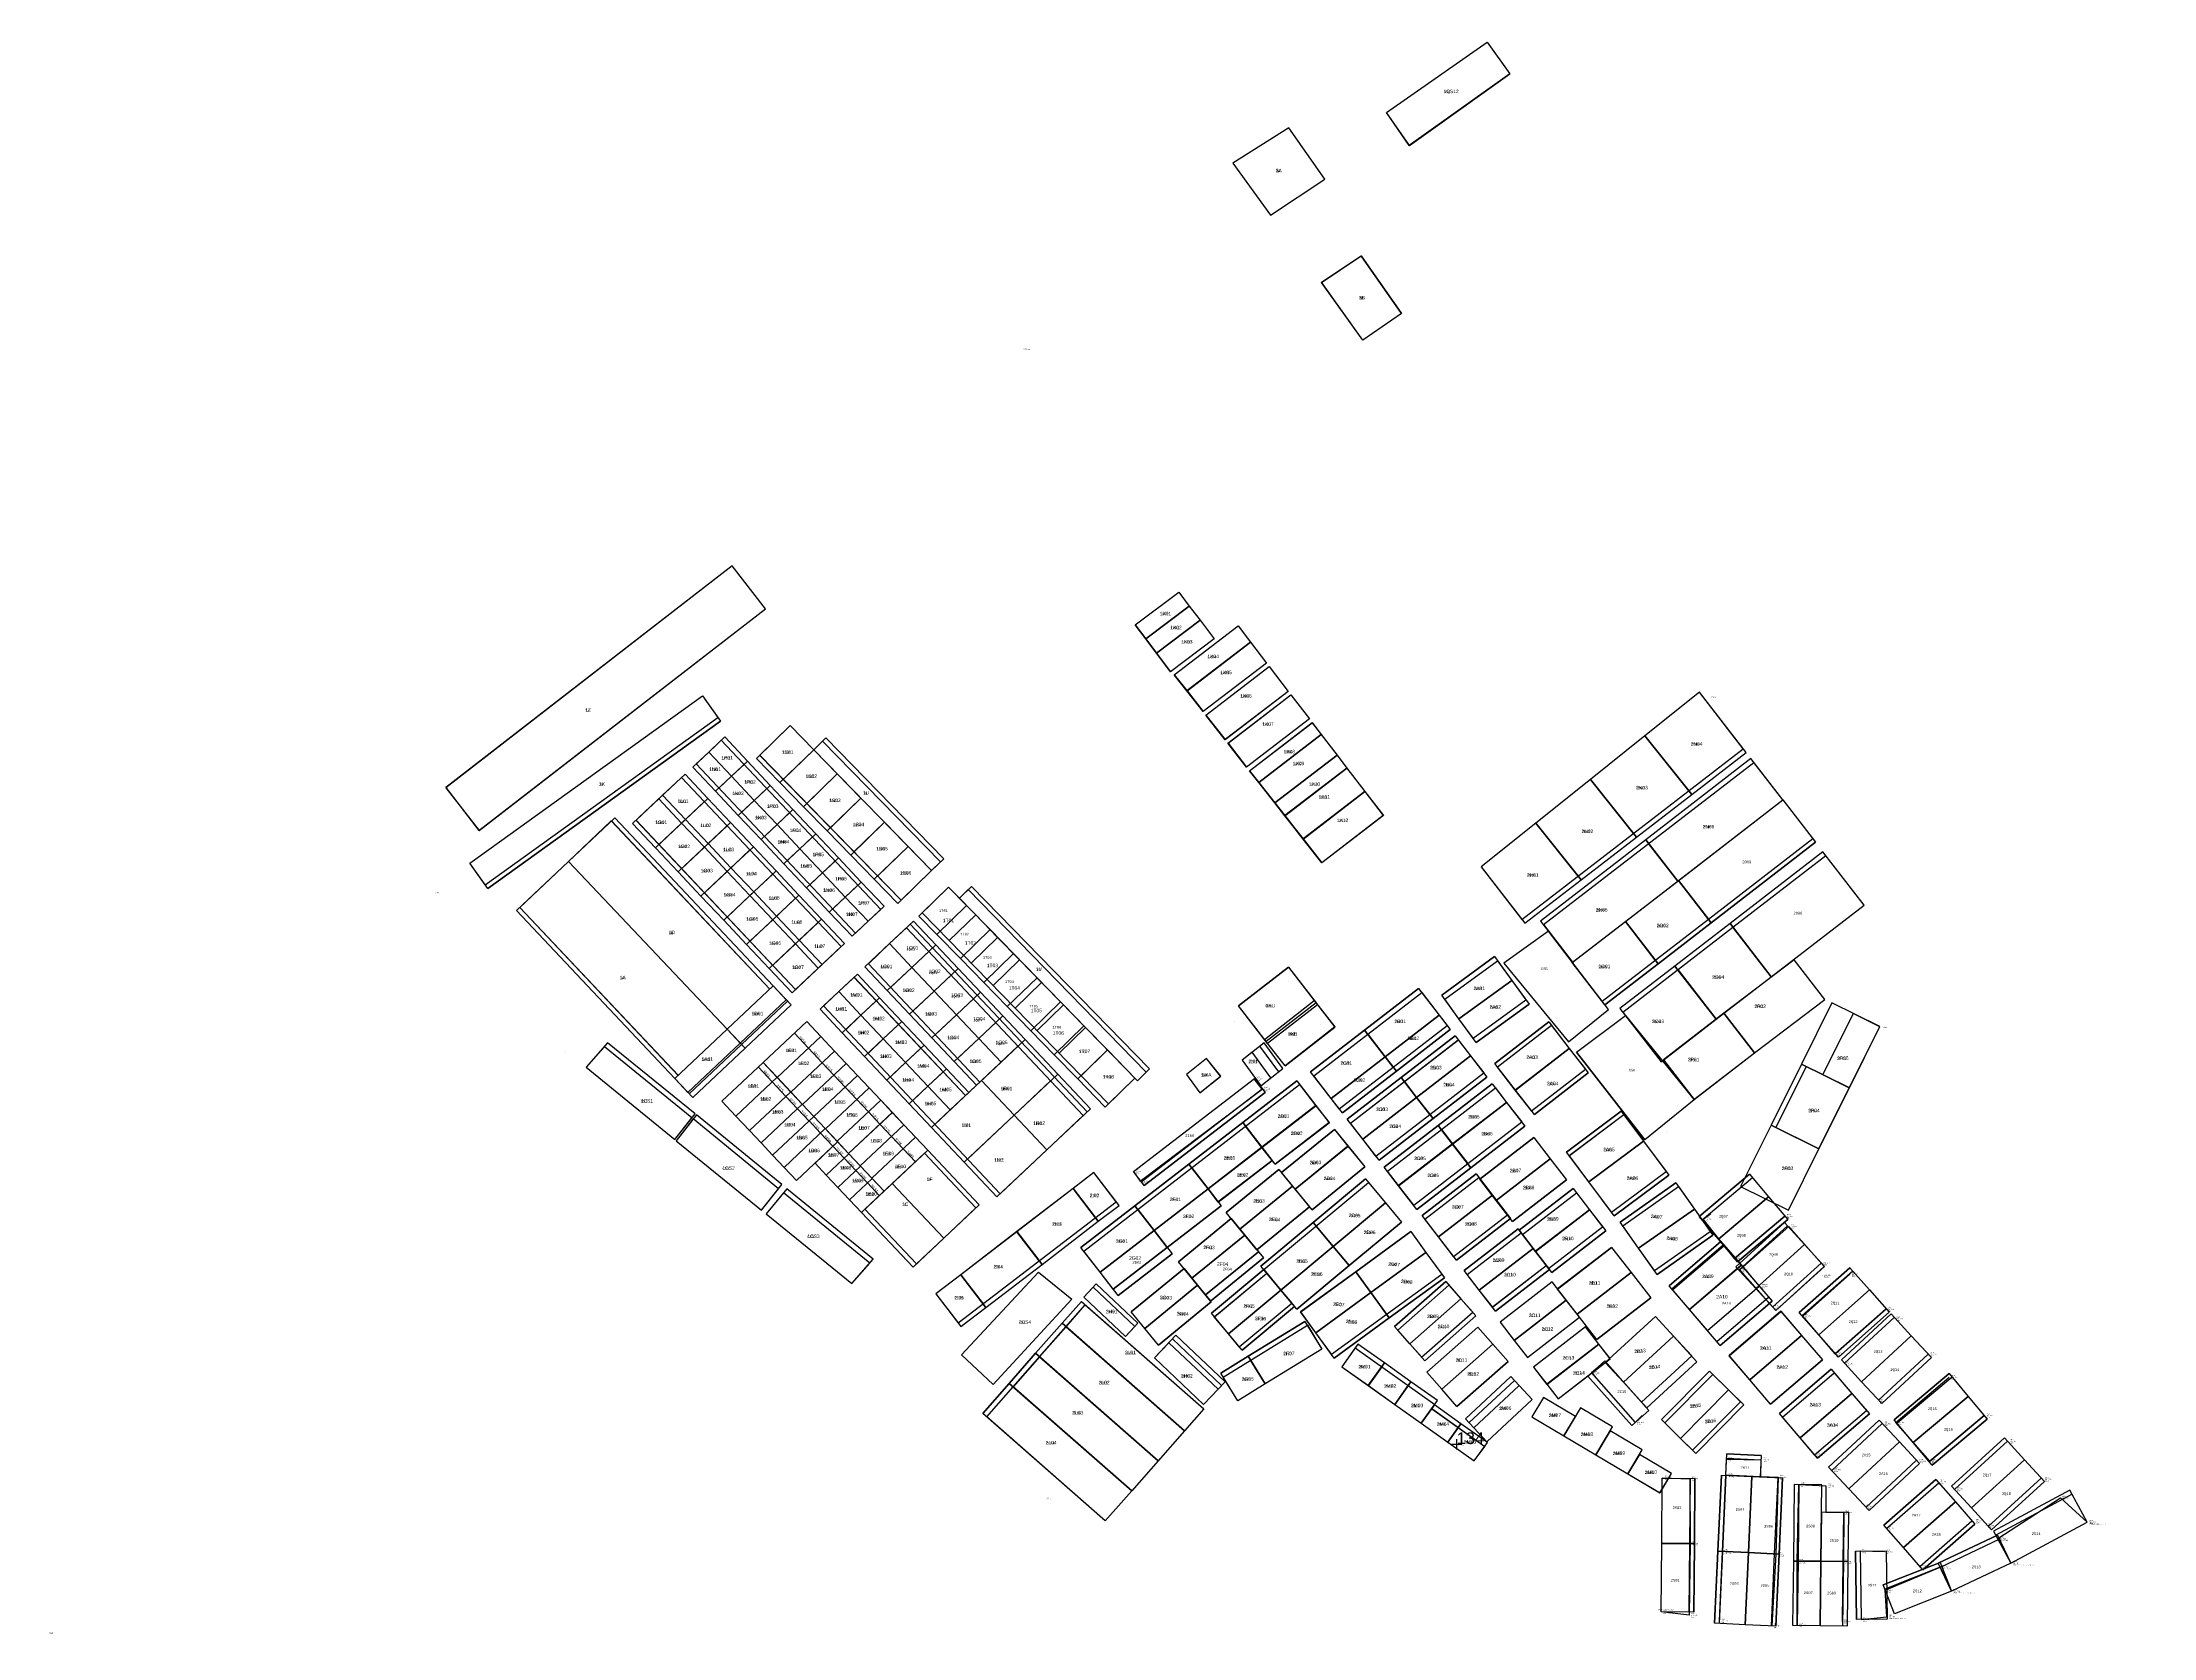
# Model space of a CAD drawing. Extents: x -1000 to 923337, y -51827 to 323191.
# Drawn here: x -1000 to 401661, y -1000 to 303427 of the extents above; entities that cross this region are included whole.
import ezdxf
from ezdxf.enums import TextEntityAlignment as Align

# ---------------------------------------------------------------- set-up
doc = ezdxf.new("R2010")
doc.units = 0
doc.header["$PDMODE"] = 35
doc.header["$PDSIZE"] = 1
doc.linetypes.add('Solid', pattern=[0])
for name, color, linetype in [('0_1', 8, 'Continuous'), ('pntdesc', 1, 'Continuous'), ('pntelev', 2, 'Continuous'), ('pntno', 3, 'Continuous'), ('punti tracciati', 7, 'Continuous'), ('WF nome aree GPS', 7, 'Continuous'), ('WF nuovi punti', 6, 'Continuous'), ('WF quote', 7, 'Continuous'), ('WF_ingombro_stive_2', 1, 'Continuous'), ('WF_lato_di_accesso', 40, 'Continuous'), ('WF_linee_di_costruzione', 30, 'Continuous'), ('WF_nome_aree_GPS', 7, 'Continuous'), ('WF_tracciatura', 30, 'Continuous')]:
    doc.layers.add(name, color=color, linetype=linetype)
for name, color, linetype, lineweight in [('NUOVE STIVE DIC2023', 3, 'Solid', 30), ('WF ingombro stive 2', 1, 'Continuous', 30), ('WF lato di accesso', 40, 'Continuous', 30), ('WF linee di costruzione', 30, 'Continuous', 30), ('WF piazzole', 6, 'Continuous', 30), ('WF tracciatura', 30, 'Continuous', 30)]:
    doc.layers.add(name, color=color, linetype=linetype, lineweight=lineweight)
doc.layers.add('WF_piazzole', color=6, linetype='Continuous', plot=False)
doc.layers.get('punti tracciati').off()
doc.styles.add('FONTSTYLE_1', font='arial.ttf', dxfattribs={"height": 0.2})
doc.styles.add('FONTSTYLE_2', font='arial.ttf', dxfattribs={"height": 0.2})
doc.styles.get("Standard").update_dxf_attribs({"font": 'consola.ttf', "height": 500})
doc.dimstyles.new('ISO-25', dxfattribs={"dimtxt": 2.5, "dimasz": 2.5, "dimexe": 1.25, "dimexo": 0.625, "dimtad": 1, "dimtxsty": 'Standard', "dimcen": 2.5, "dimadec": 0, "dimazin": 0, "dimtfac": 1, "dimtmove": 0, "dimatfit": 3, "dimfxl": 1, "dimarcsym": 0})

# ---------------------------------------------------------------- blocks, each defined once
blk = doc.blocks.new('*D7')
at = {"layer": 'Defpoints', "color": 0, "transparency": 16777216}
for p in [(142427, 114341, 2928), (145110, 111491, 2875), (145110, 111491)]:
    blk.add_point(p, dxfattribs=at)
at = {"layer": 'WF quote', "color": 0, "lineweight": -2, "transparency": 16777216}
for p, q in [((142428, 114341), (142428, 114342)), ((142429, 114339), (145108, 111493)), ((145111, 111492), (145111, 111492))]:
    blk.add_line(p, q, dxfattribs=at)
at = {"layer": 'WF quote', "color": 0, "transparency": 16777216}
for points in [[(142429, 114340), (142429, 114339), (142427, 114341)], [(145109, 111494), (145108, 111493), (145110, 111491)]]:
    blk.add_solid(points, dxfattribs=at)
at = {"layer": 'WF quote', "color": 0, "transparency": 16777216, "insert": (143956, 113093), "char_height": 500, "attachment_point": 5, "rotation": 313.27472}
blk.add_mtext('3914', dxfattribs=at)
blk = doc.blocks.new('*D8')
at = {"layer": 'Defpoints', "color": 0, "transparency": 16777216}
for p in [(145110, 111491, 2875), (147722, 108713, 2875), (147724, 108715)]:
    blk.add_point(p, dxfattribs=at)
at = {"layer": 'WF quote', "color": 0, "lineweight": -2, "transparency": 16777216}
for p, q in [((145111, 111492), (145111, 111492)), ((145112, 111490), (147722, 108717)), ((147722, 108714), (147725, 108716))]:
    blk.add_line(p, q, dxfattribs=at)
at = {"layer": 'WF quote', "color": 0, "transparency": 16777216}
for points in [[(145112, 111490), (145112, 111489), (145110, 111491)], [(147722, 108717), (147722, 108717), (147724, 108715)]]:
    blk.add_solid(points, dxfattribs=at)
at = {"layer": 'WF quote', "color": 0, "transparency": 16777216, "insert": (146605, 110280), "char_height": 500, "attachment_point": 5, "rotation": 313.27472}
blk.add_mtext('3813', dxfattribs=at)
blk = doc.blocks.new('*D9')
at = {"layer": 'Defpoints', "color": 0, "transparency": 16777216}
for p in [(147722, 108713, 2875), (149924, 106371, 2875), (149928, 106375)]:
    blk.add_point(p, dxfattribs=at)
at = {"layer": 'WF quote', "color": 0, "lineweight": -2, "transparency": 16777216}
for p, q in [((147722, 108714), (147725, 108716)), ((147726, 108714), (149926, 106376)), ((149924, 106371), (149929, 106375))]:
    blk.add_line(p, q, dxfattribs=at)
at = {"layer": 'WF quote', "color": 0, "transparency": 16777216}
for points in [[(147726, 108714), (147725, 108713), (147724, 108715)], [(149926, 106377), (149926, 106376), (149928, 106375)]]:
    blk.add_solid(points, dxfattribs=at)
at = {"layer": 'WF quote', "color": 0, "transparency": 16777216, "insert": (149013, 107722), "char_height": 500, "attachment_point": 5, "rotation": 313.27472}
blk.add_mtext('3215', dxfattribs=at)
blk = doc.blocks.new('*D10')
at = {"layer": 'Defpoints', "color": 0, "transparency": 16777216}
for p in [(149924, 106371, 2875), (152119, 104035, 2875), (152125, 104041)]:
    blk.add_point(p, dxfattribs=at)
at = {"layer": 'WF quote', "color": 0, "lineweight": -2, "transparency": 16777216}
for p, q in [((149924, 106371), (149929, 106375)), ((149929, 106373), (152123, 104043)), ((152119, 104036), (152126, 104042))]:
    blk.add_line(p, q, dxfattribs=at)
at = {"layer": 'WF quote', "color": 0, "transparency": 16777216}
for points in [[(149930, 106373), (149929, 106373), (149928, 106375)], [(152123, 104043), (152123, 104043), (152125, 104041)]]:
    blk.add_solid(points, dxfattribs=at)
at = {"layer": 'WF quote', "color": 0, "transparency": 16777216, "insert": (151214, 105384), "char_height": 500, "attachment_point": 5, "rotation": 313.27472}
blk.add_mtext('3205', dxfattribs=at)
blk = doc.blocks.new('*D11')
at = {"layer": 'Defpoints', "color": 0, "transparency": 16777216}
for p in [(152119, 104035, 2875), (154321, 101693, 2875), (154329, 101700)]:
    blk.add_point(p, dxfattribs=at)
at = {"layer": 'WF quote', "color": 0, "lineweight": -2, "transparency": 16777216}
for p, q in [((152119, 104036), (152126, 104042)), ((152126, 104039), (154327, 101702)), ((154321, 101693), (154330, 101701))]:
    blk.add_line(p, q, dxfattribs=at)
at = {"layer": 'WF quote', "color": 0, "transparency": 16777216}
for points in [[(152127, 104040), (152126, 104039), (152125, 104041)], [(154327, 101702), (154327, 101702), (154329, 101700)]]:
    blk.add_solid(points, dxfattribs=at)
at = {"layer": 'WF quote', "color": 0, "transparency": 16777216, "insert": (153414, 103047), "char_height": 500, "attachment_point": 5, "rotation": 313.27472}
blk.add_mtext('3215', dxfattribs=at)
blk = doc.blocks.new('*D12')
at = {"layer": 'Defpoints', "color": 0, "transparency": 16777216}
for p in [(154321, 101693, 2875), (156529, 99343, 2875), (156539, 99352)]:
    blk.add_point(p, dxfattribs=at)
at = {"layer": 'WF quote', "color": 0, "lineweight": -2, "transparency": 16777216}
for p, q in [((154321, 101693), (154330, 101701)), ((154330, 101699), (156538, 99354)), ((156530, 99343), (156540, 99353))]:
    blk.add_line(p, q, dxfattribs=at)
at = {"layer": 'WF quote', "color": 0, "transparency": 16777216}
for points in [[(154331, 101699), (154330, 101698), (154329, 101700)], [(156538, 99354), (156537, 99354), (156539, 99352)]]:
    blk.add_solid(points, dxfattribs=at)
at = {"layer": 'WF quote', "color": 0, "transparency": 16777216, "insert": (155621, 100703), "char_height": 500, "attachment_point": 5, "rotation": 313.27472}
blk.add_mtext('3225', dxfattribs=at)
blk = doc.blocks.new('*D13')
at = {"layer": 'Defpoints', "color": 0, "transparency": 16777216}
for p in [(156529, 99343, 2875), (158731, 97000, 2875), (158743, 97012)]:
    blk.add_point(p, dxfattribs=at)
at = {"layer": 'WF quote', "color": 0, "lineweight": -2, "transparency": 16777216}
for p, q in [((156530, 99343), (156540, 99353)), ((156541, 99351), (158742, 97013)), ((158732, 97001), (158744, 97012))]:
    blk.add_line(p, q, dxfattribs=at)
at = {"layer": 'WF quote', "color": 0, "transparency": 16777216}
for points in [[(156541, 99351), (156541, 99350), (156539, 99352)], [(158742, 97014), (158741, 97013), (158743, 97012)]]:
    blk.add_solid(points, dxfattribs=at)
at = {"layer": 'WF quote', "color": 0, "transparency": 16777216, "insert": (157829, 98358), "char_height": 500, "attachment_point": 5, "rotation": 313.27472}
blk.add_mtext('3215', dxfattribs=at)
blk = doc.blocks.new('*D14')
at = {"layer": 'Defpoints', "color": 0, "transparency": 16777216}
for p in [(158731, 97000, 2875), (160940, 94651, 2875), (160954, 94664)]:
    blk.add_point(p, dxfattribs=at)
at = {"layer": 'WF quote', "color": 0, "lineweight": -2, "transparency": 16777216}
for p, q in [((158732, 97001), (158744, 97012)), ((158745, 97010), (160952, 94665)), ((160941, 94651), (160955, 94664))]:
    blk.add_line(p, q, dxfattribs=at)
at = {"layer": 'WF quote', "color": 0, "transparency": 16777216}
for points in [[(158745, 97010), (158745, 97009), (158743, 97012)], [(160953, 94666), (160952, 94665), (160954, 94664)]]:
    blk.add_solid(points, dxfattribs=at)
at = {"layer": 'WF quote', "color": 0, "transparency": 16777216, "insert": (160036, 96014), "char_height": 500, "attachment_point": 5, "rotation": 313.27472}
blk.add_mtext('3225', dxfattribs=at)
blk = doc.blocks.new('*D15')
at = {"layer": 'Defpoints', "color": 0, "transparency": 16777216}
for p in [(160940, 94651, 2875), (163156, 92293, 2875), (163172, 92308)]:
    blk.add_point(p, dxfattribs=at)
at = {"layer": 'WF quote', "color": 0, "lineweight": -2, "transparency": 16777216}
for p, q in [((160941, 94651), (160955, 94664)), ((160956, 94662), (163170, 92310)), ((163156, 92294), (163172, 92309))]:
    blk.add_line(p, q, dxfattribs=at)
at = {"layer": 'WF quote', "color": 0, "transparency": 16777216}
for points in [[(160956, 94662), (160955, 94661), (160954, 94664)], [(163170, 92310), (163170, 92310), (163172, 92308)]]:
    blk.add_solid(points, dxfattribs=at)
at = {"layer": 'WF quote', "color": 0, "transparency": 16777216, "insert": (162250, 93662), "char_height": 500, "attachment_point": 5, "rotation": 313.27472}
blk.add_mtext('3235', dxfattribs=at)
blk = doc.blocks.new('*D16')
at = {"layer": 'Defpoints', "color": 0, "transparency": 16777216}
for p in [(163156, 92293, 2875), (165504, 89823, 3037), (165508, 89826)]:
    blk.add_point(p, dxfattribs=at)
at = {"layer": 'WF quote', "color": 0, "lineweight": -2, "transparency": 16777216}
for p, q in [((163156, 92294), (163172, 92309)), ((163173, 92306), (165506, 89828)), ((165505, 89823), (165509, 89827))]:
    blk.add_line(p, q, dxfattribs=at)
at = {"layer": 'WF quote', "color": 0, "transparency": 16777216}
for points in [[(163174, 92307), (163173, 92306), (163172, 92308)], [(165507, 89829), (165506, 89828), (165508, 89826)]]:
    blk.add_solid(points, dxfattribs=at)
at = {"layer": 'WF quote', "color": 0, "transparency": 16777216, "insert": (164527, 91244), "char_height": 500, "attachment_point": 5, "rotation": 313.27472}
blk.add_mtext('3409', dxfattribs=at)
blk = doc.blocks.new('*D17')
at = {"layer": 'Defpoints', "color": 0, "transparency": 16777216}
for p in [(135565, 107896, 2844), (138211, 105081, 2844), (138211, 105081)]:
    blk.add_point(p, dxfattribs=at)
at = {"layer": 'WF quote', "color": 0, "lineweight": -2, "transparency": 16777216}
for p, q in [((135566, 107896), (135566, 107896)), ((135567, 107894), (138209, 105083)), ((138211, 105082), (138212, 105082))]:
    blk.add_line(p, q, dxfattribs=at)
at = {"layer": 'WF quote', "color": 0, "transparency": 16777216}
for points in [[(135567, 107894), (135567, 107893), (135565, 107896)], [(138210, 105083), (138209, 105083), (138211, 105081)]]:
    blk.add_solid(points, dxfattribs=at)
at = {"layer": 'WF quote', "color": 0, "transparency": 16777216, "insert": (137076, 106665), "char_height": 500, "attachment_point": 5, "rotation": 313.22794}
blk.add_mtext('3863', dxfattribs=at)
blk = doc.blocks.new('*D18')
at = {"layer": 'Defpoints', "color": 0, "transparency": 16777216}
for p in [(138211, 105081, 2844), (140824, 102301, 2844), (140824, 102301)]:
    blk.add_point(p, dxfattribs=at)
at = {"layer": 'WF quote', "color": 0, "lineweight": -2, "transparency": 16777216}
for p, q in [((138211, 105082), (138212, 105082)), ((138213, 105079), (140822, 102303)), ((140824, 102302), (140825, 102302))]:
    blk.add_line(p, q, dxfattribs=at)
at = {"layer": 'WF quote', "color": 0, "transparency": 16777216}
for points in [[(138213, 105080), (138212, 105079), (138211, 105081)], [(140822, 102304), (140822, 102303), (140824, 102301)]]:
    blk.add_solid(points, dxfattribs=at)
at = {"layer": 'WF quote', "color": 0, "transparency": 16777216, "insert": (139705, 103868), "char_height": 500, "attachment_point": 5, "rotation": 313.22794}
blk.add_mtext('3815', dxfattribs=at)
blk = doc.blocks.new('*D19')
at = {"layer": 'Defpoints', "color": 0, "transparency": 16777216}
for p in [(140824, 102301, 2844), (143033, 99952, 2844), (143033, 99952)]:
    blk.add_point(p, dxfattribs=at)
at = {"layer": 'WF quote', "color": 0, "lineweight": -2, "transparency": 16777216}
for p, q in [((140823, 102301), (140823, 102301)), ((140826, 102300), (143031, 99953)), ((143033, 99952), (143034, 99952))]:
    blk.add_line(p, q, dxfattribs=at)
at = {"layer": 'WF quote', "color": 0, "transparency": 16777216}
for points in [[(140826, 102300), (140825, 102299), (140824, 102301)], [(143031, 99954), (143031, 99953), (143033, 99952)]]:
    blk.add_solid(points, dxfattribs=at)
at = {"layer": 'WF quote', "color": 0, "transparency": 16777216, "insert": (142116, 101303), "char_height": 500, "attachment_point": 5, "rotation": 313.22794}
blk.add_mtext('3225', dxfattribs=at)
blk = doc.blocks.new('*D20')
at = {"layer": 'Defpoints', "color": 0, "transparency": 16777216}
for p in [(143033, 99952, 2844), (145221, 97624, 2844), (145221, 97624)]:
    blk.add_point(p, dxfattribs=at)
at = {"layer": 'WF quote', "color": 0, "lineweight": -2, "transparency": 16777216}
for p, q in [((143032, 99951), (143032, 99951)), ((143034, 99950), (145219, 97625)), ((145221, 97624), (145222, 97624))]:
    blk.add_line(p, q, dxfattribs=at)
at = {"layer": 'WF quote', "color": 0, "transparency": 16777216}
for points in [[(143035, 99950), (143034, 99949), (143033, 99952)], [(145220, 97626), (145219, 97625), (145221, 97624)]]:
    blk.add_solid(points, dxfattribs=at)
at = {"layer": 'WF quote', "color": 0, "transparency": 16777216, "insert": (144314, 98964), "char_height": 500, "attachment_point": 5, "rotation": 313.22794}
blk.add_mtext('3195', dxfattribs=at)
blk = doc.blocks.new('*D21')
at = {"layer": 'Defpoints', "color": 0, "transparency": 16777216}
for p in [(145221, 97624, 2844), (147409, 95296, 2844), (147409, 95296)]:
    blk.add_point(p, dxfattribs=at)
at = {"layer": 'WF quote', "color": 0, "lineweight": -2, "transparency": 16777216}
for p, q in [((145221, 97623), (145220, 97623)), ((145223, 97622), (147408, 95297)), ((147410, 95296), (147410, 95296))]:
    blk.add_line(p, q, dxfattribs=at)
at = {"layer": 'WF quote', "color": 0, "transparency": 16777216}
for points in [[(145223, 97622), (145222, 97621), (145221, 97624)], [(147408, 95298), (147407, 95297), (147409, 95296)]]:
    blk.add_solid(points, dxfattribs=at)
at = {"layer": 'WF quote', "color": 0, "transparency": 16777216, "insert": (146503, 96636), "char_height": 500, "attachment_point": 5, "rotation": 313.22794}
blk.add_mtext('3195', dxfattribs=at)
blk = doc.blocks.new('*D22')
at = {"layer": 'Defpoints', "color": 0, "transparency": 16777216}
for p in [(147409, 95296, 2844), (149772, 92782), (149782, 92791, 2844)]:
    blk.add_point(p, dxfattribs=at)
at = {"layer": 'WF quote', "color": 0, "lineweight": -2, "transparency": 16777216}
for p, q in [((147409, 95295), (147408, 95295)), ((147411, 95294), (149770, 92784)), ((149782, 92791), (149771, 92781))]:
    blk.add_line(p, q, dxfattribs=at)
at = {"layer": 'WF quote', "color": 0, "transparency": 16777216}
for points in [[(147411, 95294), (147411, 95293), (147409, 95296)], [(149771, 92784), (149770, 92784), (149772, 92782)]]:
    blk.add_solid(points, dxfattribs=at)
at = {"layer": 'WF quote', "color": 0, "transparency": 16777216, "insert": (148778, 94215), "char_height": 500, "attachment_point": 5, "rotation": 313.22794}
blk.add_mtext('3450', dxfattribs=at)
blk = doc.blocks.new('*D23')
at = {"layer": 'Defpoints', "color": 0, "transparency": 16777216}
for p in [(149782, 92791, 2844), (151921, 90496), (151933, 90507, 2844)]:
    blk.add_point(p, dxfattribs=at)
at = {"layer": 'WF quote', "color": 0, "lineweight": -2, "transparency": 16777216}
for p, q in [((149782, 92791), (149771, 92781)), ((149774, 92780), (151919, 90498)), ((151932, 90507), (151920, 90495))]:
    blk.add_line(p, q, dxfattribs=at)
at = {"layer": 'WF quote', "color": 0, "transparency": 16777216}
for points in [[(149774, 92780), (149773, 92780), (149772, 92782)], [(151919, 90498), (151919, 90497), (151921, 90496)]]:
    blk.add_solid(points, dxfattribs=at)
at = {"layer": 'WF quote', "color": 0, "transparency": 16777216, "insert": (151034, 91815), "char_height": 500, "attachment_point": 5, "rotation": 313.22794}
blk.add_mtext('3137', dxfattribs=at)
blk = doc.blocks.new('*D24')
at = {"layer": 'Defpoints', "color": 0, "transparency": 16777216}
for p in [(151933, 90507, 2844), (154136, 88139), (154150, 88152, 2844)]:
    blk.add_point(p, dxfattribs=at)
at = {"layer": 'WF quote', "color": 0, "lineweight": -2, "transparency": 16777216}
for p, q in [((151932, 90507), (151920, 90495)), ((151923, 90494), (154135, 88141)), ((154150, 88151), (154136, 88138))]:
    blk.add_line(p, q, dxfattribs=at)
at = {"layer": 'WF quote', "color": 0, "transparency": 16777216}
for points in [[(151923, 90494), (151922, 90494), (151921, 90496)], [(154135, 88141), (154134, 88140), (154136, 88139)]]:
    blk.add_solid(points, dxfattribs=at)
at = {"layer": 'WF quote', "color": 0, "transparency": 16777216, "insert": (153216, 89494), "char_height": 500, "attachment_point": 5, "rotation": 313.22794}
blk.add_mtext('3235', dxfattribs=at)
blk = doc.blocks.new('*D25')
at = {"layer": 'Defpoints', "color": 0, "transparency": 16777216}
for p in [(154150, 88152, 2844), (156345, 85789), (156361, 85804, 2844)]:
    blk.add_point(p, dxfattribs=at)
at = {"layer": 'WF quote', "color": 0, "lineweight": -2, "transparency": 16777216}
for p, q in [((154150, 88151), (154136, 88138)), ((154138, 88137), (156344, 85791)), ((156361, 85803), (156344, 85788))]:
    blk.add_line(p, q, dxfattribs=at)
at = {"layer": 'WF quote', "color": 0, "transparency": 16777216}
for points in [[(154138, 88137), (154138, 88137), (154136, 88139)], [(156344, 85791), (156343, 85790), (156345, 85789)]]:
    blk.add_solid(points, dxfattribs=at)
at = {"layer": 'WF quote', "color": 0, "transparency": 16777216, "insert": (155429, 87140), "char_height": 500, "attachment_point": 5, "rotation": 313.22794}
blk.add_mtext('3225', dxfattribs=at)
blk = doc.blocks.new('*D26')
at = {"layer": 'Defpoints', "color": 0, "transparency": 16777216}
for p in [(156361, 85804, 2844), (158629, 83360), (158641, 83370, 2844)]:
    blk.add_point(p, dxfattribs=at)
at = {"layer": 'WF quote', "color": 0, "lineweight": -2, "transparency": 16777216}
for p, q in [((156361, 85803), (156344, 85788)), ((156347, 85787), (158627, 83361)), ((158640, 83370), (158628, 83359))]:
    blk.add_line(p, q, dxfattribs=at)
at = {"layer": 'WF quote', "color": 0, "transparency": 16777216}
for points in [[(156347, 85787), (156347, 85787), (156345, 85789)], [(158628, 83362), (158627, 83361), (158629, 83360)]]:
    blk.add_solid(points, dxfattribs=at)
at = {"layer": 'WF quote', "color": 0, "transparency": 16777216, "insert": (157675, 84751), "char_height": 500, "attachment_point": 5, "rotation": 313.22794}
blk.add_mtext('3334', dxfattribs=at)
blk = doc.blocks.new('Croce___ATS')
at = {"color": 0}
for p, q in [((-0.5, 0), (0.5, 0)), ((0, -0.5), (0, 0.5))]:
    blk.add_line(p, q, dxfattribs=at)
blk = doc.blocks.new('T_P_0')
blk.add_point((0, 0))
at = {"xscale": 2, "yscale": 2}
blk.add_blockref('Croce___ATS', (0, 0), dxfattribs=at)
at = {"color": 7, "insert": (0, 0), "char_height": 5.586, "attachment_point": 7, "style": 'FONTSTYLE_1'}
blk.add_mtext('100', dxfattribs=at)
blk = doc.blocks.new('T_P_1')
blk.add_point((0, 0))
at = {"xscale": 2, "yscale": 2}
blk.add_blockref('Croce___ATS', (0, 0), dxfattribs=at)
at = {"color": 7, "insert": (0, 0), "char_height": 5.586, "attachment_point": 7, "style": 'FONTSTYLE_1'}
blk.add_mtext('112', dxfattribs=at)
blk = doc.blocks.new('T_P_2')
blk.add_point((0, 0))
at = {"xscale": 2, "yscale": 2}
blk.add_blockref('Croce___ATS', (0, 0), dxfattribs=at)
at = {"color": 7, "insert": (0, 0), "char_height": 5.586, "attachment_point": 7, "style": 'FONTSTYLE_1'}
blk.add_mtext('140', dxfattribs=at)
blk = doc.blocks.new('T_P_3')
blk.add_point((0, 0))
at = {"xscale": 2, "yscale": 2}
blk.add_blockref('Croce___ATS', (0, 0), dxfattribs=at)
at = {"color": 7, "insert": (0, 0), "char_height": 5.586, "attachment_point": 7, "style": 'FONTSTYLE_1'}
blk.add_mtext('155', dxfattribs=at)
blk = doc.blocks.new('T_P_4')
blk.add_point((0, 0))
at = {"xscale": 2, "yscale": 2}
blk.add_blockref('Croce___ATS', (0, 0), dxfattribs=at)
at = {"color": 7, "insert": (0, 0), "char_height": 5.586, "attachment_point": 7, "style": 'FONTSTYLE_1'}
blk.add_mtext('184', dxfattribs=at)
blk = doc.blocks.new('T_P_5')
blk.add_point((0, 0))
at = {"xscale": 2, "yscale": 2}
blk.add_blockref('Croce___ATS', (0, 0), dxfattribs=at)
at = {"color": 7, "insert": (0, 0), "char_height": 5.586, "attachment_point": 7, "style": 'FONTSTYLE_1'}
blk.add_mtext('329', dxfattribs=at)
blk = doc.blocks.new('T_P_6')
blk.add_point((0, 0))
at = {"xscale": 2, "yscale": 2}
blk.add_blockref('Croce___ATS', (0, 0), dxfattribs=at)
at = {"color": 7, "insert": (0, 0), "char_height": 5.586, "attachment_point": 7, "style": 'FONTSTYLE_1'}
blk.add_mtext('435', dxfattribs=at)
blk = doc.blocks.new('T_P_7')
blk.add_point((0, 0))
at = {"xscale": 2, "yscale": 2}
blk.add_blockref('Croce___ATS', (0, 0), dxfattribs=at)
at = {"color": 7, "insert": (0, 0), "char_height": 5.586, "attachment_point": 7, "style": 'FONTSTYLE_1'}
blk.add_mtext('541', dxfattribs=at)
blk = doc.blocks.new('T_P_8')
at = {"layer": '0_1'}
blk.add_point((0, 0), dxfattribs=at)
at = {"layer": '0_1', "xscale": 2, "yscale": 2}
blk.add_blockref('Croce___ATS', (0, 0), dxfattribs=at)
at = {"layer": '0_1', "insert": (0, 0), "char_height": 2.234, "attachment_point": 7, "style": 'FONTSTYLE_1'}
blk.add_mtext('134', dxfattribs=at)
blk = doc.blocks.new('T_P_9')
at = {"color": 7}
blk.add_point((0, 0), dxfattribs=at)
blk.add_blockref('Croce___ATS', (0, 0), dxfattribs=at)
at = {"color": 7, "insert": (0, 0), "char_height": 1.333, "attachment_point": 7, "style": 'FONTSTYLE_1'}
blk.add_mtext('1001', dxfattribs=at)
blk = doc.blocks.new('T_P_10')
at = {"color": 7}
blk.add_point((0, 0), dxfattribs=at)
blk.add_blockref('Croce___ATS', (0, 0), dxfattribs=at)
at = {"color": 7, "insert": (0, 0), "char_height": 1.333, "attachment_point": 7, "style": 'FONTSTYLE_1'}
blk.add_mtext('1002', dxfattribs=at)
blk = doc.blocks.new('T_P_11')
at = {"color": 7}
blk.add_point((0, 0), dxfattribs=at)
blk.add_blockref('Croce___ATS', (0, 0), dxfattribs=at)
at = {"color": 7, "insert": (0, 0), "char_height": 1.333, "attachment_point": 7, "style": 'FONTSTYLE_1'}
blk.add_mtext('1003', dxfattribs=at)
blk = doc.blocks.new('T_P_12')
at = {"color": 7}
blk.add_point((0, 0), dxfattribs=at)
blk.add_blockref('Croce___ATS', (0, 0), dxfattribs=at)
at = {"color": 7, "insert": (0, 0), "char_height": 1.333, "attachment_point": 7, "style": 'FONTSTYLE_1'}
blk.add_mtext('1004', dxfattribs=at)
blk = doc.blocks.new('T_P_13')
at = {"color": 7}
blk.add_point((0, 0), dxfattribs=at)
blk.add_blockref('Croce___ATS', (0, 0), dxfattribs=at)
at = {"color": 7, "insert": (0, 0), "char_height": 1.333, "attachment_point": 7, "style": 'FONTSTYLE_1'}
blk.add_mtext('1005', dxfattribs=at)
blk = doc.blocks.new('T_P_14')
at = {"color": 7}
blk.add_point((0, 0), dxfattribs=at)
blk.add_blockref('Croce___ATS', (0, 0), dxfattribs=at)
at = {"color": 7, "insert": (0, 0), "char_height": 1.333, "attachment_point": 7, "style": 'FONTSTYLE_1'}
blk.add_mtext('1006', dxfattribs=at)
blk = doc.blocks.new('T_P_15')
at = {"color": 7}
blk.add_point((0, 0), dxfattribs=at)
blk.add_blockref('Croce___ATS', (0, 0), dxfattribs=at)
at = {"color": 7, "insert": (0, 0), "char_height": 1.333, "attachment_point": 7, "style": 'FONTSTYLE_1'}
blk.add_mtext('1007', dxfattribs=at)
blk = doc.blocks.new('T_P_16')
at = {"color": 7}
blk.add_point((0, 0), dxfattribs=at)
blk.add_blockref('Croce___ATS', (0, 0), dxfattribs=at)
at = {"color": 7, "insert": (0, 0), "char_height": 1.333, "attachment_point": 7, "style": 'FONTSTYLE_1'}
blk.add_mtext('1010', dxfattribs=at)
blk = doc.blocks.new('T_P_17')
at = {"color": 7}
blk.add_point((0, 0), dxfattribs=at)
blk.add_blockref('Croce___ATS', (0, 0), dxfattribs=at)
at = {"color": 7, "insert": (0, 0), "char_height": 1.333, "attachment_point": 7, "style": 'FONTSTYLE_1'}
blk.add_mtext('1011', dxfattribs=at)
blk = doc.blocks.new('T_P_18')
at = {"color": 7}
blk.add_point((0, 0), dxfattribs=at)
blk.add_blockref('Croce___ATS', (0, 0), dxfattribs=at)
at = {"color": 7, "insert": (0, 0), "char_height": 1.333, "attachment_point": 7, "style": 'FONTSTYLE_1'}
blk.add_mtext('1012', dxfattribs=at)
blk = doc.blocks.new('T_P_19')
at = {"color": 7}
blk.add_point((0, 0), dxfattribs=at)
blk.add_blockref('Croce___ATS', (0, 0), dxfattribs=at)
at = {"color": 7, "insert": (0, 0), "char_height": 1.333, "attachment_point": 7, "style": 'FONTSTYLE_1'}
blk.add_mtext('1013', dxfattribs=at)
blk = doc.blocks.new('T_P_20')
at = {"color": 7}
blk.add_point((0, 0), dxfattribs=at)
blk.add_blockref('Croce___ATS', (0, 0), dxfattribs=at)
at = {"color": 7, "insert": (0, 0), "char_height": 1.333, "attachment_point": 7, "style": 'FONTSTYLE_1'}
blk.add_mtext('1014', dxfattribs=at)
blk = doc.blocks.new('T_P_21')
at = {"color": 7}
blk.add_point((0, 0), dxfattribs=at)
blk.add_blockref('Croce___ATS', (0, 0), dxfattribs=at)
at = {"color": 7, "insert": (0, 0), "char_height": 1.333, "attachment_point": 7, "style": 'FONTSTYLE_1'}
blk.add_mtext('1015', dxfattribs=at)
blk = doc.blocks.new('T_P_22')
at = {"color": 7}
blk.add_point((0, 0), dxfattribs=at)
blk.add_blockref('Croce___ATS', (0, 0), dxfattribs=at)
at = {"color": 7, "insert": (0, 0), "char_height": 1.333, "attachment_point": 7, "style": 'FONTSTYLE_1'}
blk.add_mtext('1016', dxfattribs=at)
blk = doc.blocks.new('T_P_23')
at = {"color": 7}
blk.add_point((0, 0), dxfattribs=at)
blk.add_blockref('Croce___ATS', (0, 0), dxfattribs=at)
at = {"color": 7, "insert": (0, 0), "char_height": 1.333, "attachment_point": 7, "style": 'FONTSTYLE_1'}
blk.add_mtext('1017', dxfattribs=at)
blk = doc.blocks.new('T_P_24')
at = {"color": 7}
blk.add_point((0, 0), dxfattribs=at)
blk.add_blockref('Croce___ATS', (0, 0), dxfattribs=at)
at = {"color": 7, "insert": (0, 0), "char_height": 1.333, "attachment_point": 7, "style": 'FONTSTYLE_1'}
blk.add_mtext('1018', dxfattribs=at)
blk = doc.blocks.new('T_P_25')
at = {"color": 7}
blk.add_point((0, 0), dxfattribs=at)
blk.add_blockref('Croce___ATS', (0, 0), dxfattribs=at)
at = {"color": 7, "insert": (0, 0), "char_height": 1.333, "attachment_point": 7, "style": 'FONTSTYLE_1'}
blk.add_mtext('1019', dxfattribs=at)
blk = doc.blocks.new('T_P_26')
at = {"color": 7}
blk.add_point((0, 0), dxfattribs=at)
blk.add_blockref('Croce___ATS', (0, 0), dxfattribs=at)
at = {"color": 7, "insert": (0, 0), "char_height": 1.333, "attachment_point": 7, "style": 'FONTSTYLE_1'}
blk.add_mtext('1020', dxfattribs=at)
blk = doc.blocks.new('T_P_27')
at = {"color": 7}
blk.add_point((0, 0), dxfattribs=at)
blk.add_blockref('Croce___ATS', (0, 0), dxfattribs=at)
at = {"color": 7, "insert": (0, 0), "char_height": 1.333, "attachment_point": 7, "style": 'FONTSTYLE_1'}
blk.add_mtext('1021', dxfattribs=at)
blk = doc.blocks.new('T_P_28')
at = {"color": 7}
blk.add_point((0, 0), dxfattribs=at)
blk.add_blockref('Croce___ATS', (0, 0), dxfattribs=at)
at = {"color": 7, "insert": (0, 0), "char_height": 1.333, "attachment_point": 7, "style": 'FONTSTYLE_1'}
blk.add_mtext('1022', dxfattribs=at)
blk = doc.blocks.new('T_P_29')
at = {"color": 7}
blk.add_point((0, 0), dxfattribs=at)
blk.add_blockref('Croce___ATS', (0, 0), dxfattribs=at)
at = {"color": 7, "insert": (0, 0), "char_height": 1.333, "attachment_point": 7, "style": 'FONTSTYLE_1'}
blk.add_mtext('1023', dxfattribs=at)
blk = doc.blocks.new('T_P_30')
at = {"color": 7}
blk.add_point((0, 0), dxfattribs=at)
blk.add_blockref('Croce___ATS', (0, 0), dxfattribs=at)
at = {"color": 7, "insert": (0, 0), "char_height": 1.333, "attachment_point": 7, "style": 'FONTSTYLE_1'}
blk.add_mtext('1024', dxfattribs=at)
blk = doc.blocks.new('T_P_31')
at = {"color": 7}
blk.add_point((0, 0), dxfattribs=at)
blk.add_blockref('Croce___ATS', (0, 0), dxfattribs=at)
at = {"color": 7, "insert": (0, 0), "char_height": 1.333, "attachment_point": 7, "style": 'FONTSTYLE_1'}
blk.add_mtext('1025', dxfattribs=at)
blk = doc.blocks.new('T_P_32')
at = {"color": 7}
blk.add_point((0, 0), dxfattribs=at)
blk.add_blockref('Croce___ATS', (0, 0), dxfattribs=at)
at = {"color": 7, "insert": (0, 0), "char_height": 1.333, "attachment_point": 7, "style": 'FONTSTYLE_1'}
blk.add_mtext('1026', dxfattribs=at)
blk = doc.blocks.new('T_P_33')
at = {"color": 7}
blk.add_point((0, 0), dxfattribs=at)
blk.add_blockref('Croce___ATS', (0, 0), dxfattribs=at)
at = {"color": 7, "insert": (0, 0), "char_height": 1.333, "attachment_point": 7, "style": 'FONTSTYLE_1'}
blk.add_mtext('1027', dxfattribs=at)
blk = doc.blocks.new('T_P_34')
at = {"color": 7}
blk.add_point((0, 0), dxfattribs=at)
blk.add_blockref('Croce___ATS', (0, 0), dxfattribs=at)
at = {"color": 7, "insert": (0, 0), "char_height": 1.333, "attachment_point": 7, "style": 'FONTSTYLE_1'}
blk.add_mtext('1028', dxfattribs=at)
blk = doc.blocks.new('T_P_35')
at = {"color": 7}
blk.add_point((0, 0), dxfattribs=at)
blk.add_blockref('Croce___ATS', (0, 0), dxfattribs=at)
at = {"color": 7, "insert": (0, 0), "char_height": 1.333, "attachment_point": 7, "style": 'FONTSTYLE_1'}
blk.add_mtext('1029', dxfattribs=at)
blk = doc.blocks.new('T_P_36')
at = {"color": 7}
blk.add_point((0, 0), dxfattribs=at)
blk.add_blockref('Croce___ATS', (0, 0), dxfattribs=at)
at = {"color": 7, "insert": (0, 0), "char_height": 1.333, "attachment_point": 7, "style": 'FONTSTYLE_1'}
blk.add_mtext('1030', dxfattribs=at)
blk = doc.blocks.new('T_P_37')
at = {"color": 7}
blk.add_point((0, 0), dxfattribs=at)
blk.add_blockref('Croce___ATS', (0, 0), dxfattribs=at)
at = {"color": 7, "insert": (0, 0), "char_height": 1.333, "attachment_point": 7, "style": 'FONTSTYLE_1'}
blk.add_mtext('1031', dxfattribs=at)
blk = doc.blocks.new('T_P_38')
at = {"color": 7}
blk.add_point((0, 0), dxfattribs=at)
blk.add_blockref('Croce___ATS', (0, 0), dxfattribs=at)
at = {"color": 7, "insert": (0, 0), "char_height": 1.333, "attachment_point": 7, "style": 'FONTSTYLE_1'}
blk.add_mtext('1032', dxfattribs=at)
blk = doc.blocks.new('T_P_39')
at = {"color": 7}
blk.add_point((0, 0), dxfattribs=at)
blk.add_blockref('Croce___ATS', (0, 0), dxfattribs=at)
at = {"color": 7, "insert": (0, 0), "char_height": 1.333, "attachment_point": 7, "style": 'FONTSTYLE_1'}
blk.add_mtext('1033', dxfattribs=at)
blk = doc.blocks.new('T_P_40')
at = {"color": 7}
blk.add_point((0, 0), dxfattribs=at)
blk.add_blockref('Croce___ATS', (0, 0), dxfattribs=at)
at = {"color": 7, "insert": (0, 0), "char_height": 1.333, "attachment_point": 7, "style": 'FONTSTYLE_1'}
blk.add_mtext('1034', dxfattribs=at)
blk = doc.blocks.new('T_P_41')
at = {"color": 7}
blk.add_point((0, 0), dxfattribs=at)
blk.add_blockref('Croce___ATS', (0, 0), dxfattribs=at)
at = {"color": 7, "insert": (0, 0), "char_height": 1.333, "attachment_point": 7, "style": 'FONTSTYLE_1'}
blk.add_mtext('1035', dxfattribs=at)
blk = doc.blocks.new('T_P_42')
at = {"color": 7}
blk.add_point((0, 0), dxfattribs=at)
blk.add_blockref('Croce___ATS', (0, 0), dxfattribs=at)
at = {"color": 7, "insert": (0, 0), "char_height": 1.333, "attachment_point": 7, "style": 'FONTSTYLE_1'}
blk.add_mtext('1036', dxfattribs=at)
blk = doc.blocks.new('T_P_43')
at = {"color": 7}
blk.add_point((0, 0), dxfattribs=at)
blk.add_blockref('Croce___ATS', (0, 0), dxfattribs=at)
at = {"color": 7, "insert": (0, 0), "char_height": 1.333, "attachment_point": 7, "style": 'FONTSTYLE_1'}
blk.add_mtext('1037', dxfattribs=at)
blk = doc.blocks.new('T_P_44')
at = {"color": 7}
blk.add_point((0, 0), dxfattribs=at)
blk.add_blockref('Croce___ATS', (0, 0), dxfattribs=at)
at = {"color": 7, "insert": (0, 0), "char_height": 1.333, "attachment_point": 7, "style": 'FONTSTYLE_1'}
blk.add_mtext('1038', dxfattribs=at)
blk = doc.blocks.new('T_P_45')
at = {"color": 7}
blk.add_point((0, 0), dxfattribs=at)
blk.add_blockref('Croce___ATS', (0, 0), dxfattribs=at)
at = {"color": 7, "insert": (0, 0), "char_height": 1.333, "attachment_point": 7, "style": 'FONTSTYLE_1'}
blk.add_mtext('1039', dxfattribs=at)
blk = doc.blocks.new('T_P_46')
at = {"color": 7}
blk.add_point((0, 0), dxfattribs=at)
blk.add_blockref('Croce___ATS', (0, 0), dxfattribs=at)
at = {"color": 7, "insert": (0, 0), "char_height": 1.333, "attachment_point": 7, "style": 'FONTSTYLE_1'}
blk.add_mtext('1040', dxfattribs=at)
blk = doc.blocks.new('T_P_47')
at = {"color": 7}
blk.add_point((0, 0), dxfattribs=at)
blk.add_blockref('Croce___ATS', (0, 0), dxfattribs=at)
at = {"color": 7, "insert": (0, 0), "char_height": 1.333, "attachment_point": 7, "style": 'FONTSTYLE_1'}
blk.add_mtext('1041', dxfattribs=at)
blk = doc.blocks.new('T_P_48')
at = {"color": 7}
blk.add_point((0, 0), dxfattribs=at)
blk.add_blockref('Croce___ATS', (0, 0), dxfattribs=at)
at = {"color": 7, "insert": (0, 0), "char_height": 1.333, "attachment_point": 7, "style": 'FONTSTYLE_1'}
blk.add_mtext('1042', dxfattribs=at)
blk = doc.blocks.new('T_P_49')
at = {"color": 7}
blk.add_point((0, 0), dxfattribs=at)
blk.add_blockref('Croce___ATS', (0, 0), dxfattribs=at)
at = {"color": 7, "insert": (0, 0), "char_height": 1.333, "attachment_point": 7, "style": 'FONTSTYLE_1'}
blk.add_mtext('1043', dxfattribs=at)
blk = doc.blocks.new('T_P_50')
at = {"color": 7}
blk.add_point((0, 0), dxfattribs=at)
blk.add_blockref('Croce___ATS', (0, 0), dxfattribs=at)
at = {"color": 7, "insert": (0, 0), "char_height": 1.333, "attachment_point": 7, "style": 'FONTSTYLE_1'}
blk.add_mtext('1044', dxfattribs=at)
blk = doc.blocks.new('T_P_51')
at = {"color": 7}
blk.add_point((0, 0), dxfattribs=at)
blk.add_blockref('Croce___ATS', (0, 0), dxfattribs=at)
at = {"color": 7, "insert": (0, 0), "char_height": 1.333, "attachment_point": 7, "style": 'FONTSTYLE_1'}
blk.add_mtext('1045', dxfattribs=at)
blk = doc.blocks.new('T_P_52')
at = {"color": 7}
blk.add_point((0, 0), dxfattribs=at)
blk.add_blockref('Croce___ATS', (0, 0), dxfattribs=at)
at = {"color": 7, "insert": (0, 0), "char_height": 1.333, "attachment_point": 7, "style": 'FONTSTYLE_1'}
blk.add_mtext('1046', dxfattribs=at)
blk = doc.blocks.new('T_P_53')
at = {"color": 7}
blk.add_point((0, 0), dxfattribs=at)
blk.add_blockref('Croce___ATS', (0, 0), dxfattribs=at)
at = {"color": 7, "insert": (0, 0), "char_height": 1.333, "attachment_point": 7, "style": 'FONTSTYLE_1'}
blk.add_mtext('1047', dxfattribs=at)
blk = doc.blocks.new('T_P_54')
at = {"color": 7}
blk.add_point((0, 0), dxfattribs=at)
blk.add_blockref('Croce___ATS', (0, 0), dxfattribs=at)
at = {"color": 7, "insert": (0, 0), "char_height": 1.333, "attachment_point": 7, "style": 'FONTSTYLE_1'}
blk.add_mtext('1048', dxfattribs=at)
blk = doc.blocks.new('T_P_55')
at = {"color": 7}
blk.add_point((0, 0), dxfattribs=at)
blk.add_blockref('Croce___ATS', (0, 0), dxfattribs=at)
at = {"color": 7, "insert": (0, 0), "char_height": 1.333, "attachment_point": 7, "style": 'FONTSTYLE_1'}
blk.add_mtext('1049', dxfattribs=at)
blk = doc.blocks.new('T_P_56')
at = {"color": 7}
blk.add_point((0, 0), dxfattribs=at)
blk.add_blockref('Croce___ATS', (0, 0), dxfattribs=at)
at = {"color": 7, "insert": (0, 0), "char_height": 1.333, "attachment_point": 7, "style": 'FONTSTYLE_1'}
blk.add_mtext('1050', dxfattribs=at)
blk = doc.blocks.new('T_P_57')
at = {"color": 7}
blk.add_point((0, 0), dxfattribs=at)
blk.add_blockref('Croce___ATS', (0, 0), dxfattribs=at)
at = {"color": 7, "insert": (0, 0), "char_height": 1.333, "attachment_point": 7, "style": 'FONTSTYLE_1'}
blk.add_mtext('1051', dxfattribs=at)
blk = doc.blocks.new('T_P_58')
at = {"color": 7}
blk.add_point((0, 0), dxfattribs=at)
blk.add_blockref('Croce___ATS', (0, 0), dxfattribs=at)
at = {"color": 7, "insert": (0, 0), "char_height": 1.333, "attachment_point": 7, "style": 'FONTSTYLE_1'}
blk.add_mtext('1052', dxfattribs=at)
blk = doc.blocks.new('T_P_59')
at = {"color": 7}
blk.add_point((0, 0), dxfattribs=at)
blk.add_blockref('Croce___ATS', (0, 0), dxfattribs=at)
at = {"color": 7, "insert": (0, 0), "char_height": 1.333, "attachment_point": 7, "style": 'FONTSTYLE_1'}
blk.add_mtext('1053', dxfattribs=at)
blk = doc.blocks.new('T_P_60')
at = {"color": 7}
blk.add_point((0, 0), dxfattribs=at)
blk.add_blockref('Croce___ATS', (0, 0), dxfattribs=at)
at = {"color": 7, "insert": (0, 0), "char_height": 1.333, "attachment_point": 7, "style": 'FONTSTYLE_1'}
blk.add_mtext('1054', dxfattribs=at)
blk = doc.blocks.new('T_P_61')
at = {"color": 7}
blk.add_point((0, 0), dxfattribs=at)
blk.add_blockref('Croce___ATS', (0, 0), dxfattribs=at)
at = {"color": 7, "insert": (0, 0), "char_height": 1.333, "attachment_point": 7, "style": 'FONTSTYLE_1'}
blk.add_mtext('1055', dxfattribs=at)
blk = doc.blocks.new('T_P_62')
at = {"color": 7}
blk.add_point((0, 0), dxfattribs=at)
blk.add_blockref('Croce___ATS', (0, 0), dxfattribs=at)
at = {"color": 7, "insert": (0, 0), "char_height": 1.333, "attachment_point": 7, "style": 'FONTSTYLE_1'}
blk.add_mtext('1056', dxfattribs=at)
blk = doc.blocks.new('T_P_63')
at = {"color": 7}
blk.add_point((0, 0), dxfattribs=at)
blk.add_blockref('Croce___ATS', (0, 0), dxfattribs=at)
at = {"color": 7, "insert": (0, 0), "char_height": 1.333, "attachment_point": 7, "style": 'FONTSTYLE_1'}
blk.add_mtext('1057', dxfattribs=at)
blk = doc.blocks.new('T_P_64')
at = {"color": 7}
blk.add_point((0, 0), dxfattribs=at)
blk.add_blockref('Croce___ATS', (0, 0), dxfattribs=at)
at = {"color": 7, "insert": (0, 0), "char_height": 1.333, "attachment_point": 7, "style": 'FONTSTYLE_1'}
blk.add_mtext('1058', dxfattribs=at)
blk = doc.blocks.new('T_P_65')
at = {"color": 7}
blk.add_point((0, 0), dxfattribs=at)
blk.add_blockref('Croce___ATS', (0, 0), dxfattribs=at)
at = {"color": 7, "insert": (0, 0), "char_height": 1.333, "attachment_point": 7, "style": 'FONTSTYLE_1'}
blk.add_mtext('1059', dxfattribs=at)
blk = doc.blocks.new('T_P_66')
at = {"color": 7}
blk.add_point((0, 0), dxfattribs=at)
blk.add_blockref('Croce___ATS', (0, 0), dxfattribs=at)
at = {"color": 7, "insert": (0, 0), "char_height": 1.333, "attachment_point": 7, "style": 'FONTSTYLE_1'}
blk.add_mtext('1060', dxfattribs=at)
blk = doc.blocks.new('T_P_67')
at = {"color": 7}
blk.add_point((0, 0), dxfattribs=at)
blk.add_blockref('Croce___ATS', (0, 0), dxfattribs=at)
at = {"color": 7, "insert": (0, 0), "char_height": 1.333, "attachment_point": 7, "style": 'FONTSTYLE_1'}
blk.add_mtext('1061', dxfattribs=at)
blk = doc.blocks.new('T_P_68')
at = {"color": 7}
blk.add_point((0, 0), dxfattribs=at)
blk.add_blockref('Croce___ATS', (0, 0), dxfattribs=at)
at = {"color": 7, "insert": (0, 0), "char_height": 1.333, "attachment_point": 7, "style": 'FONTSTYLE_1'}
blk.add_mtext('1062', dxfattribs=at)
blk = doc.blocks.new('T_P_69')
at = {"color": 7}
blk.add_point((0, 0), dxfattribs=at)
blk.add_blockref('Croce___ATS', (0, 0), dxfattribs=at)
at = {"color": 7, "insert": (0, 0), "char_height": 1.333, "attachment_point": 7, "style": 'FONTSTYLE_1'}
blk.add_mtext('1063', dxfattribs=at)
blk = doc.blocks.new('T_P_70')
at = {"color": 7}
blk.add_point((0, 0), dxfattribs=at)
blk.add_blockref('Croce___ATS', (0, 0), dxfattribs=at)
at = {"color": 7, "insert": (0, 0), "char_height": 1.333, "attachment_point": 7, "style": 'FONTSTYLE_1'}
blk.add_mtext('1064', dxfattribs=at)
blk = doc.blocks.new('T_P_71')
at = {"color": 7}
blk.add_point((0, 0), dxfattribs=at)
blk.add_blockref('Croce___ATS', (0, 0), dxfattribs=at)
at = {"color": 7, "insert": (0, 0), "char_height": 1.333, "attachment_point": 7, "style": 'FONTSTYLE_1'}
blk.add_mtext('1065', dxfattribs=at)
blk = doc.blocks.new('T_P_72')
at = {"color": 7}
blk.add_point((0, 0), dxfattribs=at)
blk.add_blockref('Croce___ATS', (0, 0), dxfattribs=at)
at = {"color": 7, "insert": (0, 0), "char_height": 1.333, "attachment_point": 7, "style": 'FONTSTYLE_1'}
blk.add_mtext('1066', dxfattribs=at)
blk = doc.blocks.new('T_P_73')
at = {"color": 7}
blk.add_point((0, 0), dxfattribs=at)
blk.add_blockref('Croce___ATS', (0, 0), dxfattribs=at)
at = {"color": 7, "insert": (0, 0), "char_height": 1.333, "attachment_point": 7, "style": 'FONTSTYLE_1'}
blk.add_mtext('1067', dxfattribs=at)
blk = doc.blocks.new('T_P_74')
at = {"color": 7}
blk.add_point((0, 0), dxfattribs=at)
blk.add_blockref('Croce___ATS', (0, 0), dxfattribs=at)
at = {"color": 7, "insert": (0, 0), "char_height": 1.333, "attachment_point": 7, "style": 'FONTSTYLE_1'}
blk.add_mtext('1068', dxfattribs=at)
blk = doc.blocks.new('T_P_75')
at = {"color": 7}
blk.add_point((0, 0), dxfattribs=at)
blk.add_blockref('Croce___ATS', (0, 0), dxfattribs=at)
at = {"color": 7, "insert": (0, 0), "char_height": 1.333, "attachment_point": 7, "style": 'FONTSTYLE_1'}
blk.add_mtext('1069', dxfattribs=at)
blk = doc.blocks.new('T_P_76')
at = {"color": 7}
blk.add_point((0, 0), dxfattribs=at)
blk.add_blockref('Croce___ATS', (0, 0), dxfattribs=at)
at = {"color": 7, "insert": (0, 0), "char_height": 1.333, "attachment_point": 7, "style": 'FONTSTYLE_1'}
blk.add_mtext('1070', dxfattribs=at)
blk = doc.blocks.new('T_P_77')
at = {"color": 7}
blk.add_point((0, 0), dxfattribs=at)
blk.add_blockref('Croce___ATS', (0, 0), dxfattribs=at)
at = {"color": 7, "insert": (0, 0), "char_height": 1.333, "attachment_point": 7, "style": 'FONTSTYLE_1'}
blk.add_mtext('1071', dxfattribs=at)
blk = doc.blocks.new('T_P_78')
at = {"color": 7}
blk.add_point((0, 0), dxfattribs=at)
blk.add_blockref('Croce___ATS', (0, 0), dxfattribs=at)
at = {"color": 7, "insert": (0, 0), "char_height": 1.333, "attachment_point": 7, "style": 'FONTSTYLE_1'}
blk.add_mtext('1072', dxfattribs=at)
blk = doc.blocks.new('T_P_79')
at = {"color": 7}
blk.add_point((0, 0), dxfattribs=at)
blk.add_blockref('Croce___ATS', (0, 0), dxfattribs=at)
at = {"color": 7, "insert": (0, 0), "char_height": 1.333, "attachment_point": 7, "style": 'FONTSTYLE_1'}
blk.add_mtext('1073', dxfattribs=at)
blk = doc.blocks.new('T_P_80')
at = {"color": 7}
blk.add_point((0, 0), dxfattribs=at)
blk.add_blockref('Croce___ATS', (0, 0), dxfattribs=at)
at = {"color": 7, "insert": (0, 0), "char_height": 1.333, "attachment_point": 7, "style": 'FONTSTYLE_1'}
blk.add_mtext('1074', dxfattribs=at)
blk = doc.blocks.new('T_P_81')
at = {"color": 7}
blk.add_point((0, 0), dxfattribs=at)
blk.add_blockref('Croce___ATS', (0, 0), dxfattribs=at)
at = {"color": 7, "insert": (0, 0), "char_height": 1.333, "attachment_point": 7, "style": 'FONTSTYLE_1'}
blk.add_mtext('1075', dxfattribs=at)
blk = doc.blocks.new('T_P_82')
at = {"color": 7}
blk.add_point((0, 0), dxfattribs=at)
blk.add_blockref('Croce___ATS', (0, 0), dxfattribs=at)
at = {"color": 7, "insert": (0, 0), "char_height": 1.333, "attachment_point": 7, "style": 'FONTSTYLE_1'}
blk.add_mtext('1076', dxfattribs=at)
blk = doc.blocks.new('T_P_83')
at = {"color": 7}
blk.add_point((0, 0), dxfattribs=at)
blk.add_blockref('Croce___ATS', (0, 0), dxfattribs=at)
at = {"color": 7, "insert": (0, 0), "char_height": 1.333, "attachment_point": 7, "style": 'FONTSTYLE_1'}
blk.add_mtext('1077', dxfattribs=at)
blk = doc.blocks.new('T_P_84')
at = {"color": 7}
blk.add_point((0, 0), dxfattribs=at)
blk.add_blockref('Croce___ATS', (0, 0), dxfattribs=at)
at = {"color": 7, "insert": (0, 0), "char_height": 1.333, "attachment_point": 7, "style": 'FONTSTYLE_1'}
blk.add_mtext('1078', dxfattribs=at)
blk = doc.blocks.new('T_P_85')
at = {"color": 7}
blk.add_point((0, 0), dxfattribs=at)
blk.add_blockref('Croce___ATS', (0, 0), dxfattribs=at)
at = {"color": 7, "insert": (0, 0), "char_height": 1.333, "attachment_point": 7, "style": 'FONTSTYLE_1'}
blk.add_mtext('1079', dxfattribs=at)
blk = doc.blocks.new('T_P_86')
at = {"color": 7}
blk.add_point((0, 0), dxfattribs=at)
blk.add_blockref('Croce___ATS', (0, 0), dxfattribs=at)
at = {"color": 7, "insert": (0, 0), "char_height": 1.333, "attachment_point": 7, "style": 'FONTSTYLE_1'}
blk.add_mtext('1080', dxfattribs=at)
blk = doc.blocks.new('T_P_87')
at = {"color": 7}
blk.add_point((0, 0), dxfattribs=at)
blk.add_blockref('Croce___ATS', (0, 0), dxfattribs=at)
at = {"color": 7, "insert": (0, 0), "char_height": 1.333, "attachment_point": 7, "style": 'FONTSTYLE_1'}
blk.add_mtext('1081', dxfattribs=at)
blk = doc.blocks.new('T_P_88')
at = {"color": 7}
blk.add_point((0, 0), dxfattribs=at)
blk.add_blockref('Croce___ATS', (0, 0), dxfattribs=at)
at = {"color": 7, "insert": (0, 0), "char_height": 1.333, "attachment_point": 7, "style": 'FONTSTYLE_1'}
blk.add_mtext('1082', dxfattribs=at)
blk = doc.blocks.new('T_P_89')
at = {"color": 7}
blk.add_point((0, 0), dxfattribs=at)
blk.add_blockref('Croce___ATS', (0, 0), dxfattribs=at)
at = {"color": 7, "insert": (0, 0), "char_height": 1.333, "attachment_point": 7, "style": 'FONTSTYLE_1'}
blk.add_mtext('1083', dxfattribs=at)
blk = doc.blocks.new('T_P_90')
at = {"color": 7}
blk.add_point((0, 0), dxfattribs=at)
blk.add_blockref('Croce___ATS', (0, 0), dxfattribs=at)
at = {"color": 7, "insert": (0, 0), "char_height": 1.333, "attachment_point": 7, "style": 'FONTSTYLE_1'}
blk.add_mtext('1084', dxfattribs=at)
blk = doc.blocks.new('T_P_91')
at = {"color": 7}
blk.add_point((0, 0), dxfattribs=at)
blk.add_blockref('Croce___ATS', (0, 0), dxfattribs=at)
at = {"color": 7, "insert": (0, 0), "char_height": 1.333, "attachment_point": 7, "style": 'FONTSTYLE_1'}
blk.add_mtext('1085', dxfattribs=at)
blk = doc.blocks.new('T_P_92')
at = {"color": 7}
blk.add_point((0, 0), dxfattribs=at)
blk.add_blockref('Croce___ATS', (0, 0), dxfattribs=at)
at = {"color": 7, "insert": (0, 0), "char_height": 1.333, "attachment_point": 7, "style": 'FONTSTYLE_1'}
blk.add_mtext('1086', dxfattribs=at)
blk = doc.blocks.new('T_P_93')
at = {"color": 7}
blk.add_point((0, 0), dxfattribs=at)
blk.add_blockref('Croce___ATS', (0, 0), dxfattribs=at)
at = {"color": 7, "insert": (0, 0), "char_height": 1.333, "attachment_point": 7, "style": 'FONTSTYLE_1'}
blk.add_mtext('1087', dxfattribs=at)
blk = doc.blocks.new('T_P_94')
at = {"color": 7}
blk.add_point((0, 0), dxfattribs=at)
blk.add_blockref('Croce___ATS', (0, 0), dxfattribs=at)
at = {"color": 7, "insert": (0, 0), "char_height": 1.333, "attachment_point": 7, "style": 'FONTSTYLE_1'}
blk.add_mtext('1088', dxfattribs=at)
blk = doc.blocks.new('T_P_95')
at = {"color": 7}
blk.add_point((0, 0), dxfattribs=at)
blk.add_blockref('Croce___ATS', (0, 0), dxfattribs=at)
at = {"color": 7, "insert": (0, 0), "char_height": 1.333, "attachment_point": 7, "style": 'FONTSTYLE_1'}
blk.add_mtext('1089', dxfattribs=at)
blk = doc.blocks.new('T_P_96')
at = {"color": 7}
blk.add_point((0, 0), dxfattribs=at)
blk.add_blockref('Croce___ATS', (0, 0), dxfattribs=at)
at = {"color": 7, "insert": (0, 0), "char_height": 1.333, "attachment_point": 7, "style": 'FONTSTYLE_1'}
blk.add_mtext('1090', dxfattribs=at)
blk = doc.blocks.new('T_P_97')
at = {"color": 7}
blk.add_point((0, 0), dxfattribs=at)
blk.add_blockref('Croce___ATS', (0, 0), dxfattribs=at)
at = {"color": 7, "insert": (0, 0), "char_height": 1.333, "attachment_point": 7, "style": 'FONTSTYLE_1'}
blk.add_mtext('1091', dxfattribs=at)
blk = doc.blocks.new('T_P_98')
at = {"color": 7}
blk.add_point((0, 0), dxfattribs=at)
blk.add_blockref('Croce___ATS', (0, 0), dxfattribs=at)
at = {"color": 7, "insert": (0, 0), "char_height": 1.333, "attachment_point": 7, "style": 'FONTSTYLE_1'}
blk.add_mtext('1092', dxfattribs=at)
blk = doc.blocks.new('T_P_99')
at = {"color": 7}
blk.add_point((0, 0), dxfattribs=at)
blk.add_blockref('Croce___ATS', (0, 0), dxfattribs=at)
at = {"color": 7, "insert": (0, 0), "char_height": 1.333, "attachment_point": 7, "style": 'FONTSTYLE_1'}
blk.add_mtext('1093', dxfattribs=at)
blk = doc.blocks.new('T_P_100')
at = {"color": 7}
blk.add_point((0, 0), dxfattribs=at)
blk.add_blockref('Croce___ATS', (0, 0), dxfattribs=at)
at = {"color": 7, "insert": (0, 0), "char_height": 1.333, "attachment_point": 7, "style": 'FONTSTYLE_1'}
blk.add_mtext('1094', dxfattribs=at)
blk = doc.blocks.new('T_P_101')
at = {"color": 7}
blk.add_point((0, 0), dxfattribs=at)
blk.add_blockref('Croce___ATS', (0, 0), dxfattribs=at)
at = {"color": 7, "insert": (0, 0), "char_height": 1.333, "attachment_point": 7, "style": 'FONTSTYLE_1'}
blk.add_mtext('1095', dxfattribs=at)
blk = doc.blocks.new('T_P_102')
at = {"color": 7}
blk.add_point((0, 0), dxfattribs=at)
blk.add_blockref('Croce___ATS', (0, 0), dxfattribs=at)
at = {"color": 7, "insert": (0, 0), "char_height": 1.333, "attachment_point": 7, "style": 'FONTSTYLE_1'}
blk.add_mtext('1096', dxfattribs=at)
blk = doc.blocks.new('T_P_103')
at = {"color": 7}
blk.add_point((0, 0), dxfattribs=at)
blk.add_blockref('Croce___ATS', (0, 0), dxfattribs=at)
at = {"color": 7, "insert": (0, 0), "char_height": 1.333, "attachment_point": 7, "style": 'FONTSTYLE_1'}
blk.add_mtext('1097', dxfattribs=at)
blk = doc.blocks.new('T_P_104')
at = {"color": 7}
blk.add_point((0, 0), dxfattribs=at)
blk.add_blockref('Croce___ATS', (0, 0), dxfattribs=at)
at = {"color": 7, "insert": (0, 0), "char_height": 1.333, "attachment_point": 7, "style": 'FONTSTYLE_1'}
blk.add_mtext('1098', dxfattribs=at)
blk = doc.blocks.new('T_P_105')
at = {"color": 7}
blk.add_point((0, 0), dxfattribs=at)
blk.add_blockref('Croce___ATS', (0, 0), dxfattribs=at)
at = {"color": 7, "insert": (0, 0), "char_height": 1.333, "attachment_point": 7, "style": 'FONTSTYLE_1'}
blk.add_mtext('1099', dxfattribs=at)
blk = doc.blocks.new('T_P_106')
at = {"color": 7}
blk.add_point((0, 0), dxfattribs=at)
blk.add_blockref('Croce___ATS', (0, 0), dxfattribs=at)
at = {"color": 7, "insert": (0, 0), "char_height": 1.333, "attachment_point": 7, "style": 'FONTSTYLE_1'}
blk.add_mtext('1100', dxfattribs=at)
blk = doc.blocks.new('T_P_107')
at = {"color": 7}
blk.add_point((0, 0), dxfattribs=at)
blk.add_blockref('Croce___ATS', (0, 0), dxfattribs=at)
at = {"color": 7, "insert": (0, 0), "char_height": 1.333, "attachment_point": 7, "style": 'FONTSTYLE_1'}
blk.add_mtext('1101', dxfattribs=at)
blk = doc.blocks.new('T_P_108')
at = {"color": 7}
blk.add_point((0, 0), dxfattribs=at)
blk.add_blockref('Croce___ATS', (0, 0), dxfattribs=at)
at = {"color": 7, "insert": (0, 0), "char_height": 1.333, "attachment_point": 7, "style": 'FONTSTYLE_1'}
blk.add_mtext('1102', dxfattribs=at)
blk = doc.blocks.new('T_P_109')
at = {"color": 7}
blk.add_point((0, 0), dxfattribs=at)
blk.add_blockref('Croce___ATS', (0, 0), dxfattribs=at)
at = {"color": 7, "insert": (0, 0), "char_height": 1.333, "attachment_point": 7, "style": 'FONTSTYLE_1'}
blk.add_mtext('1103', dxfattribs=at)
blk = doc.blocks.new('T_P_110')
at = {"color": 7}
blk.add_point((0, 0), dxfattribs=at)
blk.add_blockref('Croce___ATS', (0, 0), dxfattribs=at)
at = {"color": 7, "insert": (0, 0), "char_height": 1.333, "attachment_point": 7, "style": 'FONTSTYLE_1'}
blk.add_mtext('1104', dxfattribs=at)
blk = doc.blocks.new('T_P_111')
at = {"color": 7}
blk.add_point((0, 0), dxfattribs=at)
blk.add_blockref('Croce___ATS', (0, 0), dxfattribs=at)
at = {"color": 7, "insert": (0, 0), "char_height": 1.333, "attachment_point": 7, "style": 'FONTSTYLE_1'}
blk.add_mtext('1105', dxfattribs=at)
blk = doc.blocks.new('T_P_112')
at = {"color": 7}
blk.add_point((0, 0), dxfattribs=at)
blk.add_blockref('Croce___ATS', (0, 0), dxfattribs=at)
at = {"color": 7, "insert": (0, 0), "char_height": 1.333, "attachment_point": 7, "style": 'FONTSTYLE_1'}
blk.add_mtext('1106', dxfattribs=at)
blk = doc.blocks.new('T_P_113')
at = {"color": 7}
blk.add_point((0, 0), dxfattribs=at)
blk.add_blockref('Croce___ATS', (0, 0), dxfattribs=at)
at = {"color": 7, "insert": (0, 0), "char_height": 1.333, "attachment_point": 7, "style": 'FONTSTYLE_1'}
blk.add_mtext('1107', dxfattribs=at)
blk = doc.blocks.new('T_P_114')
at = {"color": 7}
blk.add_point((0, 0), dxfattribs=at)
blk.add_blockref('Croce___ATS', (0, 0), dxfattribs=at)
at = {"color": 7, "insert": (0, 0), "char_height": 1.333, "attachment_point": 7, "style": 'FONTSTYLE_1'}
blk.add_mtext('1108', dxfattribs=at)
blk = doc.blocks.new('T_P_115')
at = {"color": 7}
blk.add_point((0, 0), dxfattribs=at)
blk.add_blockref('Croce___ATS', (0, 0), dxfattribs=at)
at = {"color": 7, "insert": (0, 0), "char_height": 1.333, "attachment_point": 7, "style": 'FONTSTYLE_1'}
blk.add_mtext('1109', dxfattribs=at)
blk = doc.blocks.new('T_P_116')
at = {"color": 7}
blk.add_point((0, 0), dxfattribs=at)
blk.add_blockref('Croce___ATS', (0, 0), dxfattribs=at)
at = {"color": 7, "insert": (0, 0), "char_height": 1.333, "attachment_point": 7, "style": 'FONTSTYLE_1'}
blk.add_mtext('1110', dxfattribs=at)
blk = doc.blocks.new('T_P_117')
at = {"color": 7}
blk.add_point((0, 0), dxfattribs=at)
blk.add_blockref('Croce___ATS', (0, 0), dxfattribs=at)
at = {"color": 7, "insert": (0, 0), "char_height": 1.333, "attachment_point": 7, "style": 'FONTSTYLE_1'}
blk.add_mtext('1111', dxfattribs=at)
blk = doc.blocks.new('T_P_118')
at = {"color": 7}
blk.add_point((0, 0), dxfattribs=at)
blk.add_blockref('Croce___ATS', (0, 0), dxfattribs=at)
at = {"color": 7, "insert": (0, 0), "char_height": 1.333, "attachment_point": 7, "style": 'FONTSTYLE_1'}
blk.add_mtext('1112', dxfattribs=at)
blk = doc.blocks.new('T_P_119')
at = {"color": 7}
blk.add_point((0, 0), dxfattribs=at)
blk.add_blockref('Croce___ATS', (0, 0), dxfattribs=at)
at = {"color": 7, "insert": (0, 0), "char_height": 1.333, "attachment_point": 7, "style": 'FONTSTYLE_1'}
blk.add_mtext('1113', dxfattribs=at)
blk = doc.blocks.new('T_P_120')
at = {"color": 7}
blk.add_point((0, 0), dxfattribs=at)
blk.add_blockref('Croce___ATS', (0, 0), dxfattribs=at)
at = {"color": 7, "insert": (0, 0), "char_height": 1.333, "attachment_point": 7, "style": 'FONTSTYLE_1'}
blk.add_mtext('1114', dxfattribs=at)
blk = doc.blocks.new('T_P_121')
at = {"color": 7}
blk.add_point((0, 0), dxfattribs=at)
blk.add_blockref('Croce___ATS', (0, 0), dxfattribs=at)
at = {"color": 7, "insert": (0, 0), "char_height": 1.333, "attachment_point": 7, "style": 'FONTSTYLE_1'}
blk.add_mtext('1115', dxfattribs=at)
blk = doc.blocks.new('T_P_122')
at = {"color": 7}
blk.add_point((0, 0), dxfattribs=at)
blk.add_blockref('Croce___ATS', (0, 0), dxfattribs=at)
at = {"color": 7, "insert": (0, 0), "char_height": 1.333, "attachment_point": 7, "style": 'FONTSTYLE_1'}
blk.add_mtext('1116', dxfattribs=at)
blk = doc.blocks.new('T_P_123')
at = {"color": 7}
blk.add_point((0, 0), dxfattribs=at)
blk.add_blockref('Croce___ATS', (0, 0), dxfattribs=at)
at = {"color": 7, "insert": (0, 0), "char_height": 1.333, "attachment_point": 7, "style": 'FONTSTYLE_1'}
blk.add_mtext('1117', dxfattribs=at)
blk = doc.blocks.new('T_P_124')
at = {"color": 7}
blk.add_point((0, 0), dxfattribs=at)
blk.add_blockref('Croce___ATS', (0, 0), dxfattribs=at)
at = {"color": 7, "insert": (0, 0), "char_height": 1.333, "attachment_point": 7, "style": 'FONTSTYLE_1'}
blk.add_mtext('1118', dxfattribs=at)
blk = doc.blocks.new('T_P_125')
at = {"color": 7}
blk.add_point((0, 0), dxfattribs=at)
blk.add_blockref('Croce___ATS', (0, 0), dxfattribs=at)
at = {"color": 7, "insert": (0, 0), "char_height": 1.333, "attachment_point": 7, "style": 'FONTSTYLE_1'}
blk.add_mtext('1119', dxfattribs=at)
blk = doc.blocks.new('T_P_126')
at = {"color": 7}
blk.add_point((0, 0), dxfattribs=at)
blk.add_blockref('Croce___ATS', (0, 0), dxfattribs=at)
at = {"color": 7, "insert": (0, 0), "char_height": 1.333, "attachment_point": 7, "style": 'FONTSTYLE_1'}
blk.add_mtext('1120', dxfattribs=at)
blk = doc.blocks.new('T_P_127')
at = {"color": 7}
blk.add_point((0, 0), dxfattribs=at)
blk.add_blockref('Croce___ATS', (0, 0), dxfattribs=at)
at = {"color": 7, "insert": (0, 0), "char_height": 1.333, "attachment_point": 7, "style": 'FONTSTYLE_1'}
blk.add_mtext('1121', dxfattribs=at)
blk = doc.blocks.new('T_P_128')
at = {"color": 7}
blk.add_point((0, 0), dxfattribs=at)
blk.add_blockref('Croce___ATS', (0, 0), dxfattribs=at)
at = {"color": 7, "insert": (0, 0), "char_height": 1.333, "attachment_point": 7, "style": 'FONTSTYLE_1'}
blk.add_mtext('1122', dxfattribs=at)
blk = doc.blocks.new('T_P_129')
at = {"color": 7}
blk.add_point((0, 0), dxfattribs=at)
blk.add_blockref('Croce___ATS', (0, 0), dxfattribs=at)
at = {"color": 7, "insert": (0, 0), "char_height": 1.333, "attachment_point": 7, "style": 'FONTSTYLE_1'}
blk.add_mtext('1123', dxfattribs=at)
blk = doc.blocks.new('T_P_130')
at = {"color": 7}
blk.add_point((0, 0), dxfattribs=at)
blk.add_blockref('Croce___ATS', (0, 0), dxfattribs=at)
at = {"color": 7, "insert": (0, 0), "char_height": 1.333, "attachment_point": 7, "style": 'FONTSTYLE_1'}
blk.add_mtext('1124', dxfattribs=at)
blk = doc.blocks.new('T_P_131')
at = {"color": 7}
blk.add_point((0, 0), dxfattribs=at)
blk.add_blockref('Croce___ATS', (0, 0), dxfattribs=at)
at = {"color": 7, "insert": (0, 0), "char_height": 1.333, "attachment_point": 7, "style": 'FONTSTYLE_1'}
blk.add_mtext('1125', dxfattribs=at)
blk = doc.blocks.new('T_P_132')
at = {"color": 7}
blk.add_point((0, 0), dxfattribs=at)
blk.add_blockref('Croce___ATS', (0, 0), dxfattribs=at)
at = {"color": 7, "insert": (0, 0), "char_height": 1.333, "attachment_point": 7, "style": 'FONTSTYLE_1'}
blk.add_mtext('1126', dxfattribs=at)
blk = doc.blocks.new('T_P_133')
at = {"color": 7}
blk.add_point((0, 0), dxfattribs=at)
blk.add_blockref('Croce___ATS', (0, 0), dxfattribs=at)
at = {"color": 7, "insert": (0, 0), "char_height": 1.333, "attachment_point": 7, "style": 'FONTSTYLE_1'}
blk.add_mtext('1127', dxfattribs=at)
blk = doc.blocks.new('T_P_134')
at = {"color": 7}
blk.add_point((0, 0), dxfattribs=at)
blk.add_blockref('Croce___ATS', (0, 0), dxfattribs=at)
at = {"color": 7, "insert": (0, 0), "char_height": 1.333, "attachment_point": 7, "style": 'FONTSTYLE_1'}
blk.add_mtext('1128', dxfattribs=at)
blk = doc.blocks.new('T_P_135')
at = {"color": 7}
blk.add_point((0, 0), dxfattribs=at)
blk.add_blockref('Croce___ATS', (0, 0), dxfattribs=at)
at = {"color": 7, "insert": (0, 0), "char_height": 1.333, "attachment_point": 7, "style": 'FONTSTYLE_1'}
blk.add_mtext('1129', dxfattribs=at)
blk = doc.blocks.new('T_P_136')
at = {"color": 7}
blk.add_point((0, 0), dxfattribs=at)
blk.add_blockref('Croce___ATS', (0, 0), dxfattribs=at)
at = {"color": 7, "insert": (0, 0), "char_height": 1.333, "attachment_point": 7, "style": 'FONTSTYLE_1'}
blk.add_mtext('1130', dxfattribs=at)
blk = doc.blocks.new('T_P_137')
at = {"color": 7}
blk.add_point((0, 0), dxfattribs=at)
blk.add_blockref('Croce___ATS', (0, 0), dxfattribs=at)
at = {"color": 7, "insert": (0, 0), "char_height": 1.333, "attachment_point": 7, "style": 'FONTSTYLE_1'}
blk.add_mtext('1131', dxfattribs=at)
blk = doc.blocks.new('T_P_138')
at = {"color": 7}
blk.add_point((0, 0), dxfattribs=at)
blk.add_blockref('Croce___ATS', (0, 0), dxfattribs=at)
at = {"color": 7, "insert": (0, 0), "char_height": 1.333, "attachment_point": 7, "style": 'FONTSTYLE_1'}
blk.add_mtext('1132', dxfattribs=at)
blk = doc.blocks.new('T_P_139')
at = {"color": 7}
blk.add_point((0, 0), dxfattribs=at)
blk.add_blockref('Croce___ATS', (0, 0), dxfattribs=at)
at = {"color": 7, "insert": (0, 0), "char_height": 1.333, "attachment_point": 7, "style": 'FONTSTYLE_1'}
blk.add_mtext('1133', dxfattribs=at)
blk = doc.blocks.new('T_P_140')
at = {"color": 7}
blk.add_point((0, 0), dxfattribs=at)
blk.add_blockref('Croce___ATS', (0, 0), dxfattribs=at)
at = {"color": 7, "insert": (0, 0), "char_height": 1.333, "attachment_point": 7, "style": 'FONTSTYLE_1'}
blk.add_mtext('1134', dxfattribs=at)
blk = doc.blocks.new('T_P_141')
at = {"color": 7}
blk.add_point((0, 0), dxfattribs=at)
blk.add_blockref('Croce___ATS', (0, 0), dxfattribs=at)
at = {"color": 7, "insert": (0, 0), "char_height": 1.333, "attachment_point": 7, "style": 'FONTSTYLE_1'}
blk.add_mtext('1135', dxfattribs=at)
blk = doc.blocks.new('T_P_142')
at = {"color": 7}
blk.add_point((0, 0), dxfattribs=at)
blk.add_blockref('Croce___ATS', (0, 0), dxfattribs=at)
at = {"color": 7, "insert": (0, 0), "char_height": 1.333, "attachment_point": 7, "style": 'FONTSTYLE_1'}
blk.add_mtext('1136', dxfattribs=at)
blk = doc.blocks.new('T_P_143')
at = {"color": 7}
blk.add_point((0, 0), dxfattribs=at)
blk.add_blockref('Croce___ATS', (0, 0), dxfattribs=at)
at = {"color": 7, "insert": (0, 0), "char_height": 1.333, "attachment_point": 7, "style": 'FONTSTYLE_1'}
blk.add_mtext('1137', dxfattribs=at)
blk = doc.blocks.new('T_P_144')
at = {"color": 7}
blk.add_point((0, 0), dxfattribs=at)
blk.add_blockref('Croce___ATS', (0, 0), dxfattribs=at)
at = {"color": 7, "insert": (0, 0), "char_height": 1.333, "attachment_point": 7, "style": 'FONTSTYLE_1'}
blk.add_mtext('1138', dxfattribs=at)
blk = doc.blocks.new('T_P_145')
at = {"color": 7}
blk.add_point((0, 0), dxfattribs=at)
blk.add_blockref('Croce___ATS', (0, 0), dxfattribs=at)
at = {"color": 7, "insert": (0, 0), "char_height": 1.333, "attachment_point": 7, "style": 'FONTSTYLE_1'}
blk.add_mtext('1139', dxfattribs=at)
blk = doc.blocks.new('T_P_146')
at = {"color": 7}
blk.add_point((0, 0), dxfattribs=at)
blk.add_blockref('Croce___ATS', (0, 0), dxfattribs=at)
at = {"color": 7, "insert": (0, 0), "char_height": 1.333, "attachment_point": 7, "style": 'FONTSTYLE_1'}
blk.add_mtext('1140', dxfattribs=at)
blk = doc.blocks.new('T_P_147')
at = {"color": 7}
blk.add_point((0, 0), dxfattribs=at)
blk.add_blockref('Croce___ATS', (0, 0), dxfattribs=at)
at = {"color": 7, "insert": (0, 0), "char_height": 1.333, "attachment_point": 7, "style": 'FONTSTYLE_1'}
blk.add_mtext('1141', dxfattribs=at)
blk = doc.blocks.new('T_P_148')
at = {"color": 7}
blk.add_point((0, 0), dxfattribs=at)
blk.add_blockref('Croce___ATS', (0, 0), dxfattribs=at)
at = {"color": 7, "insert": (0, 0), "char_height": 1.333, "attachment_point": 7, "style": 'FONTSTYLE_1'}
blk.add_mtext('1142', dxfattribs=at)
blk = doc.blocks.new('T_P_149')
at = {"color": 7}
blk.add_point((0, 0), dxfattribs=at)
blk.add_blockref('Croce___ATS', (0, 0), dxfattribs=at)
at = {"color": 7, "insert": (0, 0), "char_height": 1.333, "attachment_point": 7, "style": 'FONTSTYLE_1'}
blk.add_mtext('1143', dxfattribs=at)
blk = doc.blocks.new('T_P_150')
at = {"color": 7}
blk.add_point((0, 0), dxfattribs=at)
blk.add_blockref('Croce___ATS', (0, 0), dxfattribs=at)
at = {"color": 7, "insert": (0, 0), "char_height": 1.333, "attachment_point": 7, "style": 'FONTSTYLE_1'}
blk.add_mtext('1144', dxfattribs=at)
blk = doc.blocks.new('T_P_151')
at = {"color": 7}
blk.add_point((0, 0), dxfattribs=at)
blk.add_blockref('Croce___ATS', (0, 0), dxfattribs=at)
at = {"color": 7, "insert": (0, 0), "char_height": 1.333, "attachment_point": 7, "style": 'FONTSTYLE_1'}
blk.add_mtext('1145', dxfattribs=at)
blk = doc.blocks.new('T_P_152')
at = {"color": 7}
blk.add_point((0, 0), dxfattribs=at)
blk.add_blockref('Croce___ATS', (0, 0), dxfattribs=at)
at = {"color": 7, "insert": (0, 0), "char_height": 1.333, "attachment_point": 7, "style": 'FONTSTYLE_1'}
blk.add_mtext('1146', dxfattribs=at)
blk = doc.blocks.new('T_P_153')
at = {"color": 7}
blk.add_point((0, 0), dxfattribs=at)
blk.add_blockref('Croce___ATS', (0, 0), dxfattribs=at)
at = {"color": 7, "insert": (0, 0), "char_height": 1.333, "attachment_point": 7, "style": 'FONTSTYLE_1'}
blk.add_mtext('1147', dxfattribs=at)
blk = doc.blocks.new('T_P_156')
at = {"color": 7}
blk.add_point((0, 0), dxfattribs=at)
blk.add_blockref('Croce___ATS', (0, 0), dxfattribs=at)
at = {"color": 7, "insert": (0, 0), "char_height": 1.333, "attachment_point": 7, "style": 'FONTSTYLE_1'}
blk.add_mtext('1150', dxfattribs=at)
blk = doc.blocks.new('T_P_157')
at = {"color": 7}
blk.add_point((0, 0), dxfattribs=at)
blk.add_blockref('Croce___ATS', (0, 0), dxfattribs=at)
at = {"color": 7, "insert": (0, 0), "char_height": 1.333, "attachment_point": 7, "style": 'FONTSTYLE_1'}
blk.add_mtext('1151', dxfattribs=at)
blk = doc.blocks.new('T_P_158')
at = {"color": 7}
blk.add_point((0, 0), dxfattribs=at)
blk.add_blockref('Croce___ATS', (0, 0), dxfattribs=at)
at = {"color": 7, "insert": (0, 0), "char_height": 1.333, "attachment_point": 7, "style": 'FONTSTYLE_1'}
blk.add_mtext('1152', dxfattribs=at)
blk = doc.blocks.new('T_P_159')
at = {"color": 7}
blk.add_point((0, 0), dxfattribs=at)
blk.add_blockref('Croce___ATS', (0, 0), dxfattribs=at)
at = {"color": 7, "insert": (0, 0), "char_height": 1.333, "attachment_point": 7, "style": 'FONTSTYLE_1'}
blk.add_mtext('1153', dxfattribs=at)
blk = doc.blocks.new('T_P_160')
at = {"color": 7}
blk.add_point((0, 0), dxfattribs=at)
blk.add_blockref('Croce___ATS', (0, 0), dxfattribs=at)
at = {"color": 7, "insert": (0, 0), "char_height": 1.333, "attachment_point": 7, "style": 'FONTSTYLE_1'}
blk.add_mtext('1154', dxfattribs=at)
blk = doc.blocks.new('T_P_161')
at = {"color": 7}
blk.add_point((0, 0), dxfattribs=at)
blk.add_blockref('Croce___ATS', (0, 0), dxfattribs=at)
at = {"color": 7, "insert": (0, 0), "char_height": 1.333, "attachment_point": 7, "style": 'FONTSTYLE_1'}
blk.add_mtext('1155', dxfattribs=at)
blk = doc.blocks.new('T_P_162')
at = {"color": 7}
blk.add_point((0, 0), dxfattribs=at)
blk.add_blockref('Croce___ATS', (0, 0), dxfattribs=at)
at = {"color": 7, "insert": (0, 0), "char_height": 1.333, "attachment_point": 7, "style": 'FONTSTYLE_1'}
blk.add_mtext('1156', dxfattribs=at)
blk = doc.blocks.new('T_P_163')
at = {"color": 7}
blk.add_point((0, 0), dxfattribs=at)
blk.add_blockref('Croce___ATS', (0, 0), dxfattribs=at)
at = {"color": 7, "insert": (0, 0), "char_height": 1.333, "attachment_point": 7, "style": 'FONTSTYLE_1'}
blk.add_mtext('1157', dxfattribs=at)
blk = doc.blocks.new('T_P_164')
at = {"color": 7}
blk.add_point((0, 0), dxfattribs=at)
blk.add_blockref('Croce___ATS', (0, 0), dxfattribs=at)
at = {"color": 7, "insert": (0, 0), "char_height": 1.333, "attachment_point": 7, "style": 'FONTSTYLE_1'}
blk.add_mtext('1158', dxfattribs=at)
blk = doc.blocks.new('T_P_165')
at = {"color": 7}
blk.add_point((0, 0), dxfattribs=at)
blk.add_blockref('Croce___ATS', (0, 0), dxfattribs=at)
at = {"color": 7, "insert": (0, 0), "char_height": 1.333, "attachment_point": 7, "style": 'FONTSTYLE_1'}
blk.add_mtext('1159', dxfattribs=at)
blk = doc.blocks.new('T_P_166')
at = {"color": 7}
blk.add_point((0, 0), dxfattribs=at)
blk.add_blockref('Croce___ATS', (0, 0), dxfattribs=at)
at = {"color": 7, "insert": (0, 0), "char_height": 1.333, "attachment_point": 7, "style": 'FONTSTYLE_1'}
blk.add_mtext('1160', dxfattribs=at)
blk = doc.blocks.new('T_P_167')
at = {"color": 7}
blk.add_point((0, 0), dxfattribs=at)
blk.add_blockref('Croce___ATS', (0, 0), dxfattribs=at)
at = {"color": 7, "insert": (0, 0), "char_height": 1.333, "attachment_point": 7, "style": 'FONTSTYLE_1'}
blk.add_mtext('1161', dxfattribs=at)
blk = doc.blocks.new('T_P_168')
at = {"color": 7}
blk.add_point((0, 0), dxfattribs=at)
blk.add_blockref('Croce___ATS', (0, 0), dxfattribs=at)
at = {"color": 7, "insert": (0, 0), "char_height": 1.333, "attachment_point": 7, "style": 'FONTSTYLE_1'}
blk.add_mtext('1162', dxfattribs=at)
blk = doc.blocks.new('T_P_169')
at = {"color": 7}
blk.add_point((0, 0), dxfattribs=at)
blk.add_blockref('Croce___ATS', (0, 0), dxfattribs=at)
at = {"color": 7, "insert": (0, 0), "char_height": 1.333, "attachment_point": 7, "style": 'FONTSTYLE_1'}
blk.add_mtext('1163', dxfattribs=at)
blk = doc.blocks.new('T_P_170')
at = {"color": 7}
blk.add_point((0, 0), dxfattribs=at)
blk.add_blockref('Croce___ATS', (0, 0), dxfattribs=at)
at = {"color": 7, "insert": (0, 0), "char_height": 1.333, "attachment_point": 7, "style": 'FONTSTYLE_1'}
blk.add_mtext('1164', dxfattribs=at)
blk = doc.blocks.new('T_P_171')
at = {"color": 7}
blk.add_point((0, 0), dxfattribs=at)
blk.add_blockref('Croce___ATS', (0, 0), dxfattribs=at)
at = {"color": 7, "insert": (0, 0), "char_height": 1.333, "attachment_point": 7, "style": 'FONTSTYLE_1'}
blk.add_mtext('1165', dxfattribs=at)
blk = doc.blocks.new('T_P_172')
at = {"color": 7}
blk.add_point((0, 0), dxfattribs=at)
blk.add_blockref('Croce___ATS', (0, 0), dxfattribs=at)
at = {"color": 7, "insert": (0, 0), "char_height": 1.333, "attachment_point": 7, "style": 'FONTSTYLE_1'}
blk.add_mtext('1166', dxfattribs=at)
blk = doc.blocks.new('T_P_173')
at = {"color": 7}
blk.add_point((0, 0), dxfattribs=at)
blk.add_blockref('Croce___ATS', (0, 0), dxfattribs=at)
at = {"color": 7, "insert": (0, 0), "char_height": 1.333, "attachment_point": 7, "style": 'FONTSTYLE_1'}
blk.add_mtext('1167', dxfattribs=at)
blk = doc.blocks.new('T_P_174')
at = {"color": 7}
blk.add_point((0, 0), dxfattribs=at)
blk.add_blockref('Croce___ATS', (0, 0), dxfattribs=at)
at = {"color": 7, "insert": (0, 0), "char_height": 1.333, "attachment_point": 7, "style": 'FONTSTYLE_1'}
blk.add_mtext('1168', dxfattribs=at)
blk = doc.blocks.new('T_P_175')
at = {"color": 7}
blk.add_point((0, 0), dxfattribs=at)
blk.add_blockref('Croce___ATS', (0, 0), dxfattribs=at)
at = {"color": 7, "insert": (0, 0), "char_height": 1.333, "attachment_point": 7, "style": 'FONTSTYLE_1'}
blk.add_mtext('1169', dxfattribs=at)
blk = doc.blocks.new('T_P_176')
at = {"color": 7}
blk.add_point((0, 0), dxfattribs=at)
blk.add_blockref('Croce___ATS', (0, 0), dxfattribs=at)
at = {"color": 7, "insert": (0, 0), "char_height": 1.333, "attachment_point": 7, "style": 'FONTSTYLE_1'}
blk.add_mtext('1170', dxfattribs=at)
blk = doc.blocks.new('T_P_177')
at = {"color": 7}
blk.add_point((0, 0), dxfattribs=at)
blk.add_blockref('Croce___ATS', (0, 0), dxfattribs=at)
at = {"color": 7, "insert": (0, 0), "char_height": 1.333, "attachment_point": 7, "style": 'FONTSTYLE_1'}
blk.add_mtext('1171', dxfattribs=at)
blk = doc.blocks.new('T_P_178')
at = {"color": 7}
blk.add_point((0, 0), dxfattribs=at)
blk.add_blockref('Croce___ATS', (0, 0), dxfattribs=at)
at = {"color": 7, "insert": (0, 0), "char_height": 1.333, "attachment_point": 7, "style": 'FONTSTYLE_1'}
blk.add_mtext('1172', dxfattribs=at)
blk = doc.blocks.new('T_P_179')
at = {"color": 7}
blk.add_point((0, 0), dxfattribs=at)
blk.add_blockref('Croce___ATS', (0, 0), dxfattribs=at)
at = {"color": 7, "insert": (0, 0), "char_height": 1.333, "attachment_point": 7, "style": 'FONTSTYLE_1'}
blk.add_mtext('1173', dxfattribs=at)
blk = doc.blocks.new('T_P_180')
at = {"color": 7}
blk.add_point((0, 0), dxfattribs=at)
blk.add_blockref('Croce___ATS', (0, 0), dxfattribs=at)
at = {"color": 7, "insert": (0, 0), "char_height": 1.333, "attachment_point": 7, "style": 'FONTSTYLE_1'}
blk.add_mtext('1174', dxfattribs=at)
blk = doc.blocks.new('T_P_181')
at = {"color": 7}
blk.add_point((0, 0), dxfattribs=at)
blk.add_blockref('Croce___ATS', (0, 0), dxfattribs=at)
at = {"color": 7, "insert": (0, 0), "char_height": 1.333, "attachment_point": 7, "style": 'FONTSTYLE_1'}
blk.add_mtext('1175', dxfattribs=at)
blk = doc.blocks.new('T_P_182')
at = {"color": 7}
blk.add_point((0, 0), dxfattribs=at)
blk.add_blockref('Croce___ATS', (0, 0), dxfattribs=at)
at = {"color": 7, "insert": (0, 0), "char_height": 1.333, "attachment_point": 7, "style": 'FONTSTYLE_1'}
blk.add_mtext('1176', dxfattribs=at)
blk = doc.blocks.new('T_P_183')
at = {"color": 7}
blk.add_point((0, 0), dxfattribs=at)
blk.add_blockref('Croce___ATS', (0, 0), dxfattribs=at)
at = {"color": 7, "insert": (0, 0), "char_height": 1.333, "attachment_point": 7, "style": 'FONTSTYLE_1'}
blk.add_mtext('1177', dxfattribs=at)
blk = doc.blocks.new('T_P_184')
at = {"color": 7}
blk.add_point((0, 0), dxfattribs=at)
blk.add_blockref('Croce___ATS', (0, 0), dxfattribs=at)
at = {"color": 7, "insert": (0, 0), "char_height": 1.333, "attachment_point": 7, "style": 'FONTSTYLE_1'}
blk.add_mtext('1178', dxfattribs=at)
blk = doc.blocks.new('T_P_185')
at = {"color": 7}
blk.add_point((0, 0), dxfattribs=at)
blk.add_blockref('Croce___ATS', (0, 0), dxfattribs=at)
at = {"color": 7, "insert": (0, 0), "char_height": 1.333, "attachment_point": 7, "style": 'FONTSTYLE_1'}
blk.add_mtext('1179', dxfattribs=at)
blk = doc.blocks.new('T_P_186')
at = {"color": 7}
blk.add_point((0, 0), dxfattribs=at)
blk.add_blockref('Croce___ATS', (0, 0), dxfattribs=at)
at = {"color": 7, "insert": (0, 0), "char_height": 1.333, "attachment_point": 7, "style": 'FONTSTYLE_1'}
blk.add_mtext('1180', dxfattribs=at)
blk = doc.blocks.new('T_P_187')
at = {"color": 7}
blk.add_point((0, 0), dxfattribs=at)
blk.add_blockref('Croce___ATS', (0, 0), dxfattribs=at)
at = {"color": 7, "insert": (0, 0), "char_height": 1.333, "attachment_point": 7, "style": 'FONTSTYLE_1'}
blk.add_mtext('1181', dxfattribs=at)
blk = doc.blocks.new('T_P_188')
at = {"color": 7}
blk.add_point((0, 0), dxfattribs=at)
blk.add_blockref('Croce___ATS', (0, 0), dxfattribs=at)
at = {"color": 7, "insert": (0, 0), "char_height": 1.333, "attachment_point": 7, "style": 'FONTSTYLE_1'}
blk.add_mtext('1182', dxfattribs=at)
blk = doc.blocks.new('T_P_189')
at = {"color": 7}
blk.add_point((0, 0), dxfattribs=at)
blk.add_blockref('Croce___ATS', (0, 0), dxfattribs=at)
at = {"color": 7, "insert": (0, 0), "char_height": 1.333, "attachment_point": 7, "style": 'FONTSTYLE_1'}
blk.add_mtext('1183', dxfattribs=at)
blk = doc.blocks.new('T_P_190')
at = {"color": 7}
blk.add_point((0, 0), dxfattribs=at)
blk.add_blockref('Croce___ATS', (0, 0), dxfattribs=at)
at = {"color": 7, "insert": (0, 0), "char_height": 1.333, "attachment_point": 7, "style": 'FONTSTYLE_1'}
blk.add_mtext('1184', dxfattribs=at)
blk = doc.blocks.new('T_P_191')
at = {"color": 7}
blk.add_point((0, 0), dxfattribs=at)
blk.add_blockref('Croce___ATS', (0, 0), dxfattribs=at)
at = {"color": 7, "insert": (0, 0), "char_height": 1.333, "attachment_point": 7, "style": 'FONTSTYLE_1'}
blk.add_mtext('1185', dxfattribs=at)
blk = doc.blocks.new('T_P_192')
at = {"color": 7}
blk.add_point((0, 0), dxfattribs=at)
blk.add_blockref('Croce___ATS', (0, 0), dxfattribs=at)
at = {"color": 7, "insert": (0, 0), "char_height": 1.333, "attachment_point": 7, "style": 'FONTSTYLE_1'}
blk.add_mtext('1187', dxfattribs=at)
blk = doc.blocks.new('T_P_193')
at = {"color": 7}
blk.add_point((0, 0), dxfattribs=at)
blk.add_blockref('Croce___ATS', (0, 0), dxfattribs=at)
at = {"color": 7, "insert": (0, 0), "char_height": 1.333, "attachment_point": 7, "style": 'FONTSTYLE_1'}
blk.add_mtext('1188', dxfattribs=at)
blk = doc.blocks.new('T_P_194')
at = {"color": 7}
blk.add_point((0, 0), dxfattribs=at)
blk.add_blockref('Croce___ATS', (0, 0), dxfattribs=at)
at = {"color": 7, "insert": (0, 0), "char_height": 1.333, "attachment_point": 7, "style": 'FONTSTYLE_1'}
blk.add_mtext('1189', dxfattribs=at)
blk = doc.blocks.new('T_P_195')
at = {"color": 7}
blk.add_point((0, 0), dxfattribs=at)
blk.add_blockref('Croce___ATS', (0, 0), dxfattribs=at)
at = {"color": 7, "insert": (0, 0), "char_height": 1.333, "attachment_point": 7, "style": 'FONTSTYLE_1'}
blk.add_mtext('1190', dxfattribs=at)
blk = doc.blocks.new('T_P_196')
at = {"color": 7}
blk.add_point((0, 0), dxfattribs=at)
blk.add_blockref('Croce___ATS', (0, 0), dxfattribs=at)
at = {"color": 7, "insert": (0, 0), "char_height": 1.333, "attachment_point": 7, "style": 'FONTSTYLE_1'}
blk.add_mtext('1191', dxfattribs=at)
blk = doc.blocks.new('T_P_197')
at = {"color": 7}
blk.add_point((0, 0), dxfattribs=at)
blk.add_blockref('Croce___ATS', (0, 0), dxfattribs=at)
at = {"color": 7, "insert": (0, 0), "char_height": 1.333, "attachment_point": 7, "style": 'FONTSTYLE_1'}
blk.add_mtext('1192', dxfattribs=at)
blk = doc.blocks.new('T_P_198')
at = {"color": 7}
blk.add_point((0, 0), dxfattribs=at)
blk.add_blockref('Croce___ATS', (0, 0), dxfattribs=at)
at = {"color": 7, "insert": (0, 0), "char_height": 1.333, "attachment_point": 7, "style": 'FONTSTYLE_1'}
blk.add_mtext('1193', dxfattribs=at)
blk = doc.blocks.new('T_P_199')
at = {"color": 7}
blk.add_point((0, 0), dxfattribs=at)
blk.add_blockref('Croce___ATS', (0, 0), dxfattribs=at)
at = {"color": 7, "insert": (0, 0), "char_height": 1.333, "attachment_point": 7, "style": 'FONTSTYLE_1'}
blk.add_mtext('1194', dxfattribs=at)
blk = doc.blocks.new('T_P_200')
at = {"color": 7}
blk.add_point((0, 0), dxfattribs=at)
blk.add_blockref('Croce___ATS', (0, 0), dxfattribs=at)
at = {"color": 7, "insert": (0, 0), "char_height": 1.333, "attachment_point": 7, "style": 'FONTSTYLE_1'}
blk.add_mtext('1195', dxfattribs=at)
blk = doc.blocks.new('T_P_201')
at = {"color": 7}
blk.add_point((0, 0), dxfattribs=at)
blk.add_blockref('Croce___ATS', (0, 0), dxfattribs=at)
at = {"color": 7, "insert": (0, 0), "char_height": 1.333, "attachment_point": 7, "style": 'FONTSTYLE_1'}
blk.add_mtext('1196', dxfattribs=at)
blk = doc.blocks.new('T_P_202')
at = {"color": 7}
blk.add_point((0, 0), dxfattribs=at)
blk.add_blockref('Croce___ATS', (0, 0), dxfattribs=at)
at = {"color": 7, "insert": (0, 0), "char_height": 1.333, "attachment_point": 7, "style": 'FONTSTYLE_1'}
blk.add_mtext('1197', dxfattribs=at)
blk = doc.blocks.new('T_P_203')
at = {"color": 7}
blk.add_point((0, 0), dxfattribs=at)
blk.add_blockref('Croce___ATS', (0, 0), dxfattribs=at)
at = {"color": 7, "insert": (0, 0), "char_height": 1.333, "attachment_point": 7, "style": 'FONTSTYLE_1'}
blk.add_mtext('1198', dxfattribs=at)
blk = doc.blocks.new('T_P_204')
at = {"color": 7}
blk.add_point((0, 0), dxfattribs=at)
blk.add_blockref('Croce___ATS', (0, 0), dxfattribs=at)
at = {"color": 7, "insert": (0, 0), "char_height": 1.333, "attachment_point": 7, "style": 'FONTSTYLE_1'}
blk.add_mtext('1199', dxfattribs=at)
blk = doc.blocks.new('T_P_205')
at = {"color": 7}
blk.add_point((0, 0), dxfattribs=at)
blk.add_blockref('Croce___ATS', (0, 0), dxfattribs=at)
at = {"color": 7, "insert": (0, 0), "char_height": 1.333, "attachment_point": 7, "style": 'FONTSTYLE_1'}
blk.add_mtext('1200', dxfattribs=at)
blk = doc.blocks.new('T_P_206')
at = {"color": 7}
blk.add_point((0, 0), dxfattribs=at)
blk.add_blockref('Croce___ATS', (0, 0), dxfattribs=at)
at = {"color": 7, "insert": (0, 0), "char_height": 1.333, "attachment_point": 7, "style": 'FONTSTYLE_1'}
blk.add_mtext('1201', dxfattribs=at)
blk = doc.blocks.new('T_P_285')
at = {"color": 7}
blk.add_point((0, 0), dxfattribs=at)
blk.add_blockref('Croce___ATS', (0, 0), dxfattribs=at)
at = {"color": 7, "insert": (0, 0), "char_height": 1.333, "attachment_point": 7, "style": 'FONTSTYLE_1'}
blk.add_mtext('1280', dxfattribs=at)
blk = doc.blocks.new('T_P_286')
at = {"color": 7}
blk.add_point((0, 0), dxfattribs=at)
blk.add_blockref('Croce___ATS', (0, 0), dxfattribs=at)
at = {"color": 7, "insert": (0, 0), "char_height": 1.333, "attachment_point": 7, "style": 'FONTSTYLE_1'}
blk.add_mtext('1281', dxfattribs=at)
blk = doc.blocks.new('T_P_287')
at = {"color": 7}
blk.add_point((0, 0), dxfattribs=at)
blk.add_blockref('Croce___ATS', (0, 0), dxfattribs=at)
at = {"color": 7, "insert": (0, 0), "char_height": 1.333, "attachment_point": 7, "style": 'FONTSTYLE_1'}
blk.add_mtext('1282', dxfattribs=at)
blk = doc.blocks.new('T_P_288')
at = {"color": 7}
blk.add_point((0, 0), dxfattribs=at)
blk.add_blockref('Croce___ATS', (0, 0), dxfattribs=at)
at = {"color": 7, "insert": (0, 0), "char_height": 1.333, "attachment_point": 7, "style": 'FONTSTYLE_1'}
blk.add_mtext('1283', dxfattribs=at)
blk = doc.blocks.new('T_P_289')
at = {"color": 7}
blk.add_point((0, 0), dxfattribs=at)
blk.add_blockref('Croce___ATS', (0, 0), dxfattribs=at)
at = {"color": 7, "insert": (0, 0), "char_height": 1.333, "attachment_point": 7, "style": 'FONTSTYLE_1'}
blk.add_mtext('1284', dxfattribs=at)
blk = doc.blocks.new('T_P_290')
at = {"color": 7}
blk.add_point((0, 0), dxfattribs=at)
blk.add_blockref('Croce___ATS', (0, 0), dxfattribs=at)
at = {"color": 7, "insert": (0, 0), "char_height": 1.333, "attachment_point": 7, "style": 'FONTSTYLE_1'}
blk.add_mtext('1285', dxfattribs=at)
blk = doc.blocks.new('T_P_291')
at = {"color": 7}
blk.add_point((0, 0), dxfattribs=at)
blk.add_blockref('Croce___ATS', (0, 0), dxfattribs=at)
at = {"color": 7, "insert": (0, 0), "char_height": 1.333, "attachment_point": 7, "style": 'FONTSTYLE_1'}
blk.add_mtext('1287', dxfattribs=at)
blk = doc.blocks.new('T_P_292')
at = {"color": 7}
blk.add_point((0, 0), dxfattribs=at)
blk.add_blockref('Croce___ATS', (0, 0), dxfattribs=at)
at = {"color": 7, "insert": (0, 0), "char_height": 1.333, "attachment_point": 7, "style": 'FONTSTYLE_1'}
blk.add_mtext('1288', dxfattribs=at)
blk = doc.blocks.new('T_P_293')
at = {"color": 7}
blk.add_point((0, 0), dxfattribs=at)
blk.add_blockref('Croce___ATS', (0, 0), dxfattribs=at)
at = {"color": 7, "insert": (0, 0), "char_height": 1.333, "attachment_point": 7, "style": 'FONTSTYLE_1'}
blk.add_mtext('1289', dxfattribs=at)
blk = doc.blocks.new('T_P_294')
at = {"color": 7}
blk.add_point((0, 0), dxfattribs=at)
blk.add_blockref('Croce___ATS', (0, 0), dxfattribs=at)
at = {"color": 7, "insert": (0, 0), "char_height": 1.333, "attachment_point": 7, "style": 'FONTSTYLE_1'}
blk.add_mtext('1290', dxfattribs=at)
blk = doc.blocks.new('T_P_295')
at = {"color": 7}
blk.add_point((0, 0), dxfattribs=at)
blk.add_blockref('Croce___ATS', (0, 0), dxfattribs=at)
at = {"color": 7, "insert": (0, 0), "char_height": 1.333, "attachment_point": 7, "style": 'FONTSTYLE_1'}
blk.add_mtext('1291', dxfattribs=at)
blk = doc.blocks.new('T_P_296')
at = {"color": 7}
blk.add_point((0, 0), dxfattribs=at)
blk.add_blockref('Croce___ATS', (0, 0), dxfattribs=at)
at = {"color": 7, "insert": (0, 0), "char_height": 1.333, "attachment_point": 7, "style": 'FONTSTYLE_1'}
blk.add_mtext('1292', dxfattribs=at)
blk = doc.blocks.new('T_P_297')
at = {"color": 7}
blk.add_point((0, 0), dxfattribs=at)
blk.add_blockref('Croce___ATS', (0, 0), dxfattribs=at)
at = {"color": 7, "insert": (0, 0), "char_height": 1.333, "attachment_point": 7, "style": 'FONTSTYLE_1'}
blk.add_mtext('1293', dxfattribs=at)
blk = doc.blocks.new('T_P_298')
at = {"color": 7}
blk.add_point((0, 0), dxfattribs=at)
blk.add_blockref('Croce___ATS', (0, 0), dxfattribs=at)
at = {"color": 7, "insert": (0, 0), "char_height": 1.333, "attachment_point": 7, "style": 'FONTSTYLE_1'}
blk.add_mtext('1294', dxfattribs=at)
blk = doc.blocks.new('T_P_299')
at = {"color": 7}
blk.add_point((0, 0), dxfattribs=at)
blk.add_blockref('Croce___ATS', (0, 0), dxfattribs=at)
at = {"color": 7, "insert": (0, 0), "char_height": 1.333, "attachment_point": 7, "style": 'FONTSTYLE_1'}
blk.add_mtext('1295', dxfattribs=at)
blk = doc.blocks.new('T_P_300')
at = {"color": 7}
blk.add_point((0, 0), dxfattribs=at)
blk.add_blockref('Croce___ATS', (0, 0), dxfattribs=at)
at = {"color": 7, "insert": (0, 0), "char_height": 1.333, "attachment_point": 7, "style": 'FONTSTYLE_1'}
blk.add_mtext('1296', dxfattribs=at)
blk = doc.blocks.new('T_P_301')
at = {"color": 7}
blk.add_point((0, 0), dxfattribs=at)
blk.add_blockref('Croce___ATS', (0, 0), dxfattribs=at)
at = {"color": 7, "insert": (0, 0), "char_height": 1.333, "attachment_point": 7, "style": 'FONTSTYLE_1'}
blk.add_mtext('1298', dxfattribs=at)
blk = doc.blocks.new('T_P_302')
at = {"color": 7}
blk.add_point((0, 0), dxfattribs=at)
blk.add_blockref('Croce___ATS', (0, 0), dxfattribs=at)
at = {"color": 7, "insert": (0, 0), "char_height": 1.333, "attachment_point": 7, "style": 'FONTSTYLE_1'}
blk.add_mtext('1299', dxfattribs=at)
blk = doc.blocks.new('T_P_303')
at = {"color": 7}
blk.add_point((0, 0), dxfattribs=at)
blk.add_blockref('Croce___ATS', (0, 0), dxfattribs=at)
at = {"color": 7, "insert": (0, 0), "char_height": 1.333, "attachment_point": 7, "style": 'FONTSTYLE_1'}
blk.add_mtext('1300', dxfattribs=at)
blk = doc.blocks.new('T_P_304')
at = {"color": 7}
blk.add_point((0, 0), dxfattribs=at)
blk.add_blockref('Croce___ATS', (0, 0), dxfattribs=at)
at = {"color": 7, "insert": (0, 0), "char_height": 1.333, "attachment_point": 7, "style": 'FONTSTYLE_1'}
blk.add_mtext('1301', dxfattribs=at)
blk = doc.blocks.new('T_P_305')
at = {"color": 7}
blk.add_point((0, 0), dxfattribs=at)
blk.add_blockref('Croce___ATS', (0, 0), dxfattribs=at)
at = {"color": 7, "insert": (0, 0), "char_height": 1.333, "attachment_point": 7, "style": 'FONTSTYLE_1'}
blk.add_mtext('1302', dxfattribs=at)
blk = doc.blocks.new('T_P_306')
at = {"color": 7}
blk.add_point((0, 0), dxfattribs=at)
blk.add_blockref('Croce___ATS', (0, 0), dxfattribs=at)
at = {"color": 7, "insert": (0, 0), "char_height": 1.333, "attachment_point": 7, "style": 'FONTSTYLE_1'}
blk.add_mtext('1303', dxfattribs=at)
blk = doc.blocks.new('T_P_307')
at = {"color": 7}
blk.add_point((0, 0), dxfattribs=at)
blk.add_blockref('Croce___ATS', (0, 0), dxfattribs=at)
at = {"color": 7, "insert": (0, 0), "char_height": 1.333, "attachment_point": 7, "style": 'FONTSTYLE_1'}
blk.add_mtext('1304', dxfattribs=at)
blk = doc.blocks.new('T_P_308')
at = {"color": 7}
blk.add_point((0, 0), dxfattribs=at)
blk.add_blockref('Croce___ATS', (0, 0), dxfattribs=at)
at = {"color": 7, "insert": (0, 0), "char_height": 1.333, "attachment_point": 7, "style": 'FONTSTYLE_1'}
blk.add_mtext('1305', dxfattribs=at)
blk = doc.blocks.new('T_P_309')
at = {"color": 7}
blk.add_point((0, 0), dxfattribs=at)
blk.add_blockref('Croce___ATS', (0, 0), dxfattribs=at)
at = {"color": 7, "insert": (0, 0), "char_height": 1.333, "attachment_point": 7, "style": 'FONTSTYLE_1'}
blk.add_mtext('1306', dxfattribs=at)
blk = doc.blocks.new('T_P_310')
at = {"color": 7}
blk.add_point((0, 0), dxfattribs=at)
blk.add_blockref('Croce___ATS', (0, 0), dxfattribs=at)
at = {"color": 7, "insert": (0, 0), "char_height": 1.333, "attachment_point": 7, "style": 'FONTSTYLE_1'}
blk.add_mtext('1307', dxfattribs=at)
blk = doc.blocks.new('T_P_311')
at = {"color": 7}
blk.add_point((0, 0), dxfattribs=at)
blk.add_blockref('Croce___ATS', (0, 0), dxfattribs=at)
at = {"color": 7, "insert": (0, 0), "char_height": 1.333, "attachment_point": 7, "style": 'FONTSTYLE_1'}
blk.add_mtext('1308', dxfattribs=at)
blk = doc.blocks.new('T_P_312')
at = {"color": 7}
blk.add_point((0, 0), dxfattribs=at)
blk.add_blockref('Croce___ATS', (0, 0), dxfattribs=at)
at = {"color": 7, "insert": (0, 0), "char_height": 1.333, "attachment_point": 7, "style": 'FONTSTYLE_1'}
blk.add_mtext('1309', dxfattribs=at)
blk = doc.blocks.new('T_P_313')
at = {"color": 7}
blk.add_point((0, 0), dxfattribs=at)
blk.add_blockref('Croce___ATS', (0, 0), dxfattribs=at)
at = {"color": 7, "insert": (0, 0), "char_height": 1.333, "attachment_point": 7, "style": 'FONTSTYLE_1'}
blk.add_mtext('1310', dxfattribs=at)
blk = doc.blocks.new('T_P_314')
at = {"color": 7}
blk.add_point((0, 0), dxfattribs=at)
blk.add_blockref('Croce___ATS', (0, 0), dxfattribs=at)
at = {"color": 7, "insert": (0, 0), "char_height": 1.333, "attachment_point": 7, "style": 'FONTSTYLE_1'}
blk.add_mtext('1311', dxfattribs=at)
blk = doc.blocks.new('T_P_315')
at = {"color": 7}
blk.add_point((0, 0), dxfattribs=at)
blk.add_blockref('Croce___ATS', (0, 0), dxfattribs=at)
at = {"color": 7, "insert": (0, 0), "char_height": 1.333, "attachment_point": 7, "style": 'FONTSTYLE_1'}
blk.add_mtext('1312', dxfattribs=at)
blk = doc.blocks.new('T_P_316')
at = {"color": 7}
blk.add_point((0, 0), dxfattribs=at)
blk.add_blockref('Croce___ATS', (0, 0), dxfattribs=at)
at = {"color": 7, "insert": (0, 0), "char_height": 1.333, "attachment_point": 7, "style": 'FONTSTYLE_1'}
blk.add_mtext('1313', dxfattribs=at)
blk = doc.blocks.new('T_P_317')
at = {"color": 7}
blk.add_point((0, 0), dxfattribs=at)
blk.add_blockref('Croce___ATS', (0, 0), dxfattribs=at)
at = {"color": 7, "insert": (0, 0), "char_height": 1.333, "attachment_point": 7, "style": 'FONTSTYLE_1'}
blk.add_mtext('1314', dxfattribs=at)
blk = doc.blocks.new('T_P_318')
at = {"color": 7}
blk.add_point((0, 0), dxfattribs=at)
blk.add_blockref('Croce___ATS', (0, 0), dxfattribs=at)
at = {"color": 7, "insert": (0, 0), "char_height": 1.333, "attachment_point": 7, "style": 'FONTSTYLE_1'}
blk.add_mtext('1315', dxfattribs=at)
blk = doc.blocks.new('T_P_319')
at = {"color": 7}
blk.add_point((0, 0), dxfattribs=at)
blk.add_blockref('Croce___ATS', (0, 0), dxfattribs=at)
at = {"color": 7, "insert": (0, 0), "char_height": 1.333, "attachment_point": 7, "style": 'FONTSTYLE_1'}
blk.add_mtext('1316', dxfattribs=at)
blk = doc.blocks.new('T_P_320')
at = {"color": 7}
blk.add_point((0, 0), dxfattribs=at)
blk.add_blockref('Croce___ATS', (0, 0), dxfattribs=at)
at = {"color": 7, "insert": (0, 0), "char_height": 1.333, "attachment_point": 7, "style": 'FONTSTYLE_1'}
blk.add_mtext('1317', dxfattribs=at)
blk = doc.blocks.new('T_P_321')
at = {"color": 7}
blk.add_point((0, 0), dxfattribs=at)
blk.add_blockref('Croce___ATS', (0, 0), dxfattribs=at)
at = {"color": 7, "insert": (0, 0), "char_height": 1.333, "attachment_point": 7, "style": 'FONTSTYLE_1'}
blk.add_mtext('1318', dxfattribs=at)
blk = doc.blocks.new('T_P_322')
at = {"color": 7}
blk.add_point((0, 0), dxfattribs=at)
blk.add_blockref('Croce___ATS', (0, 0), dxfattribs=at)
at = {"color": 7, "insert": (0, 0), "char_height": 1.333, "attachment_point": 7, "style": 'FONTSTYLE_1'}
blk.add_mtext('1319', dxfattribs=at)
blk = doc.blocks.new('T_P_323')
at = {"color": 7}
blk.add_point((0, 0), dxfattribs=at)
blk.add_blockref('Croce___ATS', (0, 0), dxfattribs=at)
at = {"color": 7, "insert": (0, 0), "char_height": 1.333, "attachment_point": 7, "style": 'FONTSTYLE_1'}
blk.add_mtext('1320', dxfattribs=at)
blk = doc.blocks.new('T_P_324')
at = {"color": 7}
blk.add_point((0, 0), dxfattribs=at)
blk.add_blockref('Croce___ATS', (0, 0), dxfattribs=at)
at = {"color": 7, "insert": (0, 0), "char_height": 1.333, "attachment_point": 7, "style": 'FONTSTYLE_1'}
blk.add_mtext('1321', dxfattribs=at)
blk = doc.blocks.new('T_P_325')
at = {"color": 7}
blk.add_point((0, 0), dxfattribs=at)
blk.add_blockref('Croce___ATS', (0, 0), dxfattribs=at)
at = {"color": 7, "insert": (0, 0), "char_height": 1.333, "attachment_point": 7, "style": 'FONTSTYLE_1'}
blk.add_mtext('1322', dxfattribs=at)
blk = doc.blocks.new('T_P_326')
at = {"color": 7}
blk.add_point((0, 0), dxfattribs=at)
blk.add_blockref('Croce___ATS', (0, 0), dxfattribs=at)
at = {"color": 7, "insert": (0, 0), "char_height": 1.333, "attachment_point": 7, "style": 'FONTSTYLE_1'}
blk.add_mtext('1323', dxfattribs=at)
blk = doc.blocks.new('T_P_327')
at = {"color": 7}
blk.add_point((0, 0), dxfattribs=at)
blk.add_blockref('Croce___ATS', (0, 0), dxfattribs=at)
at = {"color": 7, "insert": (0, 0), "char_height": 1.333, "attachment_point": 7, "style": 'FONTSTYLE_1'}
blk.add_mtext('1324', dxfattribs=at)
blk = doc.blocks.new('T_P_328')
at = {"color": 7}
blk.add_point((0, 0), dxfattribs=at)
blk.add_blockref('Croce___ATS', (0, 0), dxfattribs=at)
at = {"color": 7, "insert": (0, 0), "char_height": 1.333, "attachment_point": 7, "style": 'FONTSTYLE_1'}
blk.add_mtext('1325', dxfattribs=at)
blk = doc.blocks.new('T_P_329')
at = {"color": 7}
blk.add_point((0, 0), dxfattribs=at)
blk.add_blockref('Croce___ATS', (0, 0), dxfattribs=at)
at = {"color": 7, "insert": (0, 0), "char_height": 1.333, "attachment_point": 7, "style": 'FONTSTYLE_1'}
blk.add_mtext('1326', dxfattribs=at)
blk = doc.blocks.new('T_P_330')
at = {"color": 7}
blk.add_point((0, 0), dxfattribs=at)
blk.add_blockref('Croce___ATS', (0, 0), dxfattribs=at)
at = {"color": 7, "insert": (0, 0), "char_height": 1.333, "attachment_point": 7, "style": 'FONTSTYLE_1'}
blk.add_mtext('1327', dxfattribs=at)
blk = doc.blocks.new('T_P_331')
at = {"color": 7}
blk.add_point((0, 0), dxfattribs=at)
blk.add_blockref('Croce___ATS', (0, 0), dxfattribs=at)
at = {"color": 7, "insert": (0, 0), "char_height": 1.333, "attachment_point": 7, "style": 'FONTSTYLE_1'}
blk.add_mtext('1328', dxfattribs=at)
blk = doc.blocks.new('T_P_332')
at = {"color": 7}
blk.add_point((0, 0), dxfattribs=at)
blk.add_blockref('Croce___ATS', (0, 0), dxfattribs=at)
at = {"color": 7, "insert": (0, 0), "char_height": 1.333, "attachment_point": 7, "style": 'FONTSTYLE_1'}
blk.add_mtext('1329', dxfattribs=at)
blk = doc.blocks.new('T_P_333')
at = {"color": 7}
blk.add_point((0, 0), dxfattribs=at)
blk.add_blockref('Croce___ATS', (0, 0), dxfattribs=at)
at = {"color": 7, "insert": (0, 0), "char_height": 1.333, "attachment_point": 7, "style": 'FONTSTYLE_1'}
blk.add_mtext('1330', dxfattribs=at)
blk = doc.blocks.new('T_P_334')
at = {"color": 7}
blk.add_point((0, 0), dxfattribs=at)
blk.add_blockref('Croce___ATS', (0, 0), dxfattribs=at)
at = {"color": 7, "insert": (0, 0), "char_height": 1.333, "attachment_point": 7, "style": 'FONTSTYLE_1'}
blk.add_mtext('1331', dxfattribs=at)
blk = doc.blocks.new('T_P_335')
at = {"color": 7}
blk.add_point((0, 0), dxfattribs=at)
blk.add_blockref('Croce___ATS', (0, 0), dxfattribs=at)
at = {"color": 7, "insert": (0, 0), "char_height": 1.333, "attachment_point": 7, "style": 'FONTSTYLE_1'}
blk.add_mtext('1332', dxfattribs=at)
blk = doc.blocks.new('T_P_336')
at = {"color": 7}
blk.add_point((0, 0), dxfattribs=at)
blk.add_blockref('Croce___ATS', (0, 0), dxfattribs=at)
at = {"color": 7, "insert": (0, 0), "char_height": 1.333, "attachment_point": 7, "style": 'FONTSTYLE_1'}
blk.add_mtext('1333', dxfattribs=at)
blk = doc.blocks.new('T_P_337')
at = {"color": 7}
blk.add_point((0, 0), dxfattribs=at)
blk.add_blockref('Croce___ATS', (0, 0), dxfattribs=at)
at = {"color": 7, "insert": (0, 0), "char_height": 1.333, "attachment_point": 7, "style": 'FONTSTYLE_1'}
blk.add_mtext('1334', dxfattribs=at)
blk = doc.blocks.new('T_P_338')
at = {"color": 7}
blk.add_point((0, 0), dxfattribs=at)
blk.add_blockref('Croce___ATS', (0, 0), dxfattribs=at)
at = {"color": 7, "insert": (0, 0), "char_height": 1.333, "attachment_point": 7, "style": 'FONTSTYLE_1'}
blk.add_mtext('1335', dxfattribs=at)
blk = doc.blocks.new('T_P_339')
at = {"color": 7}
blk.add_point((0, 0), dxfattribs=at)
blk.add_blockref('Croce___ATS', (0, 0), dxfattribs=at)
at = {"color": 7, "insert": (0, 0), "char_height": 1.333, "attachment_point": 7, "style": 'FONTSTYLE_1'}
blk.add_mtext('1336', dxfattribs=at)
blk = doc.blocks.new('T_P_340')
at = {"color": 7}
blk.add_point((0, 0), dxfattribs=at)
blk.add_blockref('Croce___ATS', (0, 0), dxfattribs=at)
at = {"color": 7, "insert": (0, 0), "char_height": 1.333, "attachment_point": 7, "style": 'FONTSTYLE_1'}
blk.add_mtext('1337', dxfattribs=at)
blk = doc.blocks.new('T_P_341')
at = {"color": 7}
blk.add_point((0, 0), dxfattribs=at)
blk.add_blockref('Croce___ATS', (0, 0), dxfattribs=at)
at = {"color": 7, "insert": (0, 0), "char_height": 1.333, "attachment_point": 7, "style": 'FONTSTYLE_1'}
blk.add_mtext('1338', dxfattribs=at)
blk = doc.blocks.new('T_P_342')
at = {"color": 7}
blk.add_point((0, 0), dxfattribs=at)
blk.add_blockref('Croce___ATS', (0, 0), dxfattribs=at)
at = {"color": 7, "insert": (0, 0), "char_height": 1.333, "attachment_point": 7, "style": 'FONTSTYLE_1'}
blk.add_mtext('1339', dxfattribs=at)
blk = doc.blocks.new('T_P_343')
at = {"color": 7}
blk.add_point((0, 0), dxfattribs=at)
blk.add_blockref('Croce___ATS', (0, 0), dxfattribs=at)
at = {"color": 7, "insert": (0, 0), "char_height": 1.333, "attachment_point": 7, "style": 'FONTSTYLE_1'}
blk.add_mtext('1340', dxfattribs=at)
blk = doc.blocks.new('T_P_344')
at = {"color": 7}
blk.add_point((0, 0), dxfattribs=at)
blk.add_blockref('Croce___ATS', (0, 0), dxfattribs=at)
at = {"color": 7, "insert": (0, 0), "char_height": 1.333, "attachment_point": 7, "style": 'FONTSTYLE_1'}
blk.add_mtext('1341', dxfattribs=at)
blk = doc.blocks.new('T_P_345')
at = {"color": 7}
blk.add_point((0, 0), dxfattribs=at)
blk.add_blockref('Croce___ATS', (0, 0), dxfattribs=at)
at = {"color": 7, "insert": (0, 0), "char_height": 1.333, "attachment_point": 7, "style": 'FONTSTYLE_1'}
blk.add_mtext('1342', dxfattribs=at)
blk = doc.blocks.new('T_P_346')
at = {"color": 7}
blk.add_point((0, 0), dxfattribs=at)
blk.add_blockref('Croce___ATS', (0, 0), dxfattribs=at)
at = {"color": 7, "insert": (0, 0), "char_height": 1.333, "attachment_point": 7, "style": 'FONTSTYLE_1'}
blk.add_mtext('1343', dxfattribs=at)
blk = doc.blocks.new('T_P_347')
at = {"color": 7}
blk.add_point((0, 0), dxfattribs=at)
blk.add_blockref('Croce___ATS', (0, 0), dxfattribs=at)
at = {"color": 7, "insert": (0, 0), "char_height": 1.333, "attachment_point": 7, "style": 'FONTSTYLE_1'}
blk.add_mtext('1344', dxfattribs=at)
blk = doc.blocks.new('T_P_348')
at = {"color": 7}
blk.add_point((0, 0), dxfattribs=at)
blk.add_blockref('Croce___ATS', (0, 0), dxfattribs=at)
at = {"color": 7, "insert": (0, 0), "char_height": 1.333, "attachment_point": 7, "style": 'FONTSTYLE_1'}
blk.add_mtext('1345', dxfattribs=at)
blk = doc.blocks.new('T_P_349')
at = {"color": 7}
blk.add_point((0, 0), dxfattribs=at)
blk.add_blockref('Croce___ATS', (0, 0), dxfattribs=at)
at = {"color": 7, "insert": (0, 0), "char_height": 1.333, "attachment_point": 7, "style": 'FONTSTYLE_1'}
blk.add_mtext('1346', dxfattribs=at)
blk = doc.blocks.new('T_P_350')
at = {"color": 7}
blk.add_point((0, 0), dxfattribs=at)
blk.add_blockref('Croce___ATS', (0, 0), dxfattribs=at)
at = {"color": 7, "insert": (0, 0), "char_height": 1.333, "attachment_point": 7, "style": 'FONTSTYLE_1'}
blk.add_mtext('1347', dxfattribs=at)
blk = doc.blocks.new('T_P_351')
at = {"color": 7}
blk.add_point((0, 0), dxfattribs=at)
blk.add_blockref('Croce___ATS', (0, 0), dxfattribs=at)
at = {"color": 7, "insert": (0, 0), "char_height": 1.333, "attachment_point": 7, "style": 'FONTSTYLE_1'}
blk.add_mtext('1348', dxfattribs=at)
blk = doc.blocks.new('T_P_352')
at = {"color": 7}
blk.add_point((0, 0), dxfattribs=at)
blk.add_blockref('Croce___ATS', (0, 0), dxfattribs=at)
at = {"color": 7, "insert": (0, 0), "char_height": 1.333, "attachment_point": 7, "style": 'FONTSTYLE_1'}
blk.add_mtext('1349', dxfattribs=at)
blk = doc.blocks.new('T_P_353')
at = {"color": 7}
blk.add_point((0, 0), dxfattribs=at)
blk.add_blockref('Croce___ATS', (0, 0), dxfattribs=at)
at = {"color": 7, "insert": (0, 0), "char_height": 1.333, "attachment_point": 7, "style": 'FONTSTYLE_1'}
blk.add_mtext('1350', dxfattribs=at)
blk = doc.blocks.new('T_P_354')
at = {"color": 7}
blk.add_point((0, 0), dxfattribs=at)
blk.add_blockref('Croce___ATS', (0, 0), dxfattribs=at)
at = {"color": 7, "insert": (0, 0), "char_height": 1.333, "attachment_point": 7, "style": 'FONTSTYLE_1'}
blk.add_mtext('1351', dxfattribs=at)
blk = doc.blocks.new('T_P_355')
at = {"color": 7}
blk.add_point((0, 0), dxfattribs=at)
blk.add_blockref('Croce___ATS', (0, 0), dxfattribs=at)
at = {"color": 7, "insert": (0, 0), "char_height": 1.333, "attachment_point": 7, "style": 'FONTSTYLE_1'}
blk.add_mtext('1352', dxfattribs=at)
blk = doc.blocks.new('T_P_356')
at = {"color": 7}
blk.add_point((0, 0), dxfattribs=at)
blk.add_blockref('Croce___ATS', (0, 0), dxfattribs=at)
at = {"color": 7, "insert": (0, 0), "char_height": 1.333, "attachment_point": 7, "style": 'FONTSTYLE_1'}
blk.add_mtext('1353', dxfattribs=at)
blk = doc.blocks.new('T_P_357')
at = {"color": 7}
blk.add_point((0, 0), dxfattribs=at)
blk.add_blockref('Croce___ATS', (0, 0), dxfattribs=at)
at = {"color": 7, "insert": (0, 0), "char_height": 1.333, "attachment_point": 7, "style": 'FONTSTYLE_1'}
blk.add_mtext('1354', dxfattribs=at)
blk = doc.blocks.new('T_P_358')
at = {"color": 7}
blk.add_point((0, 0), dxfattribs=at)
blk.add_blockref('Croce___ATS', (0, 0), dxfattribs=at)
at = {"color": 7, "insert": (0, 0), "char_height": 1.333, "attachment_point": 7, "style": 'FONTSTYLE_1'}
blk.add_mtext('1355', dxfattribs=at)
blk = doc.blocks.new('T_P_359')
at = {"color": 7}
blk.add_point((0, 0), dxfattribs=at)
blk.add_blockref('Croce___ATS', (0, 0), dxfattribs=at)
at = {"color": 7, "insert": (0, 0), "char_height": 1.333, "attachment_point": 7, "style": 'FONTSTYLE_1'}
blk.add_mtext('1356', dxfattribs=at)
blk = doc.blocks.new('T_P_360')
at = {"color": 7}
blk.add_point((0, 0), dxfattribs=at)
blk.add_blockref('Croce___ATS', (0, 0), dxfattribs=at)
at = {"color": 7, "insert": (0, 0), "char_height": 1.333, "attachment_point": 7, "style": 'FONTSTYLE_1'}
blk.add_mtext('1357', dxfattribs=at)
blk = doc.blocks.new('T_P_361')
at = {"color": 7}
blk.add_point((0, 0), dxfattribs=at)
blk.add_blockref('Croce___ATS', (0, 0), dxfattribs=at)
at = {"color": 7, "insert": (0, 0), "char_height": 1.333, "attachment_point": 7, "style": 'FONTSTYLE_1'}
blk.add_mtext('1358', dxfattribs=at)
blk = doc.blocks.new('T_P_362')
at = {"color": 7}
blk.add_point((0, 0), dxfattribs=at)
blk.add_blockref('Croce___ATS', (0, 0), dxfattribs=at)
at = {"color": 7, "insert": (0, 0), "char_height": 1.333, "attachment_point": 7, "style": 'FONTSTYLE_1'}
blk.add_mtext('1359', dxfattribs=at)
blk = doc.blocks.new('T_P_363')
at = {"color": 7}
blk.add_point((0, 0), dxfattribs=at)
blk.add_blockref('Croce___ATS', (0, 0), dxfattribs=at)
at = {"color": 7, "insert": (0, 0), "char_height": 1.333, "attachment_point": 7, "style": 'FONTSTYLE_1'}
blk.add_mtext('1360', dxfattribs=at)
blk = doc.blocks.new('T_P_364')
at = {"color": 7}
blk.add_point((0, 0), dxfattribs=at)
blk.add_blockref('Croce___ATS', (0, 0), dxfattribs=at)
at = {"color": 7, "insert": (0, 0), "char_height": 1.333, "attachment_point": 7, "style": 'FONTSTYLE_1'}
blk.add_mtext('1361', dxfattribs=at)
blk = doc.blocks.new('T_P_365')
at = {"color": 7}
blk.add_point((0, 0), dxfattribs=at)
blk.add_blockref('Croce___ATS', (0, 0), dxfattribs=at)
at = {"color": 7, "insert": (0, 0), "char_height": 1.333, "attachment_point": 7, "style": 'FONTSTYLE_1'}
blk.add_mtext('1362', dxfattribs=at)
blk = doc.blocks.new('T_P_366')
at = {"color": 7}
blk.add_point((0, 0), dxfattribs=at)
blk.add_blockref('Croce___ATS', (0, 0), dxfattribs=at)
at = {"color": 7, "insert": (0, 0), "char_height": 1.333, "attachment_point": 7, "style": 'FONTSTYLE_1'}
blk.add_mtext('1363', dxfattribs=at)
blk = doc.blocks.new('T_P_367')
at = {"color": 7}
blk.add_point((0, 0), dxfattribs=at)
blk.add_blockref('Croce___ATS', (0, 0), dxfattribs=at)
at = {"color": 7, "insert": (0, 0), "char_height": 1.333, "attachment_point": 7, "style": 'FONTSTYLE_1'}
blk.add_mtext('1364', dxfattribs=at)
blk = doc.blocks.new('T_P_368')
at = {"color": 7}
blk.add_point((0, 0), dxfattribs=at)
blk.add_blockref('Croce___ATS', (0, 0), dxfattribs=at)
at = {"color": 7, "insert": (0, 0), "char_height": 1.333, "attachment_point": 7, "style": 'FONTSTYLE_1'}
blk.add_mtext('1365', dxfattribs=at)
blk = doc.blocks.new('T_P_369')
at = {"color": 7}
blk.add_point((0, 0), dxfattribs=at)
blk.add_blockref('Croce___ATS', (0, 0), dxfattribs=at)
at = {"color": 7, "insert": (0, 0), "char_height": 1.333, "attachment_point": 7, "style": 'FONTSTYLE_1'}
blk.add_mtext('1366', dxfattribs=at)
blk = doc.blocks.new('T_P_370')
at = {"color": 7}
blk.add_point((0, 0), dxfattribs=at)
blk.add_blockref('Croce___ATS', (0, 0), dxfattribs=at)
at = {"color": 7, "insert": (0, 0), "char_height": 1.333, "attachment_point": 7, "style": 'FONTSTYLE_1'}
blk.add_mtext('1367', dxfattribs=at)
blk = doc.blocks.new('T_P_371')
at = {"color": 7}
blk.add_point((0, 0), dxfattribs=at)
blk.add_blockref('Croce___ATS', (0, 0), dxfattribs=at)
at = {"color": 7, "insert": (0, 0), "char_height": 1.333, "attachment_point": 7, "style": 'FONTSTYLE_1'}
blk.add_mtext('1368', dxfattribs=at)
blk = doc.blocks.new('T_P_372')
at = {"color": 7}
blk.add_point((0, 0), dxfattribs=at)
blk.add_blockref('Croce___ATS', (0, 0), dxfattribs=at)
at = {"color": 7, "insert": (0, 0), "char_height": 1.333, "attachment_point": 7, "style": 'FONTSTYLE_1'}
blk.add_mtext('1369', dxfattribs=at)
blk = doc.blocks.new('T_P_373')
at = {"color": 7}
blk.add_point((0, 0), dxfattribs=at)
blk.add_blockref('Croce___ATS', (0, 0), dxfattribs=at)
at = {"color": 7, "insert": (0, 0), "char_height": 1.333, "attachment_point": 7, "style": 'FONTSTYLE_1'}
blk.add_mtext('1370', dxfattribs=at)
blk = doc.blocks.new('T_P_374')
at = {"color": 7}
blk.add_point((0, 0), dxfattribs=at)
blk.add_blockref('Croce___ATS', (0, 0), dxfattribs=at)
at = {"color": 7, "insert": (0, 0), "char_height": 1.333, "attachment_point": 7, "style": 'FONTSTYLE_1'}
blk.add_mtext('1371', dxfattribs=at)
blk = doc.blocks.new('T_P_375')
at = {"color": 7}
blk.add_point((0, 0), dxfattribs=at)
blk.add_blockref('Croce___ATS', (0, 0), dxfattribs=at)
at = {"color": 7, "insert": (0, 0), "char_height": 1.333, "attachment_point": 7, "style": 'FONTSTYLE_1'}
blk.add_mtext('1372', dxfattribs=at)
blk = doc.blocks.new('T_P_376')
at = {"color": 7}
blk.add_point((0, 0), dxfattribs=at)
blk.add_blockref('Croce___ATS', (0, 0), dxfattribs=at)
at = {"color": 7, "insert": (0, 0), "char_height": 1.333, "attachment_point": 7, "style": 'FONTSTYLE_1'}
blk.add_mtext('1373', dxfattribs=at)
blk = doc.blocks.new('T_P_377')
at = {"color": 7}
blk.add_point((0, 0), dxfattribs=at)
blk.add_blockref('Croce___ATS', (0, 0), dxfattribs=at)
at = {"color": 7, "insert": (0, 0), "char_height": 1.333, "attachment_point": 7, "style": 'FONTSTYLE_1'}
blk.add_mtext('1374', dxfattribs=at)
blk = doc.blocks.new('T_P_378')
at = {"color": 7}
blk.add_point((0, 0), dxfattribs=at)
blk.add_blockref('Croce___ATS', (0, 0), dxfattribs=at)
at = {"color": 7, "insert": (0, 0), "char_height": 1.333, "attachment_point": 7, "style": 'FONTSTYLE_1'}
blk.add_mtext('1375', dxfattribs=at)
blk = doc.blocks.new('T_P_379')
at = {"color": 7}
blk.add_point((0, 0), dxfattribs=at)
blk.add_blockref('Croce___ATS', (0, 0), dxfattribs=at)
at = {"color": 7, "insert": (0, 0), "char_height": 1.333, "attachment_point": 7, "style": 'FONTSTYLE_1'}
blk.add_mtext('1376', dxfattribs=at)
blk = doc.blocks.new('T_P_380')
at = {"color": 7}
blk.add_point((0, 0), dxfattribs=at)
blk.add_blockref('Croce___ATS', (0, 0), dxfattribs=at)
at = {"color": 7, "insert": (0, 0), "char_height": 1.333, "attachment_point": 7, "style": 'FONTSTYLE_1'}
blk.add_mtext('1377', dxfattribs=at)
blk = doc.blocks.new('T_P_381')
at = {"color": 7}
blk.add_point((0, 0), dxfattribs=at)
blk.add_blockref('Croce___ATS', (0, 0), dxfattribs=at)
at = {"color": 7, "insert": (0, 0), "char_height": 1.333, "attachment_point": 7, "style": 'FONTSTYLE_1'}
blk.add_mtext('1378', dxfattribs=at)
blk = doc.blocks.new('T_P_382')
at = {"color": 7}
blk.add_point((0, 0), dxfattribs=at)
blk.add_blockref('Croce___ATS', (0, 0), dxfattribs=at)
at = {"color": 7, "insert": (0, 0), "char_height": 1.333, "attachment_point": 7, "style": 'FONTSTYLE_1'}
blk.add_mtext('1379', dxfattribs=at)
blk = doc.blocks.new('T_P_383')
at = {"color": 7}
blk.add_point((0, 0), dxfattribs=at)
blk.add_blockref('Croce___ATS', (0, 0), dxfattribs=at)
at = {"color": 7, "insert": (0, 0), "char_height": 1.333, "attachment_point": 7, "style": 'FONTSTYLE_1'}
blk.add_mtext('1380', dxfattribs=at)
blk = doc.blocks.new('T_P_384')
at = {"color": 7}
blk.add_point((0, 0), dxfattribs=at)
blk.add_blockref('Croce___ATS', (0, 0), dxfattribs=at)
at = {"color": 7, "insert": (0, 0), "char_height": 1.333, "attachment_point": 7, "style": 'FONTSTYLE_1'}
blk.add_mtext('1381', dxfattribs=at)
blk = doc.blocks.new('T_P_385')
at = {"color": 7}
blk.add_point((0, 0), dxfattribs=at)
blk.add_blockref('Croce___ATS', (0, 0), dxfattribs=at)
at = {"color": 7, "insert": (0, 0), "char_height": 1.333, "attachment_point": 7, "style": 'FONTSTYLE_1'}
blk.add_mtext('1382', dxfattribs=at)
blk = doc.blocks.new('T_P_386')
at = {"color": 7}
blk.add_point((0, 0), dxfattribs=at)
blk.add_blockref('Croce___ATS', (0, 0), dxfattribs=at)
at = {"color": 7, "insert": (0, 0), "char_height": 1.333, "attachment_point": 7, "style": 'FONTSTYLE_1'}
blk.add_mtext('1383', dxfattribs=at)
blk = doc.blocks.new('T_P_387')
at = {"color": 7}
blk.add_point((0, 0), dxfattribs=at)
blk.add_blockref('Croce___ATS', (0, 0), dxfattribs=at)
at = {"color": 7, "insert": (0, 0), "char_height": 1.333, "attachment_point": 7, "style": 'FONTSTYLE_1'}
blk.add_mtext('1384', dxfattribs=at)
blk = doc.blocks.new('T_P_388')
at = {"color": 7}
blk.add_point((0, 0), dxfattribs=at)
blk.add_blockref('Croce___ATS', (0, 0), dxfattribs=at)
at = {"color": 7, "insert": (0, 0), "char_height": 1.333, "attachment_point": 7, "style": 'FONTSTYLE_1'}
blk.add_mtext('1385', dxfattribs=at)
blk = doc.blocks.new('T_P_389')
at = {"color": 7}
blk.add_point((0, 0), dxfattribs=at)
blk.add_blockref('Croce___ATS', (0, 0), dxfattribs=at)
at = {"color": 7, "insert": (0, 0), "char_height": 1.333, "attachment_point": 7, "style": 'FONTSTYLE_1'}
blk.add_mtext('1386', dxfattribs=at)
blk = doc.blocks.new('T_P_390')
at = {"color": 7}
blk.add_point((0, 0), dxfattribs=at)
blk.add_blockref('Croce___ATS', (0, 0), dxfattribs=at)
at = {"color": 7, "insert": (0, 0), "char_height": 1.333, "attachment_point": 7, "style": 'FONTSTYLE_1'}
blk.add_mtext('1387', dxfattribs=at)
blk = doc.blocks.new('T_P_391')
at = {"color": 7}
blk.add_point((0, 0), dxfattribs=at)
blk.add_blockref('Croce___ATS', (0, 0), dxfattribs=at)
at = {"color": 7, "insert": (0, 0), "char_height": 1.333, "attachment_point": 7, "style": 'FONTSTYLE_1'}
blk.add_mtext('1388', dxfattribs=at)
blk = doc.blocks.new('T_P_392')
at = {"color": 7}
blk.add_point((0, 0), dxfattribs=at)
blk.add_blockref('Croce___ATS', (0, 0), dxfattribs=at)
at = {"color": 7, "insert": (0, 0), "char_height": 1.333, "attachment_point": 7, "style": 'FONTSTYLE_1'}
blk.add_mtext('1389', dxfattribs=at)
blk = doc.blocks.new('T_P_393')
at = {"color": 7}
blk.add_point((0, 0), dxfattribs=at)
blk.add_blockref('Croce___ATS', (0, 0), dxfattribs=at)
at = {"color": 7, "insert": (0, 0), "char_height": 1.333, "attachment_point": 7, "style": 'FONTSTYLE_1'}
blk.add_mtext('1390', dxfattribs=at)
blk = doc.blocks.new('T_P_394')
at = {"color": 7}
blk.add_point((0, 0), dxfattribs=at)
blk.add_blockref('Croce___ATS', (0, 0), dxfattribs=at)
at = {"color": 7, "insert": (0, 0), "char_height": 1.333, "attachment_point": 7, "style": 'FONTSTYLE_1'}
blk.add_mtext('1391', dxfattribs=at)
blk = doc.blocks.new('T_P_395')
at = {"color": 7}
blk.add_point((0, 0), dxfattribs=at)
blk.add_blockref('Croce___ATS', (0, 0), dxfattribs=at)
at = {"color": 7, "insert": (0, 0), "char_height": 1.333, "attachment_point": 7, "style": 'FONTSTYLE_1'}
blk.add_mtext('1392', dxfattribs=at)
blk = doc.blocks.new('T_P_396')
at = {"color": 7}
blk.add_point((0, 0), dxfattribs=at)
blk.add_blockref('Croce___ATS', (0, 0), dxfattribs=at)
at = {"color": 7, "insert": (0, 0), "char_height": 1.333, "attachment_point": 7, "style": 'FONTSTYLE_1'}
blk.add_mtext('1393', dxfattribs=at)
blk = doc.blocks.new('T_P_397')
at = {"color": 7}
blk.add_point((0, 0), dxfattribs=at)
blk.add_blockref('Croce___ATS', (0, 0), dxfattribs=at)
at = {"color": 7, "insert": (0, 0), "char_height": 1.333, "attachment_point": 7, "style": 'FONTSTYLE_1'}
blk.add_mtext('1394', dxfattribs=at)
blk = doc.blocks.new('T_P_398')
at = {"color": 7}
blk.add_point((0, 0), dxfattribs=at)
blk.add_blockref('Croce___ATS', (0, 0), dxfattribs=at)
at = {"color": 7, "insert": (0, 0), "char_height": 1.333, "attachment_point": 7, "style": 'FONTSTYLE_1'}
blk.add_mtext('1395', dxfattribs=at)
blk = doc.blocks.new('T_P_399')
at = {"color": 7}
blk.add_point((0, 0), dxfattribs=at)
blk.add_blockref('Croce___ATS', (0, 0), dxfattribs=at)
at = {"color": 7, "insert": (0, 0), "char_height": 1.333, "attachment_point": 7, "style": 'FONTSTYLE_1'}
blk.add_mtext('1396', dxfattribs=at)
blk = doc.blocks.new('T_P_400')
at = {"color": 7}
blk.add_point((0, 0), dxfattribs=at)
blk.add_blockref('Croce___ATS', (0, 0), dxfattribs=at)
at = {"color": 7, "insert": (0, 0), "char_height": 1.333, "attachment_point": 7, "style": 'FONTSTYLE_1'}
blk.add_mtext('1397', dxfattribs=at)
blk = doc.blocks.new('T_P_401')
at = {"color": 7}
blk.add_point((0, 0), dxfattribs=at)
blk.add_blockref('Croce___ATS', (0, 0), dxfattribs=at)
at = {"color": 7, "insert": (0, 0), "char_height": 1.333, "attachment_point": 7, "style": 'FONTSTYLE_1'}
blk.add_mtext('1398', dxfattribs=at)
blk = doc.blocks.new('T_P_402')
at = {"color": 7}
blk.add_point((0, 0), dxfattribs=at)
blk.add_blockref('Croce___ATS', (0, 0), dxfattribs=at)
at = {"color": 7, "insert": (0, 0), "char_height": 1.333, "attachment_point": 7, "style": 'FONTSTYLE_1'}
blk.add_mtext('1399', dxfattribs=at)
blk = doc.blocks.new('T_P_403')
at = {"color": 7}
blk.add_point((0, 0), dxfattribs=at)
blk.add_blockref('Croce___ATS', (0, 0), dxfattribs=at)
at = {"color": 7, "insert": (0, 0), "char_height": 1.333, "attachment_point": 7, "style": 'FONTSTYLE_1'}
blk.add_mtext('1400', dxfattribs=at)
blk = doc.blocks.new('T_P_404')
at = {"color": 7}
blk.add_point((0, 0), dxfattribs=at)
blk.add_blockref('Croce___ATS', (0, 0), dxfattribs=at)
at = {"color": 7, "insert": (0, 0), "char_height": 1.333, "attachment_point": 7, "style": 'FONTSTYLE_1'}
blk.add_mtext('1401', dxfattribs=at)
blk = doc.blocks.new('T_P_405')
at = {"color": 7}
blk.add_point((0, 0), dxfattribs=at)
blk.add_blockref('Croce___ATS', (0, 0), dxfattribs=at)
at = {"color": 7, "insert": (0, 0), "char_height": 1.333, "attachment_point": 7, "style": 'FONTSTYLE_1'}
blk.add_mtext('1402', dxfattribs=at)
blk = doc.blocks.new('T_P_406')
at = {"color": 7}
blk.add_point((0, 0), dxfattribs=at)
blk.add_blockref('Croce___ATS', (0, 0), dxfattribs=at)
at = {"color": 7, "insert": (0, 0), "char_height": 1.333, "attachment_point": 7, "style": 'FONTSTYLE_1'}
blk.add_mtext('1403', dxfattribs=at)
blk = doc.blocks.new('T_P_407')
at = {"color": 7}
blk.add_point((0, 0), dxfattribs=at)
blk.add_blockref('Croce___ATS', (0, 0), dxfattribs=at)
at = {"color": 7, "insert": (0, 0), "char_height": 1.333, "attachment_point": 7, "style": 'FONTSTYLE_1'}
blk.add_mtext('1404', dxfattribs=at)
blk = doc.blocks.new('T_P_408')
at = {"color": 7}
blk.add_point((0, 0), dxfattribs=at)
blk.add_blockref('Croce___ATS', (0, 0), dxfattribs=at)
at = {"color": 7, "insert": (0, 0), "char_height": 1.333, "attachment_point": 7, "style": 'FONTSTYLE_1'}
blk.add_mtext('1405', dxfattribs=at)
blk = doc.blocks.new('T_P_409')
at = {"color": 7}
blk.add_point((0, 0), dxfattribs=at)
blk.add_blockref('Croce___ATS', (0, 0), dxfattribs=at)
at = {"color": 7, "insert": (0, 0), "char_height": 1.333, "attachment_point": 7, "style": 'FONTSTYLE_1'}
blk.add_mtext('1407', dxfattribs=at)
blk = doc.blocks.new('T_P_410')
at = {"color": 7}
blk.add_point((0, 0), dxfattribs=at)
blk.add_blockref('Croce___ATS', (0, 0), dxfattribs=at)
at = {"color": 7, "insert": (0, 0), "char_height": 1.333, "attachment_point": 7, "style": 'FONTSTYLE_1'}
blk.add_mtext('1408', dxfattribs=at)
blk = doc.blocks.new('T_P_411')
at = {"color": 7}
blk.add_point((0, 0), dxfattribs=at)
blk.add_blockref('Croce___ATS', (0, 0), dxfattribs=at)
at = {"color": 7, "insert": (0, 0), "char_height": 1.333, "attachment_point": 7, "style": 'FONTSTYLE_1'}
blk.add_mtext('1409', dxfattribs=at)
blk = doc.blocks.new('T_P_412')
at = {"color": 7}
blk.add_point((0, 0), dxfattribs=at)
blk.add_blockref('Croce___ATS', (0, 0), dxfattribs=at)
at = {"color": 7, "insert": (0, 0), "char_height": 1.333, "attachment_point": 7, "style": 'FONTSTYLE_1'}
blk.add_mtext('1410', dxfattribs=at)
blk = doc.blocks.new('T_P_413')
at = {"color": 7}
blk.add_point((0, 0), dxfattribs=at)
blk.add_blockref('Croce___ATS', (0, 0), dxfattribs=at)
at = {"color": 7, "insert": (0, 0), "char_height": 1.333, "attachment_point": 7, "style": 'FONTSTYLE_1'}
blk.add_mtext('1411', dxfattribs=at)
blk = doc.blocks.new('T_P_414')
at = {"color": 7}
blk.add_point((0, 0), dxfattribs=at)
blk.add_blockref('Croce___ATS', (0, 0), dxfattribs=at)
at = {"color": 7, "insert": (0, 0), "char_height": 1.333, "attachment_point": 7, "style": 'FONTSTYLE_1'}
blk.add_mtext('1412', dxfattribs=at)
blk = doc.blocks.new('T_P_415')
at = {"color": 7}
blk.add_point((0, 0), dxfattribs=at)
blk.add_blockref('Croce___ATS', (0, 0), dxfattribs=at)
at = {"color": 7, "insert": (0, 0), "char_height": 1.333, "attachment_point": 7, "style": 'FONTSTYLE_1'}
blk.add_mtext('1413', dxfattribs=at)
blk = doc.blocks.new('T_P_416')
at = {"color": 7}
blk.add_point((0, 0), dxfattribs=at)
blk.add_blockref('Croce___ATS', (0, 0), dxfattribs=at)
at = {"color": 7, "insert": (0, 0), "char_height": 1.333, "attachment_point": 7, "style": 'FONTSTYLE_1'}
blk.add_mtext('1414', dxfattribs=at)
blk = doc.blocks.new('T_P_417')
at = {"color": 7}
blk.add_point((0, 0), dxfattribs=at)
blk.add_blockref('Croce___ATS', (0, 0), dxfattribs=at)
at = {"color": 7, "insert": (0, 0), "char_height": 1.333, "attachment_point": 7, "style": 'FONTSTYLE_1'}
blk.add_mtext('1415', dxfattribs=at)
blk = doc.blocks.new('T_P_418')
at = {"color": 7}
blk.add_point((0, 0), dxfattribs=at)
blk.add_blockref('Croce___ATS', (0, 0), dxfattribs=at)
at = {"color": 7, "insert": (0, 0), "char_height": 1.333, "attachment_point": 7, "style": 'FONTSTYLE_1'}
blk.add_mtext('1416', dxfattribs=at)
blk = doc.blocks.new('T_P_419')
at = {"color": 7}
blk.add_point((0, 0), dxfattribs=at)
blk.add_blockref('Croce___ATS', (0, 0), dxfattribs=at)
at = {"color": 7, "insert": (0, 0), "char_height": 1.333, "attachment_point": 7, "style": 'FONTSTYLE_1'}
blk.add_mtext('1417', dxfattribs=at)
blk = doc.blocks.new('T_P_420')
at = {"color": 7}
blk.add_point((0, 0), dxfattribs=at)
blk.add_blockref('Croce___ATS', (0, 0), dxfattribs=at)
at = {"color": 7, "insert": (0, 0), "char_height": 1.333, "attachment_point": 7, "style": 'FONTSTYLE_1'}
blk.add_mtext('1419', dxfattribs=at)
blk = doc.blocks.new('T_P_421')
at = {"color": 7}
blk.add_point((0, 0), dxfattribs=at)
blk.add_blockref('Croce___ATS', (0, 0), dxfattribs=at)
at = {"color": 7, "insert": (0, 0), "char_height": 1.333, "attachment_point": 7, "style": 'FONTSTYLE_1'}
blk.add_mtext('1420', dxfattribs=at)
blk = doc.blocks.new('T_P_422')
at = {"color": 7}
blk.add_point((0, 0), dxfattribs=at)
blk.add_blockref('Croce___ATS', (0, 0), dxfattribs=at)
at = {"color": 7, "insert": (0, 0), "char_height": 1.333, "attachment_point": 7, "style": 'FONTSTYLE_1'}
blk.add_mtext('1421', dxfattribs=at)
blk = doc.blocks.new('T_P_423')
at = {"color": 7}
blk.add_point((0, 0), dxfattribs=at)
blk.add_blockref('Croce___ATS', (0, 0), dxfattribs=at)
at = {"color": 7, "insert": (0, 0), "char_height": 1.333, "attachment_point": 7, "style": 'FONTSTYLE_1'}
blk.add_mtext('1422', dxfattribs=at)
blk = doc.blocks.new('T_P_424')
at = {"color": 7}
blk.add_point((0, 0), dxfattribs=at)
blk.add_blockref('Croce___ATS', (0, 0), dxfattribs=at)
at = {"color": 7, "insert": (0, 0), "char_height": 1.333, "attachment_point": 7, "style": 'FONTSTYLE_1'}
blk.add_mtext('1423', dxfattribs=at)
blk = doc.blocks.new('T_P_425')
at = {"color": 7}
blk.add_point((0, 0), dxfattribs=at)
blk.add_blockref('Croce___ATS', (0, 0), dxfattribs=at)
at = {"color": 7, "insert": (0, 0), "char_height": 1.333, "attachment_point": 7, "style": 'FONTSTYLE_1'}
blk.add_mtext('1424', dxfattribs=at)
blk = doc.blocks.new('T_P_426')
at = {"color": 7}
blk.add_point((0, 0), dxfattribs=at)
blk.add_blockref('Croce___ATS', (0, 0), dxfattribs=at)
at = {"color": 7, "insert": (0, 0), "char_height": 1.333, "attachment_point": 7, "style": 'FONTSTYLE_1'}
blk.add_mtext('1425', dxfattribs=at)
blk = doc.blocks.new('T_P_427')
at = {"color": 7}
blk.add_point((0, 0), dxfattribs=at)
blk.add_blockref('Croce___ATS', (0, 0), dxfattribs=at)
at = {"color": 7, "insert": (0, 0), "char_height": 1.333, "attachment_point": 7, "style": 'FONTSTYLE_1'}
blk.add_mtext('1426', dxfattribs=at)
blk = doc.blocks.new('punti tracciatura 2')
at = {"layer": 'WF_ingombro_stive_2', "ltscale": 0.5}
for p, q in [((1346643, -3367.18, 271.99), (1346651.37, -3377.65, 271.99)), ((1346632.59, -3375.51, 271.99), (1346640.82, -3385.8, 271.99)), ((1346450.6, -3383.29, 274.78), (1346454.95, -3379.19, 274.78)), ((1346454.94, -3387.9, 274.78), (1346459.29, -3383.81, 274.78)), ((1346622.19, -3383.84, 271.99), (1346630.27, -3393.96, 271.99)), ((1346459.28, -3392.52, 274.78), (1346463.64, -3388.42, 274.78)), ((1346463.63, -3397.13, 274.78), (1346467.98, -3393.03, 274.78)), ((1346467.97, -3401.74, 274.78), (1346472.32, -3397.64, 274.78)), ((1346472.31, -3406.35, 274.78), (1346476.66, -3402.25, 274.78)), ((1346476.65, -3410.96, 274.78), (1346481.01, -3406.87, 274.78)), ((1346476.75, -3414.88, 274.85), (1346467.97, -3423.15, 274.85)), ((1346536.27, -3475.73, 272.29), (1346558.88, -3495.58, 272.29)), ((1346532.6, -3479.9, 272.29), (1346555.21, -3499.76, 272.29)), ((1346555.21, -3499.76, 272.29), (1346532.6, -3479.9, 272.29)), ((1346527.56, -3485.64, 272.29), (1346550.16, -3505.49, 272.29)), ((1346550.16, -3505.49, 272.29), (1346527.56, -3485.64, 272.29)), ((1346522.52, -3491.38, 272.29), (1346545.12, -3511.23, 272.29)), ((1346545.12, -3511.23, 272.29), (1346522.52, -3491.38, 272.29)), ((1346540.08, -3516.97, 272.29), (1346517.48, -3497.12, 272.29)), ((1346558.88, -3495.58, 272.29), (1346555.21, -3499.76, 272.29)), ((1346555.21, -3499.76, 272.29), (1346550.16, -3505.49, 272.29)), ((1346550.16, -3505.49, 272.29), (1346545.12, -3511.23, 272.29)), ((1346545.12, -3511.23, 272.29), (1346540.08, -3516.97, 272.29))]:
    blk.add_line(p, q, dxfattribs=at)
at = {"layer": 'WF_ingombro_stive_2', "ltscale": 0.5, "flags": 128}
for points, elevation in [([(1346414.31, -3377.06), (1346420.66, -3385.25), (1346475.31, -3342.91), (1346468.95, -3334.71)], 274.02), ([(1346554.09, -3339.74), (1346556.11, -3342.41), (1346547.81, -3348.68), (1346545.8, -3346.01)], 274.13), ([(1346556.11, -3342.41), (1346558.16, -3345.12), (1346549.86, -3351.39), (1346547.81, -3348.68)], 274.2), ([(1346558.16, -3345.12), (1346560.84, -3348.67), (1346552.55, -3354.94), (1346549.86, -3351.39)], 274.33), ([(1346553.24, -3355.52), (1346565.41, -3346.19), (1346567.79, -3349.31), (1346555.67, -3358.61)], 274.07), ([(1346555.67, -3358.61), (1346567.79, -3349.31), (1346570.84, -3353.29), (1346558.76, -3362.55)], 274.07), ([(1346559.28, -3363.22), (1346571.35, -3353.96), (1346574.97, -3358.68), (1346562.95, -3367.9)], 274.04), ([(1346563.49, -3368.58), (1346575.5, -3359.37), (1346579, -3363.95), (1346567.04, -3373.12)], 274.1), ([(1346567.59, -3373.82), (1346579.54, -3364.66), (1346581.28, -3366.93), (1346569.36, -3376.07)], 274.08), ([(1346569.36, -3376.07), (1346581.28, -3366.93), (1346584.3, -3370.87), (1346572.42, -3379.98)], 274.04), ([(1346572.42, -3379.98), (1346584.3, -3370.87), (1346586.17, -3373.31), (1346574.32, -3382.4)], 274.08), ([(1346574.32, -3382.4), (1346586.17, -3373.31), (1346589.61, -3377.81), (1346577.81, -3386.85)], 274.05), ([(1346577.81, -3386.85), (1346589.61, -3377.81), (1346593.11, -3382.37), (1346581.36, -3391.38)], 274.05), ([(1346677.27, -3417.47), (1346671.43, -3409.89), (1346658.07, -3420.08), (1346663.91, -3427.66)], 270.15), ([(1346485.84, -3424.54), (1346477.53, -3432.36), (1346474.85, -3429.51), (1346483.16, -3421.69)], 274.87), ([(1346663.91, -3427.65), (1346658.07, -3420.08), (1346646.51, -3429.01), (1346652.35, -3436.58)], 270.15), ([(1346488.46, -3427.32), (1346480.14, -3435.14), (1346477.53, -3432.36), (1346485.84, -3424.54)], 274.87), ([(1346477.49, -3432.32), (1346469.63, -3439.71), (1346466.98, -3436.9), (1346474.85, -3429.51)], 274.84), ([(1346490.66, -3429.66), (1346482.34, -3437.48), (1346480.14, -3435.14), (1346488.46, -3427.32)], 274.87), ([(1346492.86, -3431.99), (1346484.54, -3439.81), (1346482.34, -3437.48), (1346490.66, -3429.66)], 274.87), ([(1346480.11, -3435.1), (1346472.24, -3442.49), (1346469.63, -3439.71), (1346477.49, -3432.32)], 274.84), ([(1346495.06, -3434.33), (1346486.74, -3442.16), (1346484.54, -3439.81), (1346492.86, -3431.99)], 274.87), ([(1346497.27, -3436.68), (1346488.95, -3444.51), (1346486.74, -3442.16), (1346495.06, -3434.33)], 274.87), ([(1346482.31, -3437.45), (1346474.45, -3444.84), (1346472.24, -3442.49), (1346480.11, -3435.1)], 274.84), ([(1346484.5, -3439.78), (1346476.63, -3447.17), (1346474.45, -3444.84), (1346482.31, -3437.45)], 274.84), ([(1346499.48, -3439.02), (1346491.15, -3446.85), (1346488.95, -3444.51), (1346497.27, -3436.68)], 274.87), ([(1346580.25, -3437.73), (1346582.76, -3440.97), (1346572.47, -3448.92), (1346569.97, -3445.68)], 271.98), ([(1346486.69, -3442.11), (1346478.82, -3449.5), (1346476.63, -3447.17), (1346484.5, -3439.78)], 274.84), ([(1346489.05, -3444.62), (1346481.19, -3452.02), (1346478.82, -3449.5), (1346486.69, -3442.11)], 274.84), ([(1346501.69, -3441.37), (1346493.36, -3449.2), (1346491.15, -3446.85), (1346499.48, -3439.02)], 274.87), ([(1346503.91, -3443.72), (1346495.57, -3451.56), (1346493.36, -3449.2), (1346501.69, -3441.37)], 274.87), ([(1346583.78, -3442.27), (1346586.37, -3445.45), (1346576.31, -3453.67), (1346573.71, -3450.5)], 271.88), ([(1346676.18, -3445.99), (1346667.04, -3441.46), (1346661.25, -3453.13), (1346670.39, -3457.66)], 269.93), ([(1346491.2, -3446.91), (1346486.89, -3450.96), (1346484.74, -3448.67), (1346489.05, -3444.62)], 274.84), ([(1346506.24, -3446.2), (1346497.91, -3454.04), (1346495.57, -3451.56), (1346503.91, -3443.72)], 274.87), ([(1346569.97, -3445.68), (1346571.89, -3448.16), (1346561.6, -3456.11), (1346559.68, -3453.62)], 271.98), ([(1346586.37, -3445.45), (1346589.6, -3449.4), (1346579.53, -3457.62), (1346576.31, -3453.67)], 271.88), ([(1346621.81, -3443.83), (1346624.93, -3447.87), (1346614.64, -3455.82), (1346611.52, -3451.78)], 271.99), ([(1346493.41, -3449.26), (1346489.1, -3453.32), (1346486.89, -3450.96), (1346491.2, -3446.91)], 274.84), ([(1346495.62, -3451.61), (1346491.31, -3455.67), (1346489.1, -3453.32), (1346493.41, -3449.26)], 274.84), ([(1346573.21, -3449.89), (1346575.81, -3453.06), (1346565.74, -3461.29), (1346563.15, -3458.12)], 271.88), ([(1346624.93, -3447.87), (1346628.03, -3451.89), (1346617.75, -3459.84), (1346614.64, -3455.82)], 271.99), ([(1346559.68, -3453.62), (1346562.18, -3456.87), (1346551.9, -3464.82), (1346549.39, -3461.57)], 271.98), ([(1346575.81, -3453.06), (1346579.03, -3457.01), (1346568.97, -3465.24), (1346565.74, -3461.29)], 271.88), ([(1346593.55, -3456.29), (1346596.59, -3459.94), (1346586.6, -3468.25), (1346583.56, -3464.61)], 271.22), ([(1346549.39, -3461.57), (1346551.9, -3464.82), (1346541.61, -3472.76), (1346539.1, -3469.52)], 271.98), ([(1346564.09, -3459.27), (1346566.68, -3462.45), (1346556.62, -3470.67), (1346554.02, -3467.5)], 271.88), ([(1346566.68, -3462.45), (1346569.28, -3465.62), (1346559.21, -3473.85), (1346556.62, -3470.67)], 271.88), ([(1346598.36, -3461.76), (1346601.24, -3465.75), (1346590.73, -3473.4), (1346587.85, -3469.41)], 271.43), ([(1346583.56, -3464.61), (1346586.6, -3468.25), (1346576.61, -3476.57), (1346573.57, -3472.93)], 271.22), ([(1346636.64, -3464.76), (1346640.36, -3469.59), (1346630.08, -3477.54), (1346626.35, -3472.71)], 274.03), ([(1346555.11, -3468.82), (1346557.7, -3472), (1346547.64, -3480.22), (1346545.04, -3477.05)], 271.88), ([(1346587.85, -3469.41), (1346590.73, -3473.4), (1346580.21, -3481.05), (1346577.35, -3477.05)], 271.43), ([(1346640.36, -3469.59), (1346644.09, -3474.41), (1346633.8, -3482.36), (1346630.08, -3477.54)], 274.03), ([(1346557.7, -3472), (1346560.3, -3475.17), (1346550.23, -3483.4), (1346547.64, -3480.22)], 271.88), ([(1346618.06, -3482.51), (1346627.99, -3474.84), (1346625.3, -3471.35), (1346615.36, -3479.03)], 274.02), ([(1346620.57, -3485.77), (1346630.51, -3478.1), (1346627.99, -3474.83), (1346618.05, -3482.51)], 274.03), ([(1346645.02, -3477.97), (1346648.46, -3481.73), (1346638.88, -3490.51), (1346635.43, -3486.76)], 270.2), ([(1346668.9, -3476.97), (1346672.87, -3481.6), (1346663, -3490.06), (1346659.03, -3485.43)], 270.16), ([(1346611.16, -3480), (1346614, -3483.24), (1346604.24, -3491.83), (1346601.4, -3488.59)], 270.88), ([(1346624.27, -3490.9), (1346634.2, -3483.22), (1346631.68, -3479.95), (1346621.74, -3487.63)], 274.02), ([(1346648.46, -3481.73), (1346651.91, -3485.49), (1346642.32, -3494.27), (1346638.88, -3490.51)], 270.2), ([(1346672.87, -3481.6), (1346676.84, -3486.23), (1346666.97, -3494.69), (1346663, -3490.06)], 270.16), ([(1346614, -3483.24), (1346616.89, -3486.52), (1346607.13, -3495.11), (1346604.24, -3491.83)], 270.88), ([(1346626.43, -3493.68), (1346636.37, -3486), (1346634.2, -3483.21), (1346624.26, -3490.89)], 274.02), ([(1346627.55, -3500.72), (1346629.74, -3497.02), (1346623.64, -3493.4), (1346621.45, -3497.09)], 274.02), ([(1346633.66, -3504.34), (1346636.81, -3499.02), (1346630.7, -3495.4), (1346627.55, -3500.72)], 274.02), ([(1346639.76, -3507.96), (1346642.47, -3503.4), (1346636.36, -3499.78), (1346633.66, -3504.34)], 274.02), ([(1346645.87, -3511.58), (1346648.06, -3507.88), (1346641.96, -3504.26), (1346639.76, -3507.96)], 274.02)]:
    blk.add_lwpolyline(points, close=True, dxfattribs=dict(at, elevation=elevation))
for points, elevation in [([(1346421.84, -3395.6), (1346418.89, -3391.49), (1346463.25, -3359.55), (1346466.21, -3363.65)], -0.09), ([(1346661.75, -3369.64), (1346653.41, -3358.85), (1346643, -3367.18)], 271.99), ([(1346474.18, -3370.88), (1346479.99, -3365.21), (1346484.48, -3369.82), (1346478.67, -3375.49)], 274.85), ([(1346462.05, -3372.52), (1346464.46, -3370.26), (1346468.8, -3374.87), (1346466.39, -3377.14)], 274.78), ([(1346471.21, -3372.61), (1346468.8, -3374.87), (1346464.46, -3370.26), (1346466.86, -3367.99)], 274.78), ([(1346478.67, -3375.49), (1346484.48, -3369.82), (1346488.98, -3374.43), (1346483.17, -3380.1)], 274.85), ([(1346508.65, -3391.22), (1346506.97, -3392.87), (1346484.48, -3369.82), (1346486.17, -3368.17)], 274.85), ([(1346651.37, -3377.65), (1346643, -3367.18), (1346632.59, -3375.51)], 271.99), ([(1346475.55, -3377.22), (1346473.14, -3379.48), (1346468.8, -3374.87), (1346471.21, -3372.61)], 274.78), ([(1346643.7, -3387.71), (1346649.24, -3394.88), (1346669.28, -3379.39), (1346663.74, -3372.23)], 271.99), ([(1346463.65, -3379.71), (1346459.29, -3383.81), (1346454.95, -3379.19), (1346459.3, -3375.09)], 274.78), ([(1346466.39, -3377.14), (1346468.8, -3374.87), (1346473.14, -3379.48), (1346470.74, -3381.75)], 274.78), ([(1346479.89, -3381.83), (1346477.49, -3384.1), (1346473.14, -3379.48), (1346475.55, -3377.22)], 274.78), ([(1346483.17, -3380.1), (1346488.98, -3374.43), (1346493.48, -3379.04), (1346487.67, -3384.71)], 274.85), ([(1346640.82, -3385.8), (1346632.59, -3375.51), (1346622.19, -3383.84)], 271.99), ([(1346454.95, -3379.19), (1346459.29, -3383.81), (1346454.94, -3387.9)], 274.78), ([(1346467.99, -3384.32), (1346463.64, -3388.42), (1346459.29, -3383.81), (1346463.65, -3379.71)], 274.78), ([(1346470.74, -3381.75), (1346473.14, -3379.48), (1346477.49, -3384.1), (1346475.08, -3386.36)], 274.78), ([(1346484.23, -3386.44), (1346481.83, -3388.71), (1346477.49, -3384.1), (1346479.89, -3381.83)], 274.78), ([(1346487.67, -3384.71), (1346493.48, -3379.04), (1346497.98, -3383.65), (1346492.16, -3389.32)], 274.85), ([(1346467.97, -3423.15), (1346437.71, -3391.14), (1346445.89, -3383.4)], 274.85), ([(1346459.29, -3383.81), (1346463.64, -3388.42), (1346459.28, -3392.52)], 274.78), ([(1346472.33, -3388.93), (1346467.98, -3393.03), (1346463.64, -3388.42), (1346467.99, -3384.32)], 274.78), ([(1346475.08, -3386.36), (1346477.49, -3384.1), (1346481.83, -3388.71), (1346479.42, -3390.97)], 274.78), ([(1346492.16, -3389.32), (1346497.98, -3383.65), (1346502.47, -3388.26), (1346496.66, -3393.93)], 274.85), ([(1346630.27, -3393.96), (1346622.19, -3383.84), (1346611.78, -3392.18), (1346619.55, -3402.23)], 271.99), ([(1346463.64, -3388.42), (1346467.98, -3393.03), (1346463.63, -3397.13)], 274.78), ([(1346476.67, -3393.54), (1346472.32, -3397.64), (1346467.98, -3393.03), (1346472.33, -3388.93)], 274.78), ([(1346479.42, -3390.97), (1346481.83, -3388.71), (1346486.17, -3393.32), (1346483.76, -3395.59)], 274.78), ([(1346488.58, -3391.05), (1346486.17, -3393.32), (1346481.83, -3388.71), (1346484.23, -3386.44)], 274.78), ([(1346496.66, -3393.93), (1346502.47, -3388.26), (1346506.97, -3392.87), (1346501.16, -3398.54)], 274.85), ([(1346623.64, -3403.19), (1346629.19, -3410.37), (1346649.24, -3394.88), (1346643.7, -3387.71)], 271.99), ([(1346428.45, -3399.9), (1346437.71, -3391.14), (1346467.97, -3423.15)], 274.85), ([(1346467.98, -3393.03), (1346472.32, -3397.64), (1346467.97, -3401.74)], 274.78), ([(1346481.02, -3398.16), (1346476.66, -3402.25), (1346472.32, -3397.64), (1346476.67, -3393.54)], 274.78), ([(1346483.76, -3395.59), (1346486.17, -3393.32), (1346490.51, -3397.93), (1346488.11, -3400.2)], 274.78), ([(1346492.92, -3395.67), (1346490.51, -3397.93), (1346486.17, -3393.32), (1346488.58, -3391.05)], 274.78), ([(1346472.32, -3397.64), (1346476.66, -3402.25), (1346472.31, -3406.35)], 274.78), ([(1346485.36, -3402.77), (1346481.01, -3406.87), (1346476.66, -3402.25), (1346481.02, -3398.16)], 274.78), ([(1346488.11, -3400.2), (1346490.51, -3397.93), (1346494.85, -3402.54), (1346492.45, -3404.81)], 274.78), ([(1346497.26, -3400.28), (1346494.85, -3402.54), (1346490.51, -3397.93), (1346492.92, -3395.67)], 274.78), ([(1346505.18, -3400.95), (1346510.22, -3396.04), (1346515.38, -3401.32), (1346510.34, -3406.24)], 272.81), ([(1346547.9, -3431.33), (1346546.22, -3432.97), (1346512.27, -3398.14), (1346513.95, -3396.5)], 273.83), ([(1346644.96, -3409.96), (1346639.27, -3402.58), (1346649.4, -3394.76), (1346655.1, -3402.13)], 271.99), ([(1346476.66, -3402.25), (1346481.01, -3406.87), (1346476.65, -3410.96)], 274.78), ([(1346510.34, -3406.24), (1346515.38, -3401.32), (1346519.56, -3405.62), (1346514.53, -3410.53)], 272.98), ([(1346489.7, -3407.38), (1346485.35, -3411.48), (1346481.01, -3406.87), (1346485.36, -3402.77)], 274.78), ([(1346506.43, -3408.32), (1346503.21, -3411.34), (1346498.96, -3406.82), (1346502.17, -3403.8)], 274.87), ([(1346514.53, -3410.53), (1346519.56, -3405.62), (1346523.75, -3409.92), (1346518.72, -3414.83)], 273.15), ([(1346634.83, -3417.79), (1346629.13, -3410.41), (1346639.27, -3402.58), (1346644.96, -3409.96)], 271.99), ([(1346649.27, -3411.78), (1346656.57, -3421.24), (1346667.07, -3413.13), (1346659.76, -3403.68)], 270.15), ([(1346481.01, -3406.87), (1346485.35, -3411.48), (1346481, -3415.58)], 274.78), ([(1346494.91, -3410.64), (1346498.96, -3406.82), (1346503.21, -3411.34), (1346499.16, -3415.16)], 274.87), ([(1346510.68, -3412.83), (1346507.47, -3415.86), (1346503.21, -3411.34), (1346506.43, -3408.32)], 274.87), ([(1346518.72, -3414.83), (1346523.75, -3409.92), (1346527.94, -3414.21), (1346522.9, -3419.12)], 273.32), ([(1346614.9, -3410.11), (1346617.61, -3413.83), (1346607.53, -3421.16), (1346604.83, -3417.43)], 270.9), ([(1346496.42, -3417.74), (1346493.5, -3420.48), (1346489.25, -3415.97), (1346492.17, -3413.22)], 274.87), ([(1346499.16, -3415.16), (1346503.21, -3411.34), (1346507.47, -3415.86), (1346503.41, -3419.67)], 274.87), ([(1346514.93, -3417.35), (1346511.72, -3420.37), (1346507.47, -3415.86), (1346510.68, -3412.83)], 274.87), ([(1346522.9, -3419.12), (1346527.94, -3414.21), (1346532.13, -3418.51), (1346527.09, -3423.42)], 273.49), ([(1346610.24, -3424.88), (1346607.53, -3421.16), (1346617.61, -3413.83), (1346620.31, -3417.55)], 270.9), ([(1346638.77, -3419.89), (1346646.08, -3429.34), (1346656.57, -3421.24), (1346649.27, -3411.78)], 270.15), ([(1346470.48, -3425.81), (1346467.97, -3423.15), (1346476.75, -3414.88), (1346479.26, -3417.54)], 274.85), ([(1346486.33, -3418.71), (1346489.25, -3415.97), (1346493.5, -3420.48), (1346490.58, -3423.23)], 274.87), ([(1346500.67, -3422.25), (1346497.76, -3425), (1346493.5, -3420.48), (1346496.42, -3417.74)], 274.87), ([(1346503.41, -3419.67), (1346507.47, -3415.86), (1346511.72, -3420.37), (1346507.67, -3424.19)], 274.87), ([(1346519.19, -3421.87), (1346515.98, -3424.89), (1346511.72, -3420.37), (1346514.93, -3417.35)], 274.87), ([(1346527.09, -3423.42), (1346532.13, -3418.51), (1346536.31, -3422.81), (1346531.28, -3427.71)], 273.66), ([(1346600.43, -3416.16), (1346603.76, -3420.47), (1346593.47, -3428.42), (1346590.14, -3424.1)], 271.99), ([(1346490.58, -3423.23), (1346493.5, -3420.48), (1346497.76, -3425), (1346494.84, -3427.75)], 274.87), ([(1346504.93, -3426.77), (1346502.01, -3429.52), (1346497.76, -3425), (1346500.67, -3422.25)], 274.87), ([(1346507.67, -3424.19), (1346511.72, -3420.37), (1346515.98, -3424.89), (1346511.92, -3428.71)], 274.87), ([(1346523.44, -3426.39), (1346520.23, -3429.41), (1346515.98, -3424.89), (1346519.19, -3421.87)], 274.87), ([(1346594.99, -3430.38), (1346593.47, -3428.42), (1346603.76, -3420.47), (1346605.28, -3422.43)], 271.99), ([(1346625.19, -3422.44), (1346628.57, -3426.81), (1346618.28, -3434.76), (1346614.91, -3430.38)], 270.78), ([(1346676.89, -3431.8), (1346681.97, -3434.32), (1346687.77, -3422.66), (1346682.68, -3420.13)], 269.93), ([(1346467.97, -3423.15), (1346457.99, -3432.55), (1346457.99, -3432.54)], 274.85), ([(1346460.51, -3435.22), (1346457.99, -3432.55), (1346467.97, -3423.15), (1346470.48, -3425.81)], 274.85), ([(1346494.84, -3427.75), (1346497.76, -3425), (1346502.01, -3429.52), (1346499.09, -3432.27)], 274.87), ([(1346511.92, -3428.71), (1346515.98, -3424.89), (1346520.23, -3429.41), (1346516.17, -3433.23)], 274.87), ([(1346529.67, -3433.01), (1346522.74, -3439.53), (1346516.51, -3432.91), (1346523.44, -3426.39)], 274.85), ([(1346531.28, -3427.71), (1346536.31, -3422.81), (1346540.5, -3427.1), (1346535.47, -3432.01)], 273.83), ([(1346590.14, -3424.1), (1346593.47, -3428.4), (1346583.18, -3436.35), (1346579.86, -3432.05)], 271.99), ([(1346607.41, -3425.2), (1346609.75, -3428.23), (1346599.46, -3436.17), (1346597.13, -3433.15)], 271.99), ([(1346499.09, -3432.27), (1346502.01, -3429.52), (1346506.26, -3434.04), (1346503.34, -3436.78)], 274.87), ([(1346509.18, -3431.29), (1346506.26, -3434.04), (1346502.01, -3429.52), (1346504.93, -3426.77)], 274.87), ([(1346535.47, -3432.01), (1346540.5, -3427.1), (1346545.74, -3432.47), (1346540.71, -3437.38)], 273.83), ([(1346568.07, -3427.5), (1346566.18, -3429.05), (1346569.78, -3433.96), (1346571.68, -3432.41)], 272.35), ([(1346584.7, -3438.32), (1346583.18, -3436.35), (1346593.47, -3428.4), (1346594.99, -3430.37)], 271.99), ([(1346601.97, -3439.42), (1346599.46, -3436.17), (1346609.75, -3428.23), (1346612.26, -3431.47)], 271.99), ([(1346621.37, -3438.7), (1346618.28, -3434.76), (1346628.57, -3426.81), (1346631.66, -3430.75)], 270.78), ([(1346667.94, -3441.9), (1346676.18, -3445.99), (1346681.97, -3434.32), (1346673.73, -3430.23)], 269.93), ([(1346503.34, -3436.78), (1346506.26, -3434.04), (1346510.52, -3438.55), (1346507.6, -3441.3)], 274.87), ([(1346513.43, -3435.81), (1346510.52, -3438.55), (1346506.26, -3434.04), (1346509.18, -3431.29)], 274.87), ([(1346507.6, -3441.3), (1346516.51, -3432.91), (1346522.74, -3439.53), (1346513.83, -3447.92)], 274.85), ([(1346535.9, -3439.62), (1346528.97, -3446.15), (1346522.74, -3439.53), (1346529.67, -3433.01)], 274.85), ([(1346577.14, -3433.69), (1346580.25, -3437.73), (1346569.97, -3445.68), (1346566.85, -3441.64)], 271.98), ([(1346597.13, -3433.15), (1346599.46, -3436.17), (1346589.18, -3444.12), (1346586.84, -3441.09)], 271.99), ([(1346614.48, -3434.35), (1346616.59, -3437.1), (1346606.31, -3445.04), (1346604.19, -3442.29)], 271.99), ([(1346591.68, -3447.36), (1346589.18, -3444.12), (1346599.46, -3436.17), (1346601.97, -3439.42)], 271.99), ([(1346609.2, -3448.78), (1346606.31, -3445.04), (1346616.59, -3437.1), (1346619.49, -3440.84)], 271.99), ([(1346513.83, -3447.92), (1346522.74, -3439.53), (1346528.97, -3446.15), (1346520.06, -3454.54)], 274.85), ([(1346566.85, -3441.64), (1346569.97, -3445.68), (1346559.68, -3453.62), (1346556.56, -3449.59)], 271.98), ([(1346604.19, -3442.29), (1346606.31, -3445.04), (1346596.03, -3452.99), (1346593.9, -3450.24)], 271.99), ([(1346638.99, -3439.5), (1346642.71, -3444.48), (1346632.3, -3452.27), (1346628.58, -3447.29)], 270.2), ([(1346598.92, -3456.73), (1346596.03, -3452.99), (1346606.31, -3445.04), (1346609.2, -3448.78)], 271.99), ([(1346636.63, -3458.05), (1346632.3, -3452.27), (1346642.71, -3444.48), (1346647.04, -3450.26)], 270.2), ([(1346505.6, -3446.81), (1346499.47, -3452.57), (1346509.32, -3462.99), (1346515.42, -3457.25)], 274.87), ([(1346542.17, -3456.05), (1346537.91, -3450.5), (1346533.95, -3453.54), (1346538.21, -3459.1)], 272.35), ([(1346556.56, -3449.59), (1346559.68, -3453.62), (1346549.39, -3461.57), (1346546.27, -3457.53)], 271.98), ([(1346497.91, -3454.04), (1346493.6, -3458.1), (1346491.31, -3455.67), (1346495.62, -3451.61), (1346497.91, -3454.04)], 274.84), ([(1346504.09, -3467.91), (1346509.32, -3462.99), (1346499.47, -3452.57), (1346494.24, -3457.49)], 274.87), ([(1346538.21, -3459.1), (1346533.95, -3453.54), (1346523.24, -3461.77), (1346527.5, -3467.32)], 272.35), ([(1346590.29, -3452.37), (1346593.55, -3456.29), (1346583.56, -3464.61), (1346580.3, -3460.69)], 271.22), ([(1346611.33, -3451.46), (1346613.91, -3454.8), (1346603.62, -3462.75), (1346601.04, -3459.41)], 270.99), ([(1346606.51, -3466.49), (1346603.62, -3462.75), (1346613.91, -3454.8), (1346616.8, -3458.54)], 270.99), ([(1346629.92, -3454.35), (1346632.41, -3457.58), (1346622.12, -3465.52), (1346619.63, -3462.29)], 272), ([(1346649.42, -3453.18), (1346652.42, -3457.45), (1346641.79, -3464.93), (1346638.79, -3460.66)], 270.3), ([(1346546.27, -3457.53), (1346549.39, -3461.57), (1346539.1, -3469.52), (1346535.98, -3465.48)], 271.98), ([(1346624.63, -3468.77), (1346622.12, -3465.52), (1346632.41, -3457.58), (1346634.92, -3460.82)], 272), ([(1346644.79, -3469.2), (1346641.79, -3464.93), (1346652.42, -3457.45), (1346655.43, -3461.72)], 270.3), ([(1346527.5, -3467.32), (1346523.24, -3461.77), (1346512.53, -3469.99), (1346516.79, -3475.54)], 272.35), ([(1346580.3, -3460.69), (1346583.56, -3464.61), (1346573.57, -3472.93), (1346570.31, -3469.01)], 271.22), ([(1346619.41, -3462.01), (1346621.69, -3464.96), (1346611.4, -3472.91), (1346609.12, -3469.96)], 272), ([(1346593.73, -3477.53), (1346590.73, -3473.4), (1346601.24, -3465.75), (1346604.24, -3469.88)], 271.43), ([(1346613.9, -3476.14), (1346611.4, -3472.91), (1346621.69, -3464.96), (1346624.19, -3468.2)], 272), ([(1346657.98, -3464.23), (1346661.38, -3468.19), (1346651.5, -3476.65), (1346648.11, -3472.69)], 270.12), ([(1346516.79, -3475.54), (1346512.53, -3469.99), (1346507.77, -3473.64), (1346512.04, -3479.19)], 272.35), ([(1346570.87, -3469.69), (1346573.57, -3472.93), (1346563.58, -3481.25), (1346560.88, -3478.01)], 271.22), ([(1346654.9, -3480.61), (1346651.5, -3476.65), (1346661.38, -3468.19), (1346664.77, -3472.16)], 270.12), ([(1346545.7, -3479.86), (1346543.91, -3481.75), (1346535.97, -3474.24), (1346537.76, -3472.35)], 269.84), ([(1346565.64, -3483.72), (1346563.58, -3481.25), (1346573.57, -3472.93), (1346575.63, -3475.4)], 271.22), ([(1346583.21, -3485.17), (1346580.21, -3481.05), (1346590.73, -3473.4), (1346593.73, -3477.53)], 271.43), ([(1346605.61, -3471.96), (1346607.91, -3474.58), (1346598.16, -3483.16), (1346595.85, -3480.55)], 270.84), ([(1346600.42, -3485.74), (1346598.16, -3483.16), (1346607.91, -3474.58), (1346610.18, -3477.15)], 270.84), ([(1346561.59, -3491.85), (1346558.84, -3494.76), (1346549.45, -3485.87), (1346552.2, -3482.97)], 272.29), ([(1346578.63, -3479.64), (1346581.4, -3484.18), (1346570.55, -3490.8), (1346567.81, -3486.3)], 271.99), ([(1346567.81, -3486.3), (1346570.55, -3490.8), (1346565.35, -3494.06), (1346562.58, -3489.52)], 271.99), ([(1346587.76, -3483.95), (1346585.19, -3487.55), (1346590.25, -3491.14), (1346592.81, -3487.54)], 274.02), ([(1346592.81, -3487.54), (1346590.25, -3491.14), (1346595.3, -3494.74), (1346597.86, -3491.13)], 274.02), ([(1346655.94, -3488.99), (1346658.94, -3491.96), (1346649.8, -3501.21), (1346646.8, -3498.24)], 270.24), ([(1346679.09, -3488.69), (1346682.48, -3492.66), (1346672.61, -3501.11), (1346669.21, -3497.15)], 270.09), ([(1346597.86, -3491.13), (1346595.3, -3494.74), (1346600.35, -3498.33), (1346602.91, -3494.73)], 274.02), ([(1346619.02, -3491.13), (1346621.52, -3493.8), (1346612.87, -3501.86), (1346610.38, -3499.19)], 270.8), ([(1346652.09, -3503.47), (1346649.8, -3501.21), (1346658.94, -3491.96), (1346661.23, -3494.22)], 270.24), ([(1346675.35, -3504.32), (1346672.61, -3501.11), (1346682.48, -3492.66), (1346685.23, -3495.86)], 270.09), ([(1346602.33, -3495.54), (1346600.35, -3498.33), (1346605.4, -3501.93), (1346607.38, -3499.14)], 274.02), ([(1346607.38, -3499.14), (1346605.4, -3501.93), (1346610.45, -3505.52), (1346612.44, -3502.73)], 274.02)]:
    blk.add_lwpolyline(points, dxfattribs=dict(at, elevation=elevation))
at = {"layer": 'WF_lato_di_accesso', "ltscale": 0.5}
for p, q in [((1346598.07, -3254.56, 271.99), (1346617.24, -3240.89, 271.99)), ((1346571.62, -3267.8, 273.33), (1346581.96, -3260.95, 271.99)), ((1346596.56, -3286.58, 271.99), (1346588.87, -3275.6, 271.99)), ((1346420.66, -3385.25, 274.02), (1346475.31, -3342.91, 274.02)), ((1346545.8, -3346.01, 274.13), (1346547.81, -3348.68, 274.13)), ((1346547.81, -3348.68, 274.13), (1346549.86, -3351.39, 274.33)), ((1346549.86, -3351.39, 274.33), (1346552.55, -3354.94, 274.33)), ((1346553.24, -3355.52, 274.07), (1346555.67, -3358.61, 274.07)), ((1346555.67, -3358.61, 274.07), (1346558.76, -3362.55, 274.07)), ((1346559.28, -3363.22, 274.04), (1346562.95, -3367.9, 274.04)), ((1346563.49, -3368.58, 274.1), (1346567.04, -3373.12, 274.1)), ((1346567.59, -3373.82, 274.08), (1346569.36, -3376.07, 274.04)), ((1346569.36, -3376.07, 274.08), (1346572.42, -3379.98, 274.04)), ((1346572.42, -3379.98, 274.04), (1346574.32, -3382.4, 274.08)), ((1346574.32, -3382.4, 274.08), (1346577.81, -3386.85, 274.05)), ((1346577.81, -3386.85, 274.05), (1346581.36, -3391.38, 274.05)), ((1346575.04, -3411.33, 271.99), (1346565.51, -3418.69, 271.99)), ((1346663.91, -3427.66, 270.15), (1346677.27, -3417.47, 270.15)), ((1346485.84, -3424.54, 274.87), (1346483.16, -3421.69, 274.87)), ((1346461.25, -3440.07, 271.99), (1346444.56, -3426.52, 271.99)), ((1346488.46, -3427.32, 274.84), (1346485.84, -3424.54, 274.87)), ((1346574.37, -3430.11, 271.99), (1346583.86, -3422.72, 271.99)), ((1346490.66, -3429.66, 274.84), (1346488.46, -3427.32, 274.84)), ((1346492.86, -3431.99, 274.84), (1346490.66, -3429.66, 274.84)), ((1346559.39, -3428.73, 274.44), (1346555.55, -3431.8, 274.44)), ((1346652.35, -3436.58, 270.15), (1346663.91, -3427.65, 270.15)), ((1346495.06, -3434.33, 274.84), (1346492.86, -3431.99, 274.84)), ((1346497.27, -3436.68, 274.84), (1346495.06, -3434.33, 274.84)), ((1346466.98, -3436.9, 274.84), (1346469.63, -3439.71, 274.87)), ((1346499.48, -3439.02, 274.84), (1346497.27, -3436.68, 274.84)), ((1346477.75, -3453.57, 271.99), (1346461.49, -3440.24, 271.99)), ((1346469.63, -3439.71, 274.87), (1346472.24, -3442.49, 274.87)), ((1346472.24, -3442.49, 274.87), (1346474.45, -3444.84, 274.87)), ((1346501.69, -3441.37, 274.84), (1346499.48, -3439.02, 274.84)), ((1346503.91, -3443.72, 274.84), (1346501.69, -3441.37, 274.84)), ((1346572.47, -3448.92, 271.98), (1346582.76, -3440.97, 271.98)), ((1346583.78, -3442.27, 271.88), (1346573.71, -3450.5, 271.88)), ((1346474.45, -3444.84, 274.87), (1346476.63, -3447.17, 274.84)), ((1346506.24, -3446.2, 274.87), (1346503.91, -3443.72, 274.84)), ((1346621.81, -3443.83, 271.99), (1346611.52, -3451.78, 271.99)), ((1346476.63, -3447.17, 274.84), (1346478.82, -3449.5, 274.87)), ((1346478.82, -3449.5, 274.87), (1346481.19, -3452.02, 274.84)), ((1346484.74, -3448.67, 274.84), (1346486.89, -3450.96, 274.84)), ((1346561.6, -3456.11, 271.98), (1346571.89, -3448.16, 271.98)), ((1346573.21, -3449.89, 271.88), (1346563.15, -3458.12, 271.88)), ((1346579.53, -3457.62, 271.88), (1346589.6, -3449.4, 271.88)), ((1346495.2, -3467.81, 271.99), (1346478.73, -3454.39, 271.99)), ((1346486.89, -3450.96, 274.84), (1346489.1, -3453.32, 274.84)), ((1346489.1, -3453.32, 274.84), (1346491.31, -3455.67, 274.84)), ((1346617.75, -3459.84, 271.99), (1346628.03, -3451.89, 271.99)), ((1346491.31, -3455.67, 274.84), (1346493.6, -3458.1, 274.87)), ((1346551.9, -3464.82, 271.98), (1346562.18, -3456.87, 271.98)), ((1346568.97, -3465.24, 271.88), (1346579.03, -3457.01, 271.88)), ((1346564.09, -3459.27, 271.88), (1346554.02, -3467.5, 271.88)), ((1346586.6, -3468.25, 271.22), (1346596.59, -3459.94, 271.22)), ((1346598.36, -3461.76, 271.43), (1346587.85, -3469.41, 271.43)), ((1346541.61, -3472.76, 271.98), (1346551.9, -3464.82, 271.98)), ((1346559.21, -3473.85, 271.88), (1346569.28, -3465.62, 271.88)), ((1346636.64, -3464.76, 274.03), (1346626.35, -3472.71, 274.03)), ((1346555.11, -3468.82, 271.88), (1346545.04, -3477.05, 271.88)), ((1346576.61, -3476.57, 271.22), (1346586.6, -3468.25, 271.22)), ((1346587.85, -3469.41, 271.43), (1346577.35, -3477.05, 271.43)), ((1346518.69, -3490.96, 271.99), (1346533.7, -3474.67, 271.99)), ((1346625.3, -3471.35, 274.02), (1346615.36, -3479.03, 274.02)), ((1346633.8, -3482.36, 274.03), (1346644.09, -3474.41, 274.03)), ((1346550.23, -3483.4, 271.88), (1346560.3, -3475.17, 271.88)), ((1346620.57, -3485.77, 274.03), (1346630.51, -3478.1, 274.03)), ((1346645.02, -3477.97, 270.2), (1346635.43, -3486.76, 270.2)), ((1346668.9, -3476.97, 270.16), (1346659.03, -3485.43, 270.16)), ((1346611.16, -3480, 270.88), (1346601.4, -3488.59, 270.88)), ((1346631.68, -3479.95, 274.02), (1346621.74, -3487.63, 274.02)), ((1346607.13, -3495.11, 270.88), (1346616.89, -3486.52, 270.88)), ((1346626.43, -3493.68, 274.02), (1346636.37, -3486, 274.02)), ((1346642.32, -3494.27, 270.2), (1346651.91, -3485.49, 270.2)), ((1346666.97, -3494.69, 270.16), (1346676.84, -3486.23, 270.16)), ((1346629.74, -3497.02, 274.02), (1346623.64, -3493.4, 274.02)), ((1346636.81, -3499.02, 274.02), (1346630.7, -3495.4, 274.02)), ((1346642.47, -3503.4, 274.02), (1346636.36, -3499.78, 274.02)), ((1346648.06, -3507.88, 274.02), (1346641.96, -3504.26, 274.02))]:
    blk.add_line(p, q, dxfattribs=at)
at = {"layer": 'WF_linee_di_costruzione', "ltscale": 0.5}
blk.add_line((1346515.42, -3457.25, 274.87), (1346505.6, -3446.81, 274.87), dxfattribs=at)
at = {"layer": 'WF_piazzole', "ltscale": 0.5, "flags": 128}
for points, elevation in [([(1346593.74, -3248.24), (1346612.88, -3234.83), (1346617.24, -3240.89), (1346598.07, -3254.56)], 271.99), ([(1346575.11, -3251.17), (1346564.43, -3257.89), (1346571.62, -3267.8), (1346581.96, -3260.95)], 271.99), ([(1346581.33, -3280.64), (1346588.87, -3275.6), (1346596.56, -3286.58), (1346589.18, -3291.67)], 273.31), ([(1346565.51, -3418.69), (1346575.04, -3411.33), (1346580.57, -3418.51), (1346571.05, -3425.85)], 271.99), ([(1346583.86, -3422.72), (1346574.37, -3430.11), (1346570.45, -3425.08), (1346579.95, -3417.69)], 271.99), ([(1346444.56, -3426.52), (1346441.09, -3430.41), (1346457.98, -3444.2), (1346461.25, -3440.07)], 271.99), ([(1346562.09, -3432.11), (1346559.39, -3428.73), (1346555.55, -3431.8), (1346558.09, -3435.27)], 274.44), ([(1346461.49, -3440.24), (1346458.28, -3444.43), (1346474.54, -3457.64), (1346477.75, -3453.57)], 271.99), ([(1346478.73, -3454.39), (1346475.43, -3458.36), (1346491.78, -3471.67), (1346495.2, -3467.81)], 271.99), ([(1346512.68, -3485.27), (1346527.37, -3469.48), (1346533.7, -3474.67), (1346518.69, -3490.96)], 271.99)]:
    blk.add_lwpolyline(points, close=True, dxfattribs=dict(at, elevation=elevation))
at = {"layer": 'WF_tracciatura', "ltscale": 0.5}
for p, q in [((1346421.84, -3395.6, -0.09), (1346466.21, -3363.65, -0.09)), ((1346466.86, -3367.99, 274.78), (1346497.26, -3400.28, 274.78)), ((1346486.17, -3368.17, 274.85), (1346508.65, -3391.22, 274.85)), ((1346619.55, -3402.23, 271.99), (1346661.75, -3369.64, 271.99)), ((1346462.05, -3372.52, 274.78), (1346492.45, -3404.81, 274.78)), ((1346474.18, -3370.88, 274.85), (1346501.16, -3398.54, 274.85)), ((1346623.64, -3403.19, 271.99), (1346663.74, -3372.23, 271.99)), ((1346459.3, -3375.09, 274.78), (1346489.7, -3407.38, 274.78)), ((1346476.11, -3415.49, 274.85), (1346445.89, -3383.4, 274.85)), ((1346450.6, -3383.29, 274.78), (1346481, -3415.58, 274.78)), ((1346547.9, -3431.33, 273.83), (1346513.95, -3396.5, 273.83)), ((1346428.46, -3399.9, 274.85), (1346458.64, -3431.94, 274.85)), ((1346505.18, -3400.95, 272.81), (1346540.71, -3437.38, 273.83)), ((1346634.83, -3417.79, 271.99), (1346655.1, -3402.13, 271.99)), ((1346502.17, -3403.8, 274.87), (1346535.9, -3439.62, 274.85)), ((1346638.77, -3419.89, 270.15), (1346659.76, -3403.68, 270.15)), ((1346604.83, -3417.43, 270.9), (1346614.9, -3410.11, 270.9)), ((1346492.17, -3413.22, 274.87), (1346513.43, -3435.81, 274.85)), ((1346494.91, -3410.64, 274.87), (1346516.17, -3433.23, 274.85)), ((1346470.48, -3425.81, 274.85), (1346479.26, -3417.54, 274.85)), ((1346579.85, -3432.05, 271.99), (1346600.43, -3416.16, 271.99)), ((1346610.24, -3424.88, 270.9), (1346620.31, -3417.55, 270.9)), ((1346486.33, -3418.71, 274.87), (1346520.06, -3454.54, 274.85)), ((1346584.7, -3438.32, 271.99), (1346605.28, -3422.43, 271.99)), ((1346625.19, -3422.44, 270.77), (1346614.91, -3430.38, 270.77)), ((1346682.68, -3420.13, 269.93), (1346676.89, -3431.8, 269.93)), ((1346460.51, -3435.22, 274.85), (1346470.48, -3425.81, 274.85)), ((1346586.84, -3441.09, 271.99), (1346607.41, -3425.2, 271.99)), ((1346571.68, -3432.41, 272.35), (1346568.07, -3427.5, 272.35)), ((1346673.73, -3430.23, 269.93), (1346667.94, -3441.9, 269.93)), ((1346535.98, -3465.48, 271.98), (1346577.14, -3433.69, 271.98)), ((1346591.68, -3447.36, 271.99), (1346612.26, -3431.47, 271.99)), ((1346593.9, -3450.24, 271.99), (1346614.48, -3434.35, 271.99)), ((1346621.38, -3438.69, 270.5), (1346631.66, -3430.74, 270.5)), ((1346598.92, -3456.73, 271.99), (1346619.49, -3440.84, 271.99)), ((1346638.99, -3439.5, 270.2), (1346628.58, -3447.29, 270.2)), ((1346636.63, -3458.05, 270.2), (1346647.04, -3450.26, 270.2)), ((1346570.31, -3469.01, 271.22), (1346590.29, -3452.37, 271.22)), ((1346601.04, -3459.41, 270.99), (1346611.33, -3451.46, 270.99)), ((1346619.63, -3462.29, 272), (1346629.92, -3454.35, 272)), ((1346638.79, -3460.66, 270.3), (1346649.42, -3453.18, 270.3)), ((1346494.24, -3457.49, 274.87), (1346504.09, -3467.91, 274.87)), ((1346512.04, -3479.19, 272.35), (1346542.17, -3456.05, 272.35)), ((1346606.51, -3466.49, 270.99), (1346616.8, -3458.54, 270.99)), ((1346609.12, -3469.96, 272), (1346619.41, -3462.01, 272)), ((1346624.63, -3468.77, 272), (1346634.92, -3460.82, 272)), ((1346644.79, -3469.2, 270.3), (1346655.43, -3461.72, 270.3)), ((1346648.11, -3472.69, 270.12), (1346657.98, -3464.23, 270.12)), ((1346560.88, -3478.01, 271.22), (1346570.87, -3469.69, 271.22)), ((1346583.21, -3485.17, 271.43), (1346604.24, -3469.88, 271.43)), ((1346613.9, -3476.14, 272), (1346624.19, -3468.2, 272)), ((1346545.7, -3479.86, 269.84), (1346537.76, -3472.35, 269.84)), ((1346595.85, -3480.55, 270.84), (1346605.61, -3471.96, 270.84)), ((1346654.9, -3480.61, 270.12), (1346664.77, -3472.16, 270.12)), ((1346532.6, -3479.9, 272.29), (1346536.27, -3475.73, 272.29)), ((1346565.64, -3483.72, 271.22), (1346575.63, -3475.4, 271.22)), ((1346600.42, -3485.74, 270.84), (1346610.18, -3477.15, 270.84)), ((1346527.56, -3485.64, 272.29), (1346532.6, -3479.9, 272.29)), ((1346561.59, -3491.85, 272.29), (1346552.2, -3482.97, 272.29)), ((1346562.59, -3489.52, 271.99), (1346578.63, -3479.63, 271.99)), ((1346527.56, -3485.64, 272.29), (1346522.52, -3491.38, 272.29)), ((1346587.76, -3483.95, 274.02), (1346602.91, -3494.73, 274.02)), ((1346646.8, -3498.24, 270.24), (1346655.94, -3488.99, 270.24)), ((1346669.21, -3497.15, 270.09), (1346679.09, -3488.69, 270.09)), ((1346517.48, -3497.12, 272.29), (1346522.52, -3491.38, 272.29)), ((1346610.38, -3499.19, 270.8), (1346619.02, -3491.13, 270.8)), ((1346652.09, -3503.47, 270.24), (1346661.23, -3494.22, 270.24)), ((1346602.33, -3495.54, 274.02), (1346612.44, -3502.73, 274.02)), ((1346675.35, -3504.32, 270.09), (1346685.23, -3495.86, 265.21))]:
    blk.add_line(p, q, dxfattribs=at)
at = {"color": 7}
for name, p in [('T_P_422', (1346575.11, -3251.17, 271.99)), ('T_P_423', (1346564.43, -3257.89, 271.99)), ('T_P_421', (1346581.96, -3260.95, 271.99)), ('T_P_420', (1346571.62, -3267.8, 271.99)), ('T_P_425', (1346588.87, -3275.6, 273.31)), ('T_P_424', (1346581.33, -3280.64, 273.31)), ('T_P_426', (1346596.56, -3286.58, 273.31)), ('T_P_427', (1346589.18, -3291.67, 273.31)), ('T_P_419', (1346475.31, -3342.91, 274.02)), ('T_P_285', (1346545.8, -3346.01, 274.13)), ('T_P_286', (1346547.81, -3348.68, 274.13)), ('T_P_287', (1346549.86, -3351.39, 274.2)), ('T_P_288', (1346552.55, -3354.94, 274.33)), ('T_P_289', (1346553.24, -3355.52, 274.07)), ('T_P_290', (1346555.67, -3358.61, 274.07)), ('T_P_291', (1346558.76, -3362.55, 274.07)), ('T_P_292', (1346559.28, -3363.22, 274.04)), ('T_P_417', (1346466.21, -3363.65, -0.09)), ('T_P_384', (1346466.86, -3367.99, 274.78)), ('T_P_370', (1346474.18, -3370.88, 274.85)), ('T_P_369', (1346486.17, -3368.17, 274.85)), ('T_P_293', (1346562.95, -3367.9, 274.04)), ('T_P_294', (1346563.49, -3368.58, 274.1)), ('T_P_188', (1346661.75, -3369.64, 271.99)), ('T_P_400', (1346459.3, -3375.09, 274.78)), ('T_P_385', (1346462.05, -3372.52, 274.78)), ('T_P_383', (1346471.21, -3372.61, 274.78)), ('T_P_371', (1346478.67, -3375.49, 274.85)), ('T_P_295', (1346567.04, -3373.12, 274.1)), ('T_P_296', (1346567.59, -3373.82, 274.08)), ('T_P_189', (1346663.74, -3372.23, 271.99)), ('T_P_386', (1346466.39, -3377.14, 274.78)), ('T_P_382', (1346475.55, -3377.22, 274.78)), ('T_P_297', (1346569.36, -3376.07, 274.04)), ('T_P_187', (1346651.37, -3377.65, 271.99)), ('T_P_415', (1346445.89, -3383.4, 274.85)), ('T_P_401', (1346450.6, -3383.29, 274.78)), ('T_P_399', (1346463.65, -3379.71, 274.78)), ('T_P_387', (1346470.74, -3381.75, 274.78)), ('T_P_381', (1346479.89, -3381.83, 274.78)), ('T_P_372', (1346483.17, -3380.1, 274.85)), ('T_P_298', (1346572.42, -3379.98, 274.08)), ('T_P_299', (1346574.32, -3382.4, 274.08)), ('T_P_418', (1346420.66, -3385.25, 274.02)), ('T_P_398', (1346467.99, -3384.32, 274.78)), ('T_P_388', (1346475.08, -3386.36, 274.78)), ('T_P_380', (1346484.23, -3386.44, 274.78)), ('T_P_373', (1346487.67, -3384.71, 274.85)), ('T_P_300', (1346577.81, -3386.85, 274.05)), ('T_P_186', (1346640.82, -3385.8, 271.99)), ('T_P_190', (1346643.7, -3387.71, 271.99)), ('T_P_402', (1346454.94, -3387.9, 274.78)), ('T_P_397', (1346472.33, -3388.93, 274.78)), ('T_P_389', (1346479.42, -3390.97, 274.78)), ('T_P_379', (1346488.58, -3391.05, 274.78)), ('T_P_374', (1346492.16, -3389.32, 274.85)), ('T_P_368', (1346508.65, -3391.22, 274.85)), ('T_P_301', (1346581.36, -3391.38, 274.05)), ('T_P_416', (1346421.84, -3395.6, -0.09)), ('T_P_403', (1346459.28, -3392.52, 274.78)), ('T_P_396', (1346476.67, -3393.54, 274.78)), ('T_P_390', (1346483.76, -3395.59, 274.78)), ('T_P_378', (1346492.92, -3395.67, 274.78)), ('T_P_375', (1346496.66, -3393.93, 274.85)), ('T_P_185', (1346630.27, -3393.96, 271.99)), ('T_P_404', (1346463.63, -3397.13, 274.78)), ('T_P_395', (1346481.02, -3398.16, 274.78)), ('T_P_376', (1346501.16, -3398.54, 274.85)), ('T_P_366', (1346513.95, -3396.5, 273.83)), ('T_P_414', (1346428.46, -3399.9, 274.85)), ('T_P_405', (1346467.97, -3401.74, 274.78)), ('T_P_394', (1346485.36, -3402.77, 274.78)), ('T_P_391', (1346488.11, -3400.2, 274.78)), ('T_P_377', (1346497.26, -3400.28, 274.78)), ('T_P_349', (1346502.17, -3403.8, 274.87)), ('T_P_365', (1346505.18, -3400.95, 272.81)), ('T_P_184', (1346619.55, -3402.23, 271.99)), ('T_P_191', (1346623.64, -3403.19, 271.99)), ('T_P_194', (1346655.1, -3402.13, 271.99)), ('T_P_195', (1346659.76, -3403.68, 270.15)), ('T_P_406', (1346472.31, -3406.35, 274.78)), ('T_P_393', (1346489.7, -3407.38, 274.78)), ('T_P_392', (1346492.45, -3404.81, 274.78)), ('T_P_364', (1346510.34, -3406.24, 272.81)), ('T_P_407', (1346476.65, -3410.96, 274.78)), ('T_P_348', (1346494.91, -3410.64, 274.87)), ('T_P_350', (1346506.43, -3408.32, 274.87)), ('T_P_363', (1346514.53, -3410.53, 273.15)), ('T_P_183', (1346614.9, -3410.11, 270.9)), ('T_P_193', (1346644.96, -3409.96, 271.99)), ('T_P_196', (1346649.27, -3411.78, 270.15)), ('T_P_409', (1346476.11, -3415.49, 274.85)), ('T_P_408', (1346481, -3415.58, 274.78)), ('T_P_337', (1346492.17, -3413.22, 274.87)), ('T_P_347', (1346499.16, -3415.16, 274.87)), ('T_P_351', (1346510.68, -3412.83, 274.87)), ('T_P_362', (1346518.72, -3414.83, 273.15)), ('T_P_410', (1346479.26, -3417.54, 274.85)), ('T_P_336', (1346486.33, -3418.71, 274.87)), ('T_P_338', (1346496.42, -3417.74, 274.87)), ('T_P_346', (1346503.41, -3419.67, 274.87)), ('T_P_352', (1346514.93, -3417.35, 274.87)), ('T_P_361', (1346522.9, -3419.12, 273.32)), ('T_P_134', (1346600.43, -3416.16, 271.99)), ('T_P_182', (1346604.83, -3417.43, 270.9)), ('T_P_180', (1346620.31, -3417.55, 270.9)), ('T_P_192', (1346634.83, -3417.79, 271.99)), ('T_P_197', (1346638.77, -3419.89, 270.15)), ('T_P_200', (1346677.27, -3417.47, 270.15)), ('T_P_316', (1346483.16, -3421.69, 274.87)), ('T_P_335', (1346490.58, -3423.23, 274.87)), ('T_P_339', (1346500.67, -3422.25, 274.87)), ('T_P_353', (1346519.19, -3421.87, 274.87)), ('T_P_360', (1346527.09, -3423.42, 273.66)), ('T_P_135', (1346605.28, -3422.43, 271.99)), ('T_P_179', (1346625.19, -3422.44, 270.78)), ('T_P_201', (1346682.68, -3420.13, 269.93)), ('T_P_411', (1346470.48, -3425.81, 274.85)), ('T_P_317', (1346485.84, -3424.54, 274.87)), ('T_P_318', (1346488.46, -3427.32, 274.87)), ('T_P_334', (1346494.84, -3427.75, 274.87)), ('T_P_340', (1346504.93, -3426.77, 274.87)), ('T_P_345', (1346507.67, -3424.19, 274.87)), ('T_P_354', (1346523.44, -3426.39, 274.87)), ('T_P_359', (1346531.28, -3427.71, 273.66)), ('T_P_29', (1346568.07, -3427.5, 272.35)), ('T_P_133', (1346590.14, -3424.1, 271.99)), ('T_P_136', (1346607.41, -3425.2, 271.99)), ('T_P_181', (1346610.24, -3424.88, 270.9)), ('T_P_199', (1346663.91, -3427.66, 270.15)), ('T_P_413', (1346458.64, -3431.94, 274.85)), ('T_P_319', (1346490.66, -3429.66, 274.87)), ('T_P_320', (1346492.86, -3431.99, 274.87)), ('T_P_341', (1346509.18, -3431.29, 274.87)), ('T_P_344', (1346511.92, -3428.71, 274.87)), ('T_P_358', (1346535.47, -3432.01, 273.83)), ('T_P_367', (1346547.9, -3431.33, 273.83)), ('T_P_130', (1346594.99, -3430.38, 271.99)), ('T_P_137', (1346612.26, -3431.47, 271.99)), ('T_P_178', (1346614.91, -3430.38, 270.78)), ('T_P_176', (1346631.66, -3430.75, 270.78)), ('T_P_203', (1346673.73, -3430.23, 269.93)), ('T_P_202', (1346676.89, -3431.8, 269.93)), ('T_P_412', (1346460.51, -3435.22, 274.85)), ('T_P_321', (1346495.06, -3434.33, 274.87)), ('T_P_333', (1346499.09, -3432.27, 274.87)), ('T_P_342', (1346513.43, -3435.81, 274.87)), ('T_P_343', (1346516.17, -3433.23, 274.85)), ('T_P_355', (1346529.67, -3433.01, 274.85)), ('T_P_28', (1346571.68, -3432.41, 272.35)), ('T_P_27', (1346577.14, -3433.69, 271.98)), ('T_P_132', (1346579.86, -3432.05, 271.99)), ('T_P_129', (1346597.13, -3433.15, 271.99)), ('T_P_138', (1346614.48, -3434.35, 271.99)), ('T_P_315', (1346466.98, -3436.9, 274.84)), ('T_P_314', (1346469.63, -3439.71, 274.84)), ('T_P_322', (1346497.27, -3436.68, 274.87)), ('T_P_323', (1346499.48, -3439.02, 274.87)), ('T_P_332', (1346503.34, -3436.78, 274.87)), ('T_P_356', (1346535.9, -3439.62, 274.85)), ('T_P_357', (1346540.71, -3437.38, 273.83)), ('T_P_131', (1346584.7, -3438.32, 271.99)), ('T_P_126', (1346601.97, -3439.42, 271.99)), ('T_P_177', (1346621.38, -3438.69, 270.5)), ('T_P_175', (1346638.99, -3439.5, 270.2)), ('T_P_198', (1346652.35, -3436.58, 270.15)), ('T_P_313', (1346472.24, -3442.49, 274.84)), ('T_P_324', (1346501.69, -3441.37, 274.87)), ('T_P_325', (1346503.91, -3443.72, 274.87)), ('T_P_331', (1346507.6, -3441.3, 274.87)), ('T_P_26', (1346566.85, -3441.64, 271.98)), ('T_P_30', (1346582.76, -3440.97, 271.98)), ('T_P_46', (1346583.78, -3442.27, 271.88)), ('T_P_128', (1346586.84, -3441.09, 271.99)), ('T_P_125', (1346604.19, -3442.29, 271.99)), ('T_P_139', (1346619.49, -3440.84, 271.99)), ('T_P_140', (1346621.81, -3443.83, 271.99)), ('T_P_205', (1346667.04, -3441.46, 269.93)), ('T_P_204', (1346667.94, -3441.9, 269.93)), ('T_P_312', (1346474.45, -3444.84, 274.84)), ('T_P_311', (1346476.63, -3447.17, 274.84)), ('T_P_327', (1346505.6, -3446.81, 274.87)), ('T_P_326', (1346506.24, -3446.2, 274.87)), ('T_P_330', (1346513.83, -3447.92, 274.85)), ('T_P_127', (1346591.68, -3447.36, 271.99)), ('T_P_174', (1346628.58, -3447.29, 270.2)), ('T_P_310', (1346478.82, -3449.5, 274.84)), ('T_P_309', (1346481.19, -3452.02, 274.84)), ('T_P_308', (1346484.74, -3448.67, 274.84)), ('T_P_307', (1346486.89, -3450.96, 274.84)), ('T_P_25', (1346556.56, -3449.59, 271.98)), ('T_P_32', (1346571.89, -3448.16, 271.98)), ('T_P_31', (1346572.47, -3448.92, 271.98)), ('T_P_44', (1346573.21, -3449.89, 271.88)), ('T_P_45', (1346573.71, -3450.5, 271.88)), ('T_P_47', (1346589.6, -3449.4, 271.88)), ('T_P_124', (1346593.9, -3450.24, 271.99)), ('T_P_122', (1346609.2, -3448.78, 271.99)), ('T_P_120', (1346611.33, -3451.46, 270.99)), ('T_P_121', (1346611.52, -3451.78, 271.99)), ('T_P_141', (1346628.03, -3451.89, 271.99)), ('T_P_172', (1346647.04, -3450.26, 270.2)), ('T_P_306', (1346489.1, -3453.32, 274.84)), ('T_P_305', (1346491.31, -3455.67, 274.84)), ('T_P_329', (1346520.06, -3454.54, 274.85)), ('T_P_22', (1346542.17, -3456.05, 272.35)), ('T_P_33', (1346561.6, -3456.11, 271.98)), ('T_P_61', (1346590.29, -3452.37, 271.22)), ('T_P_142', (1346629.92, -3454.35, 272)), ('T_P_171', (1346649.42, -3453.18, 270.3)), ('T_P_206', (1346661.25, -3453.13, 269.93)), ('T_P_304', (1346493.6, -3458.1, 274.84)), ('T_P_303', (1346494.24, -3457.49, 274.87)), ('T_P_328', (1346515.42, -3457.25, 274.87)), ('T_P_21', (1346538.21, -3459.1, 272.35)), ('T_P_24', (1346546.27, -3457.53, 271.98)), ('T_P_34', (1346562.18, -3456.87, 271.98)), ('T_P_43', (1346563.15, -3458.12, 271.88)), ('T_P_42', (1346564.09, -3459.27, 271.88)), ('T_P_49', (1346579.03, -3457.01, 271.88)), ('T_P_48', (1346579.53, -3457.62, 271.88)), ('T_P_62', (1346596.59, -3459.94, 271.22)), ('T_P_123', (1346598.92, -3456.73, 271.99)), ('T_P_119', (1346601.04, -3459.41, 270.99)), ('T_P_117', (1346616.8, -3458.54, 270.99)), ('T_P_116', (1346617.75, -3459.84, 271.99)), ('T_P_173', (1346636.63, -3458.05, 270.2)), ('T_P_60', (1346580.3, -3460.69, 271.22)), ('T_P_72', (1346598.36, -3461.76, 271.43)), ('T_P_114', (1346619.41, -3462.01, 272)), ('T_P_115', (1346619.63, -3462.29, 272)), ('T_P_143', (1346634.92, -3460.82, 272)), ('T_P_170', (1346638.79, -3460.66, 270.3)), ('T_P_168', (1346655.43, -3461.72, 270.3)), ('T_P_167', (1346657.98, -3464.23, 270.12)), ('T_P_302', (1346504.09, -3467.91, 274.87)), ('T_P_20', (1346527.5, -3467.32, 272.35)), ('T_P_23', (1346535.98, -3465.48, 271.98)), ('T_P_35', (1346551.9, -3464.82, 271.98)), ('T_P_41', (1346554.02, -3467.5, 271.88)), ('T_P_50', (1346568.97, -3465.24, 271.88)), ('T_P_51', (1346569.28, -3465.62, 271.88)), ('T_P_63', (1346586.6, -3468.25, 271.22)), ('T_P_118', (1346606.51, -3466.49, 270.99)), ('T_P_111', (1346624.19, -3468.2, 272)), ('T_P_144', (1346636.64, -3464.76, 274.03)), ('T_P_17', (1346527.37, -3469.48, 271.99)), ('T_P_40', (1346555.11, -3468.82, 271.88)), ('T_P_59', (1346570.31, -3469.01, 271.22)), ('T_P_58', (1346570.87, -3469.69, 271.22)), ('T_P_71', (1346587.85, -3469.41, 271.43)), ('T_P_73', (1346604.24, -3469.88, 271.43)), ('T_P_77', (1346605.61, -3471.96, 270.84)), ('T_P_113', (1346609.12, -3469.96, 272)), ('T_P_110', (1346624.63, -3468.77, 272)), ('T_P_108', (1346625.3, -3471.35, 274.02)), ('T_P_169', (1346644.79, -3469.2, 270.3)), ('T_P_164', (1346664.77, -3472.16, 270.12)), ('T_P_19', (1346516.79, -3475.54, 272.35)), ('T_P_14', (1346533.7, -3474.67, 271.99)), ('T_P_13', (1346536.27, -3475.73, 272.29)), ('T_P_37', (1346537.76, -3472.35, 269.84)), ('T_P_36', (1346541.61, -3472.76, 271.98)), ('T_P_52', (1346559.21, -3473.85, 271.88)), ('T_P_53', (1346560.3, -3475.17, 271.88)), ('T_P_65', (1346575.63, -3475.4, 271.22)), ('T_P_112', (1346613.9, -3476.14, 272)), ('T_P_109', (1346626.35, -3472.71, 274.03)), ('T_P_145', (1346644.09, -3474.41, 274.03)), ('T_P_166', (1346648.11, -3472.69, 270.12)), ('T_P_18', (1346512.04, -3479.19, 272.35)), ('T_P_12', (1346532.6, -3479.9, 272.29)), ('T_P_39', (1346545.04, -3477.05, 271.88)), ('T_P_38', (1346545.7, -3479.86, 269.84)), ('T_P_57', (1346560.88, -3478.01, 271.22)), ('T_P_64', (1346576.61, -3476.57, 271.22)), ('T_P_70', (1346577.35, -3477.05, 271.43)), ('T_P_69', (1346578.63, -3479.64, 271.99)), ('T_P_74', (1346593.73, -3477.53, 271.43)), ('T_P_78', (1346610.18, -3477.15, 270.84)), ('T_P_81', (1346611.16, -3480, 270.88)), ('T_P_107', (1346615.36, -3479.03, 274.02)), ('T_P_105', (1346630.51, -3478.1, 274.03)), ('T_P_104', (1346631.68, -3479.95, 274.02)), ('T_P_146', (1346645.02, -3477.97, 270.2)), ('T_P_163', (1346668.9, -3476.97, 270.16)), ('T_P_54', (1346550.23, -3483.4, 271.88)), ('T_P_55', (1346552.2, -3482.97, 272.29)), ('T_P_66', (1346565.64, -3483.72, 271.22)), ('T_P_84', (1346587.76, -3483.95, 274.02)), ('T_P_76', (1346595.85, -3480.55, 270.84)), ('T_P_165', (1346654.9, -3480.61, 270.12)), ('T_P_16', (1346512.68, -3485.27, 271.99)), ('T_P_11', (1346527.56, -3485.64, 272.29)), ('T_P_68', (1346567.81, -3486.3, 271.99)), ('T_P_75', (1346583.21, -3485.17, 271.43)), ('T_P_85', (1346592.81, -3487.54, 274.02)), ('T_P_79', (1346600.42, -3485.74, 270.84)), ('T_P_82', (1346616.89, -3486.52, 270.88)), ('T_P_106', (1346620.57, -3485.77, 274.03)), ('T_P_103', (1346621.74, -3487.63, 274.02)), ('T_P_149', (1346635.43, -3486.76, 270.2)), ('T_P_101', (1346636.37, -3486, 274.02)), ('T_P_147', (1346651.91, -3485.49, 270.2)), ('T_P_162', (1346659.03, -3485.43, 270.16)), ('T_P_160', (1346676.84, -3486.23, 270.16)), ('T_P_15', (1346518.69, -3490.96, 271.99)), ('T_P_10', (1346522.52, -3491.38, 272.29)), ('T_P_56', (1346561.59, -3491.85, 272.29)), ('T_P_67', (1346562.59, -3489.52, 271.99)), ('T_P_86', (1346597.86, -3491.13, 274.02)), ('T_P_80', (1346601.4, -3488.59, 270.88)), ('T_P_92', (1346619.02, -3491.13, 270.8)), ('T_P_151', (1346655.94, -3488.99, 270.24)), ('T_P_159', (1346679.09, -3488.69, 270.09)), ('T_P_88', (1346602.33, -3495.54, 274.02)), ('T_P_87', (1346602.91, -3494.73, 274.02)), ('T_P_83', (1346607.13, -3495.11, 270.88)), ('T_P_93', (1346623.64, -3493.4, 274.02)), ('T_P_102', (1346626.43, -3493.68, 274.02)), ('T_P_95', (1346630.7, -3495.4, 274.02)), ('T_P_148', (1346642.32, -3494.27, 270.2)), ('T_P_152', (1346661.23, -3494.22, 270.24)), ('T_P_161', (1346666.97, -3494.69, 270.16)), ('T_P_156', (1346685.23, -3495.86, 270.09)), ('T_P_9', (1346517.48, -3497.12, 272.29)), ('T_P_89', (1346607.38, -3499.14, 274.02)), ('T_P_91', (1346610.38, -3499.19, 270.8)), ('T_P_94', (1346629.74, -3497.02, 274.02)), ('T_P_97', (1346636.36, -3499.78, 274.02)), ('T_P_96', (1346636.81, -3499.02, 274.02)), ('T_P_150', (1346646.8, -3498.24, 270.24)), ('T_P_158', (1346669.21, -3497.15, 270.09)), ('T_P_90', (1346612.44, -3502.73, 274.02)), ('T_P_99', (1346641.96, -3504.26, 274.02)), ('T_P_98', (1346642.47, -3503.4, 274.02)), ('T_P_153', (1346652.09, -3503.47, 270.24)), ('T_P_157', (1346675.35, -3504.32, 270.09)), ('T_P_100', (1346648.06, -3507.88, 274.02))]:
    blk.add_blockref(name, p, dxfattribs=at)
for name, p in [('T_P_6', (1346524, -3293.27, 273.92)), ('T_P_7', (1346655.34, -3359.63, 272.94)), ('T_P_5', (1346411.85, -3396.97, 273.95)), ('T_P_4', (1346687.77, -3422.66, 270.04)), ('T_P_1', (1346528.44, -3512.55, 273.23)), ('T_P_3', (1346727.34, -3517.32, 269.36)), ('T_P_2', (1346645.23, -3533.75, 270.61)), ('T_P_0', (1346338.37, -3538.26, 271.99))]:
    blk.add_blockref(name, p)
at = {"layer": '0_1'}
blk.add_blockref('T_P_8', (1346607.1, -3502.33, 270.8), dxfattribs=at)
at = {"layer": 'pntdesc', "attachment_point": 4, "style": 'FONTSTYLE_2'}
for s, insert, char_height in [('Spigolo fabbricato', (1346524.38, -3293.49, 273.92), 0.1333), ('Muro CLS', (1346655.73, -3359.85, 272.94), 0.133), ('Muro CLS', (1346412.24, -3397.18, 273.95), 0.133), ('Limite asfalto', (1346688.16, -3422.87, 270.03), 0.1333), ('Limite asfalto', (1346607.49, -3502.55, 270.8), 0.1333), ('Blocco CLS', (1346528.83, -3512.77, 273.23), 0.133), ('Limite piazzale ghiaiato', (1346727.73, -3517.54, 269.36), 0.1333), ('Picchetto - Limite piazzale ghiaiato', (1346645.62, -3533.97, 270.61), 0.1333), ('Stazione', (1346338.76, -3538.47, 271.99), 0.133)]:
    blk.add_mtext(s, dxfattribs=dict(at, insert=insert, char_height=char_height))
at = {"layer": 'pntelev', "char_height": 0.133, "attachment_point": 4, "style": 'FONTSTYLE_2'}
for s, insert in [('273.919', (1346524.38, -3293.32, 273.92)), ('272.939', (1346655.73, -3359.68, 272.94)), ('273.946', (1346412.24, -3397.02, 273.95)), ('270.035', (1346688.16, -3422.71, 270.03)), ('270.797', (1346607.49, -3502.38, 270.8)), ('273.228', (1346528.83, -3512.6, 273.23)), ('269.359', (1346727.73, -3517.38, 269.36)), ('270.614', (1346645.62, -3533.8, 270.61)), ('271.991', (1346338.76, -3538.31, 271.99))]:
    blk.add_mtext(s, dxfattribs=dict(at, insert=insert))
at = {"layer": 'WF_nome_aree_GPS', "char_height": 0.667, "attachment_point": 7, "style": 'FONTSTYLE_2'}
for s, insert in [('1CS12', (1346604.61, -3244.56, 272.19)), ('3A', (1346572.61, -3259.66, 272.19)), ('3B', (1346588.46, -3283.91, 272.19)), ('1X01', (1346550.48, -3344.17, 271.99)), ('1X02', (1346552.49, -3346.84, 271.97)), ('1X03', (1346554.54, -3349.55, 272.19)), ('1X04', (1346559.57, -3352.35, 271.99)), ('1X05', (1346562.03, -3355.41, 272)), ('1Z', (1346440.91, -3362.58, 271.99)), ('1X06', (1346565.84, -3359.87, 271.9)), ('1X07', (1346570.02, -3365.26, 271.96)), ('1S01', (1346478.44, -3370.59, 271.99)), ('1X08', (1346574.1, -3370.52, 271.94)), ('2N04', (1346651.72, -3369.06, 270.32)), ('1N01', (1346464.58, -3373.87, 271.92)), ('1P01', (1346466.9, -3371.69, 271.92)), ('1X09', (1346575.85, -3372.78, 271.9)), ('1N02', (1346468.92, -3378.49, 271.92)), ('1P02', (1346471.24, -3376.3, 271.92)), ('1S02', (1346482.94, -3375.2, 271.99)), ('1U', (1346493.87, -3378.38, 271.99)), ('1X10', (1346578.89, -3376.7, 271.94)), ('2N03', (1346641.31, -3377.39, 270.32)), ('1L01', (1346458.54, -3379.97, 271.92)), ('1P03', (1346475.59, -3380.91, 271.92)), ('1S03', (1346487.44, -3379.81, 271.99)), ('1X11', (1346580.77, -3379.14, 271.9)), ('1G01', (1346454.27, -3383.98, 271.92)), ('1L02', (1346462.88, -3384.58, 271.92)), ('1N03', (1346473.27, -3383.1, 271.92)), ('1P04', (1346479.93, -3385.53, 271.92)), ('1S04', (1346491.93, -3384.42, 271.99)), ('1X12', (1346584.24, -3383.61, 271.9)), ('2N02', (1346630.9, -3385.72, 270.32)), ('2N06', (1346654.01, -3384.84, 270.32)), ('1G02', (1346458.61, -3388.6, 271.92)), ('1L03', (1346467.22, -3389.19, 271.92)), ('1N04', (1346477.61, -3387.71, 271.92)), ('1P05', (1346484.27, -3390.14, 271.92)), ('1S05', (1346496.43, -3389.03, 271.99)), ('1G03', (1346462.96, -3393.21, 271.92)), ('1L04', (1346471.57, -3393.8, 271.92)), ('1N05', (1346481.95, -3392.32, 271.92)), ('1P06', (1346488.61, -3394.75, 271.92)), ('1S06', (1346500.93, -3393.64, 271.99)), ('2N01', (1346620.49, -3394.05, 270.32)), ('1G04', (1346467.3, -3397.82, 271.92)), ('1L05', (1346475.91, -3398.41, 271.92)), ('1N06', (1346486.29, -3396.93, 271.92)), ('1G05', (1346471.64, -3402.43, 271.92)), ('1L06', (1346480.25, -3403.03, 271.92)), ('1N07', (1346490.64, -3401.55, 271.92)), ('1P07', (1346492.96, -3399.36, 271.92)), ('1T01', (1346509.12, -3402.73, 269.89)), ('2N05', (1346633.64, -3400.7, 270.32)), ('1D', (1346456.83, -3405.01, 271.99)), ('1G06', (1346475.98, -3407.04, 271.92)), ('1T02', (1346513.31, -3407.03, 270.06)), ('2O02', (1346645.24, -3403.69, 270.32)), ('1L07', (1346484.59, -3407.64, 271.92)), ('1Q01', (1346502.16, -3408.1, 271.94)), ('1A', (1346447.51, -3413.6, 271.99)), ('1G07', (1346480.33, -3411.66, 271.92)), ('1O01', (1346497.2, -3411.51, 271.94)), ('1Q02', (1346506.41, -3412.62, 271.94)), ('1T03', (1346517.5, -3411.32, 270.06)), ('1V', (1346526.89, -3412.02, 271.08)), ('2O01', (1346634.12, -3411.51, 270.32)), ('2O04', (1346655.82, -3413.53, 270.32)), ('1M01', (1346491.45, -3416.92, 271.94)), ('1O02', (1346501.45, -3416.03, 271.94)), ('1Q03', (1346510.67, -3417.14, 271.94)), ('1T04', (1346521.69, -3415.62, 270.23)), ('0XU', (1346570.65, -3418.99, 271.09)), ('2A01', (1346610.32, -3415.68, 271.09)), ('2A02', (1346613.37, -3419.22, 271.09)), ('2P02', (1346663.88, -3419.1, 270.32)), ('1D01', (1346472.65, -3420.49, 271.99)), ('1H01', (1346488.62, -3419.59, 271.94)), ('1M02', (1346495.7, -3421.44, 271.94)), ('1O03', (1346505.7, -3420.55, 271.94)), ('1Q04', (1346514.92, -3421.66, 271.94)), ('1T05', (1346525.88, -3419.92, 270.4)), ('2B01', (1346595.23, -3421.98, 271.94)), ('2O03', (1346644.36, -3421.99, 270.32)), ('1H02', (1346492.87, -3424.11, 271.94)), ('1M03', (1346499.96, -3425.96, 271.94)), ('1O04', (1346509.96, -3425.07, 271.94)), ('1Q05', (1346519.17, -3426.17, 271.94)), ('1T06', (1346530.07, -3424.21, 270.57)), ('0XB', (1346574.94, -3424.37, 271.09)), ('2B02', (1346597.74, -3425.22, 271.94)), ('1A01', (1346463.1, -3429.18, 271.99)), ('1E01', (1346479.13, -3427.51, 271.94)), ('1E02', (1346481.45, -3429.98, 271.94)), ('1H03', (1346497.13, -3428.62, 271.94)), ('1M04', (1346504.21, -3430.48, 271.94)), ('1O05', (1346514.21, -3429.58, 271.94)), ('1T07', (1346535.07, -3427.71, 270.74)), ('2I01', (1346567.39, -3429.62, 271.94)), ('2C01', (1346584.94, -3429.92, 271.94)), ('2B03', (1346602.04, -3430.8, 271.94)), ('2A03', (1346620.4, -3428.79, 271.94)), ('2P01', (1346651.2, -3429.27, 270.32)), ('2P05', (1346679.65, -3429.02, 270.32)), ('1B01', (1346471.91, -3434.3, 271.99)), ('1E03', (1346483.76, -3432.44, 271.94)), ('1E04', (1346486.07, -3434.9, 271.94)), ('1H04', (1346501.38, -3433.14, 271.94)), ('1M05', (1346508.47, -3434.99, 271.94)), ('1R01', (1346520.13, -3434.8, 271.94)), ('1T08', (1346539.63, -3432.55, 270.74)), ('1WA', (1346558.31, -3432.18, 271.09)), ('2C02', (1346587.45, -3433.17, 271.94)), ('2B04', (1346604.55, -3434.05, 271.94)), ('2A04', (1346624.32, -3433.84, 271.94)), ('1CS1', (1346451.52, -3437.14, 271.09)), ('1B02', (1346474.23, -3436.77, 271.99)), ('1B03', (1346476.54, -3439.23, 271.99)), ('1E05', (1346488.39, -3437.37, 271.94)), ('1H05', (1346505.63, -3437.66, 271.94)), ('2C03', (1346591.76, -3438.75, 271.94)), ('2P04', (1346674.15, -3438.99, 270.32)), ('1B04', (1346478.84, -3441.69, 271.99)), ('1E06', (1346490.69, -3439.83, 271.94)), ('1E07', (1346493, -3442.29, 271.94)), ('1I01', (1346512.69, -3441.8, 271.94)), ('1R02', (1346526.36, -3441.41, 271.94)), ('2D01', (1346572.97, -3440.05, 271.93)), ('2D02', (1346575.48, -3443.3, 271.93)), ('2C04', (1346594.26, -3441.99, 271.94)), ('2B05', (1346609.28, -3440.17, 271.94)), ('2B06', (1346611.79, -3443.41, 271.94)), ('1B05', (1346481.16, -3444.16, 271.99)), ('1B06', (1346483.47, -3446.62, 271.99)), ('1B07', (1346487.18, -3447.44, 271.99)), ('1E08', (1346495.31, -3444.74, 271.94)), ('1E09', (1346497.62, -3447.2, 271.94)), ('2A05', (1346635.05, -3446.44, 271.94)), ('1CS2', (1346467.09, -3449.96, 271.09)), ('1B08', (1346489.49, -3449.9, 271.99)), ('1E10', (1346499.93, -3449.66, 271.94)), ('1I02', (1346518.92, -3448.42, 271.94)), ('2E01', (1346562.69, -3448, 271.93)), ('2E02', (1346565.19, -3451.25, 271.93)), ('2C05', (1346598.99, -3448.11, 271.94)), ('2C06', (1346601.5, -3451.36, 271.94)), ('2B07', (1346617.22, -3450.44, 271.94)), ('2P03', (1346669.09, -3450, 270.32)), ('1B09', (1346491.8, -3452.35, 271.99)), ('1B10', (1346494.37, -3454.88, 271.99)), ('1F', (1346506.04, -3452.09, 271.94)), ('2I02', (1346537.12, -3455.19, 271.94)), ('2B08', (1346619.73, -3453.69, 271.94)), ('2A06', (1346639.53, -3451.87, 271.94)), ('1C', (1346501.35, -3456.86, 271.94)), ('2F01', (1346552.4, -3455.95, 271.93)), ('2F02', (1346554.9, -3459.19, 271.93)), ('2C07', (1346606.2, -3457.38, 270.94)), ('1CS3', (1346483.28, -3462.98, 271.09)), ('2I03', (1346529.97, -3460.64, 271.94)), ('2C08', (1346608.71, -3460.62, 270.94)), ('2B09', (1346624.35, -3459.67, 271.94)), ('2B10', (1346627.21, -3463.4, 271.95)), ('2G01', (1346542.11, -3463.9, 271.93)), ('2G02', (1346544.62, -3467.14, 271.93)), ('2C09', (1346613.98, -3467.54, 271.95)), ('2I04', (1346518.78, -3468.78, 271.94)), ('2C10', (1346616.13, -3470.3, 271.94)), ('2A09', (1346653.91, -3470.63, 270.08)), ('2I05', (1346511.31, -3474.7, 271.94)), ('2B11', (1346632.32, -3471.88, 274.07)), ('2A10', (1346656.59, -3474.52, 270.08)), ('2CS4', (1346523.61, -3479.35, 271.94)), ('2H01', (1346540.18, -3477.34, 269.79)), ('2D09', (1346601.44, -3478.26, 270.8)), ('2C11', (1346620.87, -3478.06, 273.98)), ('2B12', (1346635.68, -3476.29, 274.07)), ('2D10', (1346603.48, -3480.19, 272.09)), ('2C12', (1346623.31, -3480.64, 274.15)), ('2L01', (1346543.86, -3485.16, 271.94)), ('2F07', (1346574.04, -3485.35, 271.94)), ('2D11', (1346606.91, -3486.59, 271.96)), ('2C13', (1346627.29, -3486.16, 273.98)), ('2A11', (1346664.96, -3484.28, 268.49)), ('2L02', (1346538.82, -3490.9, 271.94)), ('2H02', (1346554.53, -3489.61, 271.94)), ('2G05', (1346566.11, -3490.21, 271.94)), ('2M01', (1346588.35, -3487.86, 273.41)), ('2M02', (1346593.23, -3491.55, 273.41)), ('2D12', (1346609.12, -3489.23, 271.96)), ('2C14', (1346629.3, -3489.04, 273.98)), ('2A12', (1346668.08, -3487.93, 270.11)), ('2M03', (1346598.39, -3495.27, 273.41)), ('2M06', (1346615.2, -3495.78, 270.75)), ('2A13', (1346674.38, -3495.11, 270.04)), ('2L03', (1346533.77, -3496.64, 271.64)), ('2M04', (1346603.31, -3498.81, 273.41)), ('2M07', (1346624.66, -3497.13, 273.98)), ('2A14', (1346677.7, -3498.99, 270.04)), ('2L04', (1346528.73, -3502.37, 271.94)), ('2M05', (1346608.47, -3502.22, 273.41)), ('2M08', (1346630.76, -3500.75, 273.98)), ('2M09', (1346636.87, -3504.37, 273.98)), ('2M10', (1346642.97, -3507.99, 273.98))]:
    blk.add_mtext(s, dxfattribs=dict(at, insert=insert))
for s, insert, rotation in [('1K', (1346443.54, -3376.64, 271.99), 357), ('2D03', (1346579.06, -3448.92, 271.83), 0.5), ('2D04', (1346581.74, -3451.94, 271.83), 359.9), ('2E03', (1346568.3, -3456.18, 271.83), 357.8), ('2D05', (1346586.52, -3458.99, 271.18), 358.4), ('2A07', (1346644.12, -3459.13, 270.25), 354.5), ('2E04', (1346571.28, -3459.73, 271.83), 357.8), ('2D06', (1346589.38, -3462.2, 271.18), 358.4), ('2A08', (1346647.06, -3463.3, 270.25), 354.5), ('2F03', (1346558.8, -3465.06, 271.83), 357.8), ('2F04', (1346561.39, -3468.24, 271.83), 357.8), ('2E05', (1346576.51, -3467.69, 271.18), 358.4), ('2E06', (1346579.33, -3470.16, 271.18), 358.4), ('2D07', (1346594.03, -3468.23, 271.38), 354.6), ('2D08', (1346596.44, -3471.55, 271.38), 354.6), ('2G03', (1346550.51, -3474.65, 271.83), 357.8), ('2G04', (1346553.7, -3477.73, 271.83), 357.8), ('2F05', (1346566.44, -3476.26, 271.18), 358.4), ('2F06', (1346568.63, -3478.65, 271.18), 358.4), ('2E07', (1346583.51, -3475.88, 271.38), 354.6), ('2E08', (1346585.93, -3479.19, 271.38), 354.6), ('2B13', (1346641, -3484.94, 270.15), 4.8), ('2B14', (1346643.77, -3487.97, 270.15), 4.8), ('2B15', (1346651.59, -3495.42, 270.19), 6.7), ('2B16', (1346654.46, -3498.35, 270.19), 6.7)]:
    blk.add_mtext(s, dxfattribs=dict(at, insert=insert, rotation=rotation))

msp = doc.modelspace()

# ---------------------------------------------------------------- linework, layer by layer
for p in [(230097.6, 105638, -665.6), (230097.6, 105638, -665.6), (231605.3, 103700.2, -643.9), (231605.3, 103700.2, -643.9), (207085, 87957.7, -379.1), (207085, 87957.7, -379.1), (208382.2, 86147.7, -417.7), (208382.2, 86147.7, -417.7), (315756.8, 78858.9, -2029.5), (315756.8, 78858.9, -2029.5), (331295.5, 79468.5, -2247.7), (331295.5, 79468.5, -2247.7), (332043.9, 77462, -2264.7), (332043.9, 77462, -2264.7), (321729.7, 71382.1, -2122.7), (321729.7, 71382.1, -2122.7), (322736.5, 69173.8, -2120), (322736.5, 69173.8, -2120), (338248.9, 70504.2, -2329.4), (338248.9, 70504.2, -2329.4), (326401.3, 66096.4, -2318.5), (326401.3, 66096.4, -2318.5), (326402.9, 66100.2, -2248.1), (326402.9, 66100.2, -2248.1), (338451.8, 68203.3, -2464.4), (338451.8, 68203.3, -2464.4), (338458.7, 68197.1, -2445.7), (338458.7, 68197.1, -2445.7), (343697.2, 68348, -2426.3), (343697.2, 68348, -2426.3), (328993.4, 62083.8, -2186.8), (328993.4, 62083.8, -2186.8), (350501.2, 61661, -2550.1), (350501.2, 61661, -2550.1), (334728.2, 60350.5, -2268.7), (334728.2, 60350.5, -2268.7), (352219.1, 59843, -2580.7), (352219.1, 59843, -2580.7), (340904.9, 53192.6, -2341.5), (340904.9, 53192.6, -2341.5), (358660.6, 53107.1, -2604.5), (358660.6, 53107.1, -2604.5), (294408, 49524.2, -1935), (294408, 49524.2, -1935), (342645.2, 51286.2, -2364), (342645.2, 51286.2, -2364), (362650.9, 48733.7, -2649.6), (362650.9, 48733.7, -2649.6), (348884.1, 44065.9, -2380.4), (348884.1, 44065.9, -2380.4), (369346, 41396.6, -2634.5), (369346, 41396.6, -2634.5), (302764.5, 40064.2, -2064.1), (302764.5, 40064.2, -2064.1), (349935.7, 39853.3, -2462.7), (349935.7, 39853.3, -2462.7), (352475.6, 40060.8, -2387.2), (352475.6, 40060.8, -2387.2), (373830.6, 36533, -2546.9), (373830.6, 36533, -2546.9), (320199.1, 33090.6, -2160), (320199.1, 33090.6, -2160), (326753.3, 32936.3, -2173.7), (326753.3, 32936.3, -2173.7), (336981, 33922.6, -2264.3), (336981, 33922.6, -2264.3), (356624.9, 32701.9, -2542.8), (356624.9, 32701.9, -2542.8), (358946, 32673.3, -2536.3), (358946, 32673.3, -2536.3), (307955.5, 29517.3, -2114.8), (307955.5, 29517.3, -2114.8), (313173, 29312.7, -2187.9), (313173, 29312.7, -2187.9), (320077.7, 30015.9, -2148), (320077.7, 30015.9, -2148), (330011.8, 29668.6, -2182), (330011.8, 29668.6, -2182), (333991.3, 28265.8, -2285.5), (333991.3, 28265.8, -2285.5), (340326.9, 31024.9, -2318.6), (340326.9, 31024.9, -2318.6), (360481.7, 28767.7, -2704.4), (360481.7, 28767.7, -2704.4), (380557.1, 29234.5, -2798.6), (380557.1, 29234.5, -2798.6), (339141.8, 27974.2, -2369), (339141.8, 27974.2, -2369), (363728.1, 27337.7, -2619.7), (363728.1, 27337.7, -2619.7), (383845, 25725.8, -2914.2), (383845, 25725.8, -2914.2), (342477.4, 22929.7, -2385), (342477.4, 22929.7, -2385), (346445.3, 24021.6, -2432.6), (346445.3, 24021.6, -2432.6), (367346, 21227.9, -2738.1), (367346, 21227.9, -2738.1), (369633, 20391, -2589.3), (369633, 20391, -2589.3), (388974, 21042.4, -2778.9), (388974, 21042.4, -2778.9), (313222.9, 16969.8, -2095.6), (313222.9, 16969.8, -2095.6), (350492.6, 19917.6, -2444.7), (350492.6, 19917.6, -2444.7), (371912.5, 17915.5, -2690.1), (371912.5, 17915.5, -2690.1), (319424, 15467.4, -2124.5), (319424, 15467.4, -2124.5), (329612.3, 14973.1, -2228.3), (329612.3, 14973.1, -2228.3), (333675.7, 13640.5, -2269.8), (333675.7, 13640.5, -2269.8), (342383, 13549.6, -2377.4), (342383, 13549.6, -2377.4), (345688, 15525.4, -2441.7), (345688, 15525.4, -2441.7), (350288.3, 15403.6, -2518.1), (350288.3, 15403.6, -2518.1), (357137.3, 12387.6, -2530.5), (357137.3, 12387.6, -2530.5), (360955.8, 12453.6, -2610.6), (360955.8, 12453.6, -2610.6), (374407.3, 13237.5, -2751.8), (374407.3, 13237.5, -2751.8), (350420, 8100.3, -2518.9), (350420, 8100.3, -2518.9), (363090.1, 7875.2, -2628.4), (363090.1, 7875.2, -2628.4), (307725.1, 3952.6, -2257.3), (307725.1, 3952.6, -2257.3), (313088.7, 3336.8, -2192.5), (313088.7, 3336.8, -2192.5), (318845.2, 2234.3, -2198.9), (318845.2, 2234.3, -2198.9), (328826.2, 1274.1, -2321.7), (328826.2, 1274.1, -2321.7), (333675.7, 1382.4, -2370.5), (333675.7, 1382.4, -2370.5), (342230.3, 2080.6, -2423), (342230.3, 2080.6, -2423), (345840.6, 2509.5, -2445), (345840.6, 2509.5, -2445), (350765.5, 3002, -2558.8), (350765.5, 3002, -2558.8)]:
    msp.add_point(p)
at = {"layer": 'NUOVE STIVE DIC2023', "lineweight": -3}
for points, elevation in [([(207085, 87957.7), (208382.2, 86147.7), (231605.3, 103700.2), (230097.6, 105638)], -379.1), ([(331295.5, 79468.5), (321729.7, 71382.1), (315756.8, 78858.9), (317200.1, 79982.1)], -2247.7), ([(350501.2, 61661), (340904.9, 53192.6), (334728.2, 60350.5), (343697.2, 68348)], -2550.1), ([(296457.2, 51284.4), (294408, 49524.2), (302764.5, 40064.2), (304113.8, 41413.5)], -1935), ([(369346, 41396.6), (358946, 32673.3), (352475.6, 40060.8), (362650.9, 48733.7)], -2634.5), ([(318845.2, 2234.3), (319424, 15467.4), (320077.7, 30015.9), (320199.1, 33090.6), (326753.3, 32936.3), (326676.4, 29759.3), (330011.8, 29668.6), (329612.3, 14973.1), (328826.2, 1274.1)], -2198.9), ([(307955.5, 29517.3), (313173, 29312.7), (313222.9, 16969.8), (313088.7, 3336.8), (307725.1, 3952.6)], -2114.8), ([(333675.7, 1382.4), (333675.7, 13640.5), (333991.3, 28265.8), (339141.8, 27974.2), (339141.8, 22963.3), (342477.4, 22929.7), (342383, 13549.6), (342230.3, 2080.6)], -2370.5), ([(371912.5, 17915.5), (383845, 25725.8), (388974, 21042.4)], -2690.1), ([(350288.3, 15403.6), (345688, 15525.4), (345840.6, 2509.5), (350765.5, 3002), (350420, 8100.3), (360955.8, 12453.6), (363090.1, 7875.2)], -2518.1)]:
    msp.add_lwpolyline(points, dxfattribs=dict(at, elevation=elevation))
at = {"layer": 'NUOVE STIVE DIC2023', "lineweight": -3, "elevation": -2329.4}
msp.add_lwpolyline([(338836.5, 69848.8), (329580.9, 61428.4), (322736.5, 69173.8), (332043.9, 77462)], close=True, dxfattribs=at)
at = {"layer": 'WF ingombro stive 2'}
for points, elevation in [([(75939.6, 161201.1), (82289.2, 153007.6), (136944.1, 195344), (130585.5, 203549.1)], 2033.3), ([(128353.1, 173891), (83987.4, 141948.1), (80521.2, 146762.3), (124882.3, 178710.4)], -272079.4), ([(129138, 170866.7), (133480.4, 166254.6), (130432.6, 163385.1), (126090.3, 167997.2)], 2787.4), ([(135178.7, 166765.7), (141620.1, 173048.8), (146116.9, 168438.7), (139675.5, 162155.6)], 2856.2), ([(170915.6, 147646.4), (168600.7, 145388.4), (146116.9, 168438.7), (148431.7, 170696.7)], 2856.2), ([(126090.3, 167997.2), (130432.6, 163385.1), (127384.9, 160515.6), (123042.5, 165127.7)], 2787.4), ([(133480.4, 166254.6), (137822.7, 161642.5), (134775, 158773), (130432.6, 163385.1)], 2787.4), ([(139675.5, 162155.6), (146116.9, 168438.7), (150613.6, 163828.7), (144172.3, 157545.6)], 2856.2), ([(130432.6, 163385.1), (134775, 158773), (131727.3, 155903.6), (127384.9, 160515.6)], 2787.4), ([(137822.7, 161642.5), (142165.1, 157030.4), (139117.4, 154161), (134775, 158773)], 2787.4), ([(144172.3, 157545.6), (150613.6, 163828.7), (155110.4, 159218.6), (148669.1, 152935.5)], 2856.2), ([(134775, 158773), (139117.4, 154161), (136069.7, 151291.5), (131727.3, 155903.6)], 2787.4), ([(148669.1, 152935.5), (155110.4, 159218.6), (159607.2, 154608.6), (153165.8, 148325.5)], 2856.2), ([(139117.4, 154161), (143459.8, 149548.9), (140412, 146679.4), (136069.7, 151291.5)], 2787.4), ([(142165.1, 157030.4), (146507.5, 152418.4), (143459.8, 149548.9), (139117.4, 154161)], 2787.4), ([(153165.8, 148325.5), (159607.2, 154608.6), (164104, 149998.5), (157662.6, 143715.4)], 2856.2), ([(143459.8, 149548.9), (147802.1, 144936.8), (144754.4, 142067.3), (140412, 146679.4)], 2787.4), ([(146507.5, 152418.4), (150849.9, 147806.3), (147802.1, 144936.8), (143459.8, 149548.9)], 2787.4), ([(157662.6, 143715.4), (164104, 149998.5), (168600.7, 145388.4), (162159.4, 139105.4)], 2856.2), ([(150849.9, 147806.3), (155192.2, 143194.2), (152144.5, 140324.7), (147802.1, 144936.8)], 2787.4), ([(346413.7, 138809.3), (338567.9, 148958.9), (320855.8, 135277.4), (328698.1, 125125.1)], -1837.3), ([(147802.1, 144936.8), (152144.5, 140324.7), (149096.8, 137455.2), (144754.4, 142067.3)], 2787.4), ([(155192.2, 143194.2), (159534.6, 138582.1), (156486.9, 135712.6), (152144.5, 140324.7)], 2787.4), ([(210166.9, 107545.3), (207851.3, 105288.1), (173901.5, 140115.5), (176217, 142372.7)], 1838.9), ([(152144.5, 140324.7), (156486.9, 135712.6), (153439.2, 132843.1), (149096.8, 137455.2)], 2787.4), ([(160593.6, 131435.4), (165173.1, 135747.2), (169426.6, 131229.5), (164847.1, 126917.7)], 2875), ([(328697.6, 125125.5), (320855.8, 135277.4), (310361.2, 127171), (318203, 117019.1)], -1837.7), ([(155897, 127013.5), (160593.6, 131435.4), (164847.1, 126917.7), (160150.5, 122495.8)], 2875), ([(164847.1, 126917.7), (169426.6, 131229.5), (173680.1, 126711.7), (169100.6, 122400)], 2875), ([(275943.7, 128954.9), (279237.9, 124423.9), (269165.9, 117101.1), (265871.7, 121632)], -1091.1), ([(150880.6, 122290.5), (154440.9, 125642.5), (158694.4, 121124.8), (155134.1, 117772.8)], 2875), ([(160150.5, 122495.8), (164847.1, 126917.7), (169100.6, 122400), (164404, 117978.1)], 2875), ([(169100.6, 122400), (173680.1, 126711.8), (177933.6, 122194), (173354.1, 117882.3)], 2875), ([(318203.1, 117019), (310361.3, 127170.9), (299866.7, 119064.6), (307708.5, 108912.8)], -1837.7), ([(338905.5, 120787.1), (333057.7, 128365.3), (319699.4, 118174.9), (325547.2, 110596.6)], -1837.7), ([(129602.2, 115110.2), (138384.1, 123373.9), (141813.6, 119734.5), (133033.4, 111469.2)], 2856.2), ([(147320.3, 118938.4), (150880.6, 122290.5), (155134.1, 117772.8), (151573.8, 114420.7)], 2875), ([(155134.1, 117772.8), (158694.4, 121124.8), (162947.9, 116607.1), (159387.6, 113255)], 2875), ([(164404, 117978.1), (169100.6, 122400), (173354.1, 117882.3), (168657.5, 113460.4)], 2875), ([(173354.1, 117882.3), (177933.6, 122194), (182187.1, 117676.3), (177607.6, 113364.6)], 2875), ([(279237.9, 124423.9), (282532.2, 119893), (272460.2, 112570.1), (269165.9, 117101.1)], -1091.1), ([(151573.8, 114420.7), (155134.1, 117772.8), (159387.6, 113255), (155827.3, 109903)], 2875), ([(168657.5, 113460.4), (173354.1, 117882.3), (177607.6, 113364.6), (172911.1, 108942.7)], 2875), ([(177607.6, 113364.6), (182187.2, 117676.3), (186440.7, 113158.6), (181861.1, 108846.9)], 2875), ([(325543.4, 110601.5), (319699.3, 118174.9), (308141.6, 109247.2), (313985.6, 101673.8)], -1837.7), ([(349400.7, 115600.9), (340265, 120137.3), (334470.5, 108468), (343606.2, 103931.6)], -2064.3), ([(119625.4, 105708.2), (129602.2, 115110.2), (133033.3, 111469.1), (123056.5, 102067.1)], 2856.2), ([(155827.3, 109903), (159387.6, 113255), (163641.1, 108737.3), (160080.8, 105385.3)], 2875), ([(159387.6, 113255), (162947.9, 116607.1), (167201.4, 112089.4), (163641.1, 108737.3)], 2875), ([(172911.1, 108942.7), (177607.6, 113364.6), (181861.1, 108846.9), (177164.6, 104425)], 2875), ([(186440.7, 113158.6), (192671.8, 106540.4), (184370, 98724.1), (178138.8, 105342.3)], 2856.2), ([(286288.2, 116515.6), (290202.8, 111447.8), (279914.6, 103500.8), (276000.1, 108568.6)], -1213.7), ([(160080.8, 105385.3), (163641.1, 108737.3), (167894.6, 104219.6), (164334.3, 100867.5)], 2875), ([(163641.1, 108737.3), (167201.4, 112089.4), (171454.9, 107571.7), (167894.6, 104219.6)], 2875), ([(202134.8, 111152.4), (207370, 105781.9), (201710.8, 100265.3), (196475.6, 105635.8)], 1838.9), ([(231411.6, 104299.1), (235606.5, 107592.1), (232001.4, 112498.7), (227808.3, 109209.6)], 360.1), ([(290202.8, 111447.8), (293834.1, 106814.7), (283546, 98867.7), (279914.6, 103500.8)], -1213.7), ([(167894.6, 104219.6), (171454.9, 107571.7), (175708.4, 103054), (172148.1, 99701.9)], 2875), ([(168587.8, 96349.8), (178138.8, 105342.3), (184370, 98724.1), (174819, 89731.6)], 2856.2), ([(192671.8, 106540.4), (198903, 99922.2), (190601.2, 92105.9), (184370, 98724.1)], 2856.2), ([(230169.7, 105693.3), (232201.6, 103048.5), (209117, 85312.9), (207085, 87957.7)], -379.1), ([(238230.3, 105260), (241886.4, 100526.8), (231598.3, 92579.8), (227942.2, 97313)], -11.3), ([(343606.2, 103931.6), (334470.5, 108468), (328676.1, 96798.7), (337811.8, 92262.3)], -2064.3), ([(164334.3, 100867.5), (167894.6, 104219.6), (172148.1, 99701.9), (168587.8, 96349.8)], 2875), ([(174819, 89731.6), (184370, 98724.1), (190601.2, 92105.9), (181050.2, 83113.4)], 2856.2), ([(227942.2, 97313), (231598.3, 92579.8), (221310.2, 84632.8), (217654, 89366)], -11.3), ([(241886.4, 100526.8), (244392.8, 97282.1), (234104.7, 89335.1), (231598.3, 92579.8)], -11.3), ([(300090.7, 99458.9), (304344.6, 93774.3), (293936.2, 85985.5), (289682.3, 91670.1)], -1791.5), ([(337811.8, 92262.3), (328676.1, 96798.7), (322881.6, 85129.4), (332017.3, 80593)], -2064.3), ([(245410.4, 95981.9), (248004.6, 92807), (237937.8, 84581.4), (235343.6, 87756.3)], -116.1), ([(248004.6, 92807), (251231.6, 88857.7), (241164.8, 80632.1), (237937.8, 84581.4)], -116.1), ([(304344.6, 93774.3), (309197.6, 87289), (298789.2, 79500.3), (293936.2, 85985.5)], -1791.5), ([(161102.7, 85683.4), (170953.7, 75270.8), (177694.8, 81611), (167874.5, 92052.7)], 2875), ([(217654, 89366), (221310.2, 84632.8), (211022.1, 76685.8), (207365.9, 81419)], -11.3), ([(231598.3, 92579.8), (233518.9, 90093.5), (223230.7, 82146.5), (221310.2, 84632.8)], -11.3), ([(165078.1, 69744.1), (170953.7, 75270.8), (161102.7, 85683.4), (155227.3, 80156.5)], 2875), ([(189670.6, 70240.3), (200377.9, 78462.4), (195578, 84713), (184870.7, 76490.9)], 360.1), ([(200377.9, 78462.4), (204343.5, 81507.7), (199543.7, 87758.3), (195578, 84713)], 360.1), ([(221310.2, 84632.8), (223816.6, 81388.1), (213528.5, 73441.1), (211022.1, 76685.8)], -11.3), ([(234845.2, 88366.3), (237439.4, 85191.4), (227372.6, 76965.8), (224778.4, 80140.7)], -116.1), ([(237439.4, 85191.4), (240666.3, 81242.2), (230599.6, 73016.6), (227372.6, 76965.8)], -116.1), ([(251358.2, 86560.9), (255185.4, 81964.9), (245195.4, 73646.1), (241368.2, 78242.2)], -767.6), ([(272425.5, 87489.7), (275543.2, 83453.6), (265255.1, 75506.6), (262137.4, 79542.7)], -1002.7), ([(290937.1, 84700.7), (294043.3, 80679.4), (283755.2, 72732.5), (280648.9, 76753.7)], 12.1), ([(310547.6, 85794.2), (314056.6, 80804.5), (303422.9, 73326.3), (299913.9, 78315.9)], -1688.3), ([(324548.6, 87449.7), (328206.1, 83123), (318640.4, 75036.7), (314982.9, 79363.3)], -2247.7), ([(207365.9, 81419), (211022.1, 76685.8), (200734, 68738.8), (197077.8, 73472)], -11.3), ([(255185.4, 81964.9), (258219.7, 78320.9), (248229.8, 70002.2), (245195.4, 73646.1)], -767.6), ([(275543.2, 83453.6), (278970.6, 79016.5), (268682.5, 71069.5), (265255.1, 75506.6)], -1002.7), ([(294043.3, 80679.4), (297160.9, 76643.3), (286872.8, 68696.3), (283755.2, 72732.5)], 12.1), ([(314056.6, 80804.5), (317565.6, 75814.8), (306931.9, 68336.6), (303422.9, 73326.3)], -1688.3), ([(328206.1, 83123), (331863.6, 78796.4), (322297.9, 70710), (318640.4, 75036.7)], -2247.7), ([(211022.1, 76685.8), (214445.4, 72254), (204157.3, 64307), (200734, 68738.8)], -11.3), ([(225721.8, 78986.2), (228316, 75811.2), (218249.3, 67585.7), (215655, 70760.6)], -116.1), ([(241368.2, 78242.2), (245195.4, 73646.1), (235205.5, 65327.4), (231378.3, 69923.5)], -767.6), ([(280431.6, 77035.1), (283320.4, 73295.2), (273032.3, 65348.2), (270143.5, 69088.1)], 12.1), ([(331215.7, 78234.4), (335028.4, 74043.8), (325763.6, 65614.4), (321950.9, 69804.9)], -2329.4), ([(178963.3, 62018.1), (189670.6, 70240.3), (184870.7, 76490.9), (174163.5, 68268.7)], 360.1), ([(228316, 75811.2), (231859.4, 71474.8), (221792.6, 63249.2), (218249.3, 67585.7)], -116.1), ([(245195.4, 73646.1), (248229.8, 70002.2), (238239.8, 61683.5), (235205.5, 65327.4)], -767.6), ([(259994.6, 76494.9), (262870.8, 72503.2), (252358.4, 64855.4), (249482.2, 68847.1)], -565.8), ([(262870.8, 72503.2), (266389.4, 67666.8), (255877, 60018.9), (252358.4, 64855.4)], -565.8), ([(283320.4, 73295.2), (286431.4, 69267.8), (276143.3, 61320.8), (273032.3, 65348.2)], 12.1), ([(298267.3, 73494.5), (301996.3, 68667), (291708.2, 60720), (287979.2, 65547.5)], 2036.6), ([(319104.3, 74620.6), (323007.6, 70063.9), (313134.7, 61606.7), (309231.3, 66163.4)], -1866.7), ([(335028.4, 74043.8), (338841.1, 69853.3), (329576.3, 61423.8), (325763.6, 65614.4)], -2329.4), ([(216740.2, 69432.5), (219334.4, 66257.6), (209267.6, 58032), (206673.4, 61206.9)], -116.1), ([(231942, 69246.5), (235205.5, 65327.4), (225215.6, 57008.7), (221952.1, 60927.8)], -767.6), ([(249482.2, 68847.1), (252358.4, 64855.4), (241846, 57207.5), (238977.8, 61205)], -565.8), ([(301996.3, 68667), (305723.1, 63842.3), (295435, 55895.3), (291708.2, 60720)], 2036.6), ([(323007.6, 70063.9), (328862.6, 63228.8), (318989.7, 54771.5), (313134.7, 61606.7)], -1866.7), ([(343708.8, 69605.3), (347457.5, 65357.4), (337777.9, 56815.4), (334029.2, 61063.3)], -2340.1), ([(174204.5, 58363.8), (178963.3, 62018.1), (174163.5, 68268.7), (169404.7, 64614.4)], 360.1), ([(199995.6, 66549.5), (207937.4, 59040), (205545.8, 56510.8), (197604, 64020.3)], -2149.3), ([(219334.4, 66257.6), (221928.6, 63082.7), (211861.9, 54857.1), (209267.6, 58032)], -116.1), ([(235205.5, 65327.4), (237829.1, 62176.7), (227839.2, 53858), (225215.6, 57008.7)], -767.6), ([(252358.4, 64855.4), (255877, 60018.9), (245364.6, 52371.1), (241846, 57207.5)], -565.8), ([(266658.6, 66961.2), (269546, 63681.1), (259788.1, 55091.4), (256900.6, 58371.5)], -1147.2), ([(279688.1, 55743.3), (289624, 63418.2), (286930.7, 66904.9), (276994.9, 59230)], 2033.3), ([(347457.5, 65357.4), (351206.1, 61109.5), (341526.5, 52567.5), (337777.9, 56815.4)], -2340.1), ([(193484.2, 59011.8), (197154.1, 63188.1), (220508.1, 42676.5), (216838.2, 38500.2)], 302), ([(269546, 63681.1), (272391.4, 60448.6), (262633.5, 51858.9), (259788.1, 55091.4)], -1147.2), ([(282206.5, 52483), (292142.4, 60157.9), (289619.5, 63424), (279683.6, 55749.1)], 2036.6), ([(330535.2, 61287.3), (334503.6, 56654.6), (324630.7, 48197.3), (320662.3, 52830)], -1828.7), ([(351565, 60779.9), (355411.6, 56620.4), (345933.5, 47855.4), (342086.9, 52014.8)], -2395.2), ([(188441.9, 53272.9), (193484.2, 59011.8), (216838.2, 38500.2), (211796.2, 32761.7)], 302), ([(215203.9, 56742.2), (224598.9, 47858.6), (220476.6, 43499), (211081.6, 52382.6)], 302), ([(272788.4, 58251.5), (275633.8, 55019), (265875.9, 46429.4), (263030.5, 49661.8)], -1111.2), ([(285897.4, 47361.3), (295833.2, 55036.2), (293310.3, 58302.3), (283374.5, 50627.4)], 2029.9), ([(306647.3, 60284.2), (310091.8, 56527.9), (300510.3, 47741.9), (297065.8, 51498.2)], -1788.4), ([(310091.8, 56527.9), (314552.4, 51663.4), (304970.9, 42877.4), (300510.3, 47741.9)], -1788.4), ([(334503.6, 56654.6), (338472, 52021.9), (328599, 43564.7), (324630.7, 48197.3)], -1828.7), ([(355411.6, 56620.4), (359258.1, 52461), (349780.1, 43695.9), (345933.5, 47855.4)], -2395.2), ([(183399.9, 47534.4), (188441.9, 53272.9), (211796.5, 32762), (206754.5, 27023.5)], 302), ([(251878.3, 47115.8), (254951.1, 51434.1), (249898.9, 55029), (246826.2, 50710.6)], 2033.3), ([(275633.8, 55019), (278521.3, 51738.9), (268763.4, 43149.2), (265875.9, 46429.4)], -1111.2), ([(288065.4, 44577.6), (298001.3, 52252.5), (295828.7, 55042), (285892.8, 47367.1)], 2033.3), ([(256930.5, 43520.9), (260003.2, 47839.3), (254951.1, 51434.1), (251878.3, 47115.8)], 2033.3), ([(270414.1, 40779.7), (279056.1, 48842.3), (283149.1, 44455.2), (274507.1, 36392.5)], -1192.3), ([(297003.9, 51818.1), (305360.8, 42357.7), (302105, 39481.6), (293748.1, 48942)], -2064.1), ([(316944.9, 49883), (320572.7, 46298.4), (311435.4, 37051.2), (307807.7, 40635.8)], -1747.8), ([(340146, 50232.1), (344114.3, 45599.4), (334241.4, 37142.1), (330273, 41774.8)], -1898.7), ([(362629.8, 49403.7), (366270.6, 45063.1), (355790.3, 36272.3), (352149.4, 40613)], -2425.1), ([(178357.9, 41795.9), (183399.9, 47534.4), (206754.8, 27023.8), (201712.9, 21285.3)], 302), ([(261982.6, 39926.1), (265055.3, 44244.5), (260003.2, 47839.3), (256930.5, 43520.9)], 2033.3), ([(289183.2, 37539.8), (291377.1, 41238), (285272, 44859.8), (283078.1, 41161.6)], 2033.3), ([(320572.7, 46298.4), (323489.1, 43416.7), (314351.9, 34169.5), (311435.4, 37051.2)], -1747.8), ([(344114.3, 45599.4), (347432.2, 41726.1), (337559.2, 33268.9), (334241.4, 37142.1)], -1898.7), ([(366270.6, 45063.1), (369911.5, 40722.4), (359431.2, 31931.7), (355790.3, 36272.3)], -2425.1), ([(267034.7, 36331.3), (269527.7, 39834.9), (264475.6, 43429.7), (261982.6, 39926.1)], 2033.3), ([(295288.2, 33918), (298441.8, 39233.9), (292336.7, 42855.7), (289183.2, 37539.8)], 2033.3), ([(349274.9, 40538.9), (353145, 36401.4), (343521.4, 27399.4), (339651.2, 31536.9)], -2349.8), ([(272086.8, 32736.5), (274579.8, 36240), (269527.7, 39834.9), (267034.7, 36331.3)], 2033.3), ([(301393.3, 30296.3), (304097.5, 34854.5), (297992.4, 38476.3), (295288.2, 33918)], 2033.3), ([(353145, 36401.4), (357015.2, 32263.9), (347390.6, 23261), (343520.4, 27398.5)], -2349.8), ([(373181.7, 37167.6), (376995.2, 32977.9), (366879.1, 23770.3), (363065.6, 27960)], -2589.3), ([(307498.4, 26674.5), (309692.4, 30372.7), (303587.3, 33994.5), (301393.3, 30296.3)], 2033.3), ([(320262.2, 34069.8), (326811.6, 33774.6), (326628.9, 29720.8), (320079.6, 30015.9)], -2198.9), ([(376995.2, 32977.9), (380808.7, 28788.1), (370692.7, 19580.5), (366879.1, 23770.3)], -2589.3), ([(307842.2, 17018.3), (307934.6, 29437.2), (314175.4, 29383.4), (314083, 16964.5)], -2097.1), ([(318544.9, 15507.1), (319200.5, 30055.5), (325043.7, 29792.2), (324388.2, 15243.8)], -2198.9), ([(324388.2, 15243.8), (325043.7, 29792.2), (330887, 29528.9), (330231.5, 14980.5)], -2198.9), ([(333111.3, 28274.3), (332939.7, 13650), (338173.5, 13588.5), (338345.2, 28212.9)], -2269.8), ([(360088, 29178.3), (363820.8, 24916.4), (353908, 16233.9), (350175.2, 20495.8)], -2475.8), ([(363820.8, 24916.4), (367553.6, 20654.6), (357639.8, 11971.2), (353907, 16233)], -2475.8), ([(371117.2, 19337.2), (374407.3, 13237.5), (388952.2, 21082.8), (385662.1, 27182.5)], -2308.8), ([(338288.5, 22975.6), (338173.5, 13588.5), (343407.3, 13526.9), (343522.3, 22913.9)], -2269.8), ([(307725.1, 3952.6), (307842.8, 17018.3), (314083.3, 16962), (313965.5, 3896.3)], -2257.3), ([(374408.9, 13238.2), (363090.1, 7875.2), (360550.4, 13235.4), (371869.2, 18598.4)], -2518.1), ([(317925.7, 1765.3), (318544.9, 15507.1), (324388.2, 15243.8), (323769, 1502)], -2198.9), ([(323769, 1502), (324388.2, 15243.8), (330231.5, 14980.5), (329612.3, 1238.7)], -2198.9), ([(332939.7, 13650), (332795.8, 1392.4), (338029.6, 1330.9), (338173.5, 13588.5)], -2269.8), ([(338173.5, 13588.5), (338029.6, 1330.9), (343263.4, 1269.5), (343407.3, 13527.1)], -2269.8), ([(344960.7, 2499.1), (344808, 15515.1), (350637.1, 15583.4), (350789.7, 2567.5)], -2445), ([(363090.1, 7875.2), (352210, 3573.2), (350029, 9089.1), (360909.1, 13391.1)], -2518.1)]:
    msp.add_lwpolyline(points, close=True, dxfattribs=dict(at, elevation=elevation))
for points, elevation in [([(215724.3, 198513.7), (217741, 195844.8), (209445.6, 189575.6), (207428.6, 192244.6), (215724.3, 198513.7)], 2141), ([(217741.3, 195844.8), (219790.9, 193134.3), (211494.4, 186864.5), (209445.6, 189575.6), (217741.3, 195844.8)], 2207.4), ([(219789.8, 193133.4), (222473.6, 189581.8), (214179.6, 183311.5), (211494.5, 186864.5), (219789.8, 193133.4)], 2340.1), ([(214876, 182738.7), (227037.4, 192064.3), (229423.5, 188947.8), (217298, 179649.6), (214876, 182738.7)], 2075.8), ([(217298, 179649.6), (229423.5, 188947.8), (232471.7, 184966.6), (220391.9, 175703.5), (217298, 179649.6)], 2075.8), ([(220912.6, 175039.5), (232984.6, 184296.7), (236599.7, 179575.1), (224581.9, 170359.4), (220912.6, 175039.5)], 2053.5), ([(225118.7, 169674.8), (237128.5, 178884.5), (240633.4, 174306.7), (228676.3, 165137.4), (225118.7, 169674.8)], 2112), ([(229224.8, 164437.8), (241173.8, 173600.9), (242913.5, 171328.8), (230990.6, 162185.7), (229224.8, 164437.8)], 2091.8), ([(230990.6, 162185.7), (242913.4, 171328.9), (245930.1, 167388.8), (234052.5, 158280.4), (230990.6, 162185.7)], 2053.2), ([(234052.5, 158280.4), (245930.1, 167388.8), (247800.7, 164945.6), (235951.2, 155858.8), (234052.5, 158280.4)], 2084.8), ([(121578.5, 163765.2), (125920.8, 159153.1), (121654.3, 155136.1), (117311.9, 159748.2), (121578.5, 163765.2)], 2787.4), ([(235951.2, 155858.8), (247800.7, 164945.6), (251243.4, 160449.1), (239445.7, 151401.8), (235951.2, 155858.8)], 2054.1), ([(117311.9, 159748.2), (121654.3, 155136.1), (115931.7, 149748), (111589.3, 154360.1), (117311.9, 159748.2)], 2787.4), ([(125920.8, 159153.1), (130263.2, 154541), (125996.7, 150524), (121654.3, 155136.1), (125920.8, 159153.1)], 2787.4), ([(239445.7, 151401.8), (251243.4, 160449.1), (254737.7, 155885.4), (242992.5, 146878.1), (239445.7, 151401.8)], 2054.1), ([(129605.5, 115106.7), (99342.9, 147115), (108167.2, 155458), (138384.1, 123373.9), (129605.5, 115106.7)], 2856.2), ([(121654.3, 155136.1), (125996.7, 150524), (120274.1, 145135.9), (115931.7, 149748), (121654.3, 155136.1)], 2787.4), ([(130263.2, 154541), (134605.6, 149928.9), (130339.1, 145911.9), (125996.7, 150524), (130263.2, 154541)], 2787.4), ([(125996.7, 150524), (130339.1, 145911.9), (124616.5, 140523.8), (120274.1, 145135.9), (125996.7, 150524)], 2787.4), ([(134605.6, 149928.9), (138947.9, 145316.8), (134681.4, 141299.8), (130339.1, 145911.9), (134605.6, 149928.9)], 2787.4), ([(129605.5, 115106.7), (119625.4, 105708.2), (89447, 137756), (99342.9, 147115), (129605.5, 115106.7)], 2856.2), ([(130339.1, 145911.9), (134681.4, 141299.8), (128958.8, 135911.7), (124616.5, 140523.8), (130339.1, 145911.9)], 2787.4), ([(138947.9, 145316.8), (143290.3, 140704.7), (139023.8, 136687.7), (134681.4, 141299.8), (138947.9, 145316.8)], 2787.4), ([(134681.4, 141299.8), (139023.8, 136687.7), (133301.2, 131299.6), (128958.8, 135911.7), (134681.4, 141299.8)], 2787.4), ([(166193, 136701.1), (171852.2, 142217.8), (175263.5, 138718.2), (169604.3, 133201.6), (166193, 136701.1)], 1838.9), ([(143290.3, 140704.7), (147632.7, 136092.6), (143366.2, 132075.6), (139023.8, 136687.7), (143290.3, 140704.7)], 2787.4), ([(169604.3, 133201.6), (175263.5, 138718.2), (179742.1, 134123.9), (174082.9, 128607.3), (169604.3, 133201.6)], 1838.9), ([(139023.8, 136687.7), (143366.2, 132075.6), (137643.6, 126687.5), (133301.2, 131299.6), (139023.8, 136687.7)], 2787.4), ([(147632.7, 136092.6), (151975.1, 131480.5), (147708.5, 127463.5), (143366.2, 132075.6), (147632.7, 136092.6)], 2787.4), ([(174082.9, 128607.3), (179742.1, 134123.9), (184220.6, 129529.6), (178561.4, 124013), (174082.9, 128607.3)], 1838.9), ([(143366.2, 132075.6), (147708.5, 127463.5), (141986, 122075.4), (137643.6, 126687.5), (143366.2, 132075.6)], 2787.4), ([(178561.4, 124013), (184220.6, 129529.6), (188699.2, 124935.3), (183040, 119418.7), (178561.4, 124013)], 1838.9), ([(183040, 119418.7), (188699.2, 124935.3), (193177.7, 120341), (187518.5, 114824.4), (183040, 119418.7)], 1838.9), ([(187518.5, 114824.4), (193177.7, 120341), (197656.3, 115746.7), (191997.1, 110230.1), (187518.5, 114824.4)], 1838.9), ([(147475.7, 113718.6), (139164.6, 105893.6), (136478.9, 108750.8), (144794.1, 116566.7), (147475.7, 113718.6)], 2875), ([(150091.3, 110940.7), (141771.5, 103120.2), (139164.6, 105893.6), (147475.7, 113718.6), (150091.3, 110940.7)], 2875), ([(191997.1, 110230.1), (197656.3, 115746.7), (202134.8, 111152.4), (196475.6, 105635.8), (191997.1, 110230.1)], 1838.9), ([(139124.4, 105936.3), (131261.1, 98545), (128617, 101360.7), (136478.9, 108750.8), (139124.4, 105936.3)], 2844.4), ([(152295.1, 108599.9), (143973.4, 100777.7), (141771.5, 103120.2), (150091.3, 110940.7), (152295.1, 108599.9)], 2875), ([(141737.3, 103156.6), (133872.8, 95764), (131261.1, 98545), (139124.4, 105936.3), (141737.3, 103156.6)], 2844.4), ([(154492.1, 106266.4), (146168.6, 98442.4), (143973.4, 100777.7), (152295.1, 108599.9), (154492.1, 106266.4)], 2875), ([(156696, 103925.6), (148370.5, 96099.8), (146168.6, 98442.4), (154492.1, 106266.4), (156696, 103925.6)], 2875), ([(143945.7, 100806.3), (136079.7, 93412.5), (133872.8, 95764), (141737.3, 103156.6), (143945.7, 100806.3)], 2844.4), ([(146133.5, 98477.9), (138266.2, 91082.8), (136079.7, 93412.5), (143945.7, 100806.3), (146133.5, 98477.9)], 2844.4), ([(158906.8, 101577.6), (150579.3, 93750), (148370.5, 96099.8), (156696, 103925.6), (158906.8, 101577.6)], 2875), ([(161110.6, 99236.8), (152778.9, 91405.1), (150579.3, 93750), (158906.8, 101577.6), (161110.6, 99236.8)], 2875), ([(148321.4, 96149.6), (140452.8, 88753.3), (138266.2, 91082.8), (146133.5, 98477.9), (148321.4, 96149.6)], 2844.4), ([(163321.3, 96888.7), (154987.5, 89055.2), (152778.9, 91405.1), (161110.6, 99236.8), (163321.3, 96888.7)], 2875), ([(165538.9, 94533.4), (157202.9, 86697.7), (154987.5, 89055.2), (163321.3, 96888.7), (165538.9, 94533.4)], 2875), ([(150682.5, 93636.8), (142818.5, 86232.7), (140452.8, 88753.3), (148321.4, 96149.6), (150682.5, 93636.8)], 2844.4), ([(152830.7, 91350), (148522.1, 87293.4), (146375.1, 89582.5), (150683.2, 93636.3), (152830.7, 91350)], 2844.4), ([(167874.5, 92052.7), (159538.5, 84212.4), (157202.9, 86697.7), (165538.9, 94533.4), (167874.5, 92052.7)], 2875), ([(155046.3, 88992.8), (150735.9, 84934.5), (148522.1, 87293.4), (152830.7, 91350), (155046.3, 88992.8)], 2844.4), ([(157254.7, 86642.6), (152942.5, 82582.6), (150735.9, 84934.5), (155046.3, 88992.8), (157254.7, 86642.6)], 2844.4), ([(159540.7, 84214.6), (155227.4, 80155.9), (152942.5, 82582.6), (157254.7, 86642.6), (159538.4, 84212.4)], 2844.4)]:
    msp.add_lwpolyline(points, dxfattribs=dict(at, elevation=elevation))
for points in [[(304635.3, 171076.1), (313552.7, 159915.4), (323916.7, 167921), (315043.7, 179407.9), (304635.3, 171076.1)], [(294226.9, 162744.3), (302999.9, 151763.9), (313552.7, 159915.4), (304635.3, 171076.1), (294226.9, 162744.3)], [(283818.6, 154412.5), (292447.2, 143612.5), (302999.9, 151763.9), (294226.9, 162744.3), (283818.6, 154412.5)], [(281718.3, 135325.1), (292447.2, 143612.5), (283818.6, 154412.5), (273410.2, 146080.7), (281718.3, 135325.1)]]:
    msp.add_lwpolyline(points, dxfattribs=at)
for points in [[(330908.2, 158869.8), (324825.9, 166736.1), (304794.9, 151246.9), (310877.2, 143380.5)], [(330914.5, 158865.6), (337149.8, 150793.4), (317265.7, 135426.7), (311030.4, 143498.9)], [(310877.2, 143380.5), (304790.9, 151252), (284733.6, 135758.8), (290819.8, 127887.3)], [(311030.4, 143498.9), (317265.7, 135426.7), (307132.8, 127599.5), (300897.4, 135671.7)], [(300897.4, 135671.7), (307132.8, 127599.5), (296999.8, 119772.4), (290764.5, 127844.6)], [(261451.3, 122891.3), (265393.5, 117787.7), (255105.4, 109840.7), (251163.2, 114944.3)], [(265393.5, 117787.7), (267518.5, 115036.7), (257230.4, 107089.7), (255105.4, 109840.7)], [(251163.2, 114944.3), (255103, 109855.1), (244814.9, 101908.1), (240875.1, 106997.3)], [(268435.5, 113849.6), (271385.1, 110031.2), (261096.9, 102084.2), (258147.4, 105902.7)], [(255103, 109855.1), (257230.4, 107089.7), (246942.3, 99142.7), (244814.9, 101908.1)], [(271385.1, 110031.2), (274502.7, 105995.1), (264214.6, 98048.1), (261096.9, 102084.2)], [(258147.4, 105902.7), (261096.9, 102084.2), (250808.8, 94137.2), (247859.3, 97955.7)], [(275502.1, 104701.3), (278226.7, 101158.7), (267938.6, 93211.8), (265214, 96754.3)], [(261096.9, 102084.2), (264214.6, 98048.1), (253926.5, 90101.1), (250808.8, 94137.2)], [(278226.7, 101158.7), (281737.4, 96629.1), (271449.3, 88682.1), (267938.6, 93211.8)], [(265214, 96754.3), (267938.6, 93211.8), (257664.3, 85262.1), (254925.5, 88807.1)], [(267938.6, 93211.8), (271449.3, 88682.1), (261161.2, 80735.1), (257664.3, 85262.1)], [(283441.5, 94422.9), (286559.2, 90386.8), (276271.1, 82439.8), (273153.4, 86475.9)], [(286559.2, 90386.8), (289665.4, 86365.6), (279377.3, 78418.6), (276271.1, 82439.8)], [(228981.9, 52707), (239801.5, 59372.7), (243030.8, 54080.1), (232182.7, 47461.1)], [(223755.6, 49487.2), (228981.9, 52707), (232182.7, 47461.1), (226984.9, 44194.6)]]:
    msp.add_lwpolyline(points, close=True, dxfattribs=at)
at = {"layer": 'WF lato di accesso'}
for p, q in [((259698.1, 283698.8), (278871.7, 297363.9)), ((233252.2, 270456.7, 1343.3), (243595.2, 277310.5)), ((258187.6, 251678.2), (250507, 262659)), ((82289.2, 153007.6, 2033.3), (136944.1, 195344, 2033.3)), ((207428.6, 192244.6, 2141), (209445.6, 189575.6, 2141)), ((209445.6, 189575.6, 2141), (211494.5, 186864.5, 2340.1)), ((211494.5, 186864.5, 2340.1), (214179.6, 183311.5, 2340.1)), ((214876, 182738.7, 2075.8), (217298, 179649.6, 2075.8)), ((217298, 179649.6, 2075.8), (220391.9, 175703.5, 2075.8)), ((83987.4, 141948.1, -272079.4), (128353.1, 173891, -272079.4)), ((220912.6, 175039.5, 2053.5), (224581.9, 170359.4, 2053.5)), ((133480.4, 166254.6, 2787.4), (129138, 170866.7, 2787.4)), ((170915.6, 147646.4, 2856.2), (148431.7, 170696.7, 2856.2)), ((225118.7, 169674.8, 2112), (228676.3, 165137.4, 2112)), ((123042.5, 165127.7, 2787.4), (127384.9, 160515.6, 2787.4)), ((137822.7, 161642.5, 2787.4), (133480.4, 166254.6, 2787.4)), ((135178.7, 166765.7, 2856.2), (139675.5, 162155.6, 2856.2)), ((324825.9, 166736.1), (304794.9, 151246.9)), ((313552.7, 159915.4), (323916.7, 167921)), ((125920.8, 159153.1, 2787.4), (121578.5, 163765.2, 2787.4)), ((142165.1, 157030.4, 2787.4), (137822.7, 161642.5, 2787.4)), ((139675.5, 162155.6, 2856.2), (144172.3, 157545.6, 2856.2)), ((229224.8, 164437.8, 2091.8), (230990.6, 162185.7, 2053.2)), ((230990.6, 162185.7, 2091.8), (234052.5, 158280.4, 2053.2)), ((130263.2, 154541, 2787.4), (125920.8, 159153.1, 2787.4)), ((127384.9, 160515.6, 2787.4), (131727.3, 155903.6, 2787.4)), ((144172.3, 157545.6, 2856.2), (148669.1, 152935.5, 2856.2)), ((234052.5, 158280.4, 2053.2), (235951.2, 155858.8, 2084.8)), ((302999.9, 151763.9), (313552.7, 159915.4)), ((138384.1, 123373.9, 2856.2), (108167.2, 155458, 2856.2)), ((111589.3, 154360.1, 2787.4), (115931.7, 149748, 2787.4)), ((134605.6, 149928.9, 2787.4), (130263.2, 154541, 2787.4)), ((131727.3, 155903.6, 2787.4), (136069.7, 151291.5, 2787.4)), ((146507.5, 152418.4, 2787.4), (142165.1, 157030.4, 2787.4)), ((235951.2, 155858.8, 2084.8), (239445.7, 151401.8, 2054.1)), ((115931.7, 149748, 2787.4), (120274.1, 145135.9, 2787.4)), ((138947.9, 145316.8, 2787.4), (134605.6, 149928.9, 2787.4)), ((136069.7, 151291.5, 2787.4), (140412, 146679.4, 2787.4)), ((150849.9, 147806.3, 2787.4), (146507.5, 152418.4, 2787.4)), ((148669.1, 152935.5, 2856.2), (153165.8, 148325.5, 2856.2)), ((239445.7, 151401.8, 2054.1), (242992.5, 146878.1, 2054.1)), ((304794.9, 151246.9), (284733.6, 135758.8)), ((292447.2, 143612.5), (302999.9, 151763.9)), ((317265.7, 135426.7), (337149.8, 150793.4)), ((120274.1, 145135.9, 2787.4), (124616.5, 140523.8, 2787.4)), ((143290.3, 140704.7, 2787.4), (138947.9, 145316.8, 2787.4)), ((140412, 146679.4, 2787.4), (144754.4, 142067.3, 2787.4)), ((155192.2, 143194.2, 2787.4), (150849.9, 147806.3, 2787.4)), ((153165.8, 148325.5, 2856.2), (157662.6, 143715.4, 2856.2)), ((338567.9, 148958.9, -1837.3), (320855.8, 135277.4, -1837.7)), ((144754.4, 142067.3, 2787.4), (149096.8, 137455.2, 2787.4)), ((159534.6, 138582.1, 2787.4), (155192.2, 143194.2, 2787.4)), ((157662.6, 143715.4, 2856.2), (162159.4, 139105.4, 2856.2)), ((210166.9, 107545.3, 1838.9), (176217, 142372.7, 1838.9)), ((281718.3, 135325.1), (292447.2, 143612.5)), ((89447, 137756, 2856.2), (119625.4, 105708.2, 2856.2)), ((124616.5, 140523.8, 2787.4), (128958.8, 135911.7, 2787.4)), ((147632.7, 136092.6, 2787.4), (143290.3, 140704.7, 2787.4)), ((149096.8, 137455.2, 2787.4), (153439.2, 132843.1, 2787.4)), ((128958.8, 135911.7, 2787.4), (133301.2, 131299.6, 2787.4)), ((151975.1, 131480.5, 2787.4), (147632.7, 136092.6, 2787.4)), ((169426.6, 131229.5, 2873.8), (165173.1, 135747.2, 2873.8)), ((166193, 136701.1, 1838.9), (169604.3, 133201.6, 1838.9)), ((169604.3, 133201.6, 1838.9), (174082.9, 128607.3, 1838.9)), ((307132.8, 127599.5), (317265.7, 135426.7)), ((320855.8, 135277.4, -1837.7), (310361.2, 127171, -1837.7)), ((133301.2, 131299.6, 2787.4), (137643.6, 126687.5, 2787.4)), ((173680.1, 126711.7, 2875), (169426.6, 131229.5, 2875)), ((275943.7, 128954.9, -1091.1), (265871.7, 121632, -1091.1)), ((137643.6, 126687.5, 2787.4), (141986, 122075.4, 2787.4)), ((158694.4, 121124.8, 2875), (154440.9, 125642.5, 2875)), ((155897, 127013.5, 2875), (160150.5, 122495.8, 2875)), ((177933.6, 122194, 2875), (173680.1, 126711.7, 2875)), ((174082.9, 128607.3, 1838.9), (178561.4, 124013, 1838.9)), ((236674.1, 126923.7), (227137.8, 119564.6)), ((277726, 127684.4, -928.7), (290053.9, 112696.3, -1397)), ((296999.8, 119772.4), (307132.8, 127599.5)), ((310361.2, 127171, -1837.7), (299866.7, 119064.6, -1837.7)), ((162947.9, 116607.1, 2875), (158694.4, 121124.8, 2875)), ((160150.5, 122495.8, 2875), (164404, 117978.1, 2875)), ((182187.2, 117676.3, 2875), (177933.6, 122194, 2875)), ((178561.4, 124013, 1838.9), (183040, 119418.7, 1838.9)), ((261451.3, 122891.3), (251163.2, 114944.3)), ((133033.4, 111469.2, 2856.2), (141813.6, 119734.5, 2856.2)), ((147320.3, 118938.4, 2875), (151573.8, 114420.7, 2875)), ((164404, 117978.1, 2875), (168657.5, 113460.4, 2875)), ((186440.7, 113158.6, 2875), (182187.2, 117676.3, 2875)), ((183040, 119418.7, 1838.9), (187518.5, 114824.4, 1838.9)), ((272460.2, 112570.1, -1091.1), (282532.2, 119893, -1091.1)), ((325547.2, 110596.6, -1837.7), (338905.5, 120787.1, -1837.7)), ((340265, 120137.3, -2064.3), (334470.5, 108468, -2064.3)), ((147475.7, 113718.6, 2875), (144794.1, 116566.7, 2875)), ((150091.3, 110940.7, 2844.4), (147475.7, 113718.6, 2875)), ((151573.8, 114420.7, 2875), (155827.3, 109903, 2875)), ((167201.4, 112089.4, 2875), (162947.9, 116607.1, 2875)), ((168657.5, 113460.4, 2875), (172911.1, 108942.7, 2875)), ((192671.8, 106540.4, 2856.2), (186440.7, 113158.6, 2856.2)), ((187518.5, 114824.4, 1838.9), (191997.1, 110230.1, 1838.9)), ((235999.5, 108145.7), (245494.1, 115531.5)), ((251163.2, 114944.3), (240875.1, 106997.3)), ((257230.4, 107089.7), (267518.5, 115036.7)), ((268435.5, 113849.6), (258147.4, 105902.7)), ((286288.2, 116515.6, -1220.2), (276000.1, 108568.6, -1220.2)), ((123514.3, 98958.3), (106824.3, 112509.3)), ((123056.5, 102067.1, 2856.2), (133033.3, 111469.1, 2856.2)), ((152295.1, 108599.9, 2844.4), (150091.3, 110940.7, 2844.4)), ((155827.3, 109903, 2875), (160080.8, 105385.3, 2875)), ((171454.9, 107571.7, 2875), (167201.4, 112089.4, 2875)), ((172911.1, 108942.7, 2875), (177164.6, 104425, 2875)), ((191997.1, 110230.1, 1838.9), (196475.6, 105635.8, 1838.9)), ((221020.8, 109522.9, 2447.9), (217183.9, 106452.3, 2447.9)), ((235606.5, 107592.1, 360.1), (232001.4, 112498.7, 360.1)), ((291607, 110704, -1495.1), (304592.6, 93976.4, -1495.1)), ((313985.6, 101673.8, -1837.7), (325543.4, 110601.5, -1837.7)), ((154492.1, 106266.4, 2844.4), (152295.1, 108599.9, 2844.4)), ((156696, 103925.6, 2844.4), (154492.1, 106266.4, 2844.4)), ((160080.8, 105385.3, 2875), (164334.3, 100867.5, 2875)), ((175708.4, 103054, 2875), (171454.9, 107571.7, 2875)), ((198903, 99922.2, 2856.2), (192671.8, 106540.4, 2856.2)), ((196475.6, 105635.8, 1838.9), (201710.8, 100265.3, 1838.9)), ((238230.3, 105260, -11.3), (227942.2, 97313, -11.3)), ((246942.3, 99142.7), (257230.4, 107089.7)), ((258147.4, 105902.7), (247859.3, 97955.7)), ((264214.6, 98048.1), (274502.7, 105995.1)), ((275502.1, 104701.3), (265214, 96754.3)), ((283546, 98867.7, -1494.6), (293834.1, 106814.7, -1494.6)), ((334470.5, 108468, -2064.3), (328676.1, 96798.7, -2064.3)), ((128617, 101360.7, 2844.4), (131261.1, 98545, 2875)), ((158906.8, 101577.6, 2844.4), (156696, 103925.6, 2844.4)), ((161110.6, 99236.8, 2844.4), (158906.8, 101577.6, 2844.4)), ((164334.3, 100867.5, 2875), (168587.8, 96349.8, 2856.2)), ((209117, 85312.9, -379.1), (232201.6, 103048.5, -379.1)), ((140013.8, 85463.1), (123760.5, 98794.3)), ((131261.1, 98545, 2875), (133872.8, 95764, 2875)), ((163321.3, 96888.7, 2844.4), (161110.6, 99236.8, 2844.4)), ((165538.9, 94533.4, 2844.4), (163321.3, 96888.7, 2844.4)), ((227942.2, 97313, -11.3), (217654, 89366, -11.3)), ((234104.7, 89335.1, -11.3), (244392.8, 97282.1, -11.3)), ((253926.5, 90101.1), (264214.6, 98048.1)), ((265214, 96754.3), (254925.5, 88807.1)), ((300090.7, 99458.9, -1791.5), (289682.3, 91670.1, -1791.5)), ((328676.1, 96798.7, -2064.3), (322881.6, 85129.4, -2064.3)), ((133872.8, 95764, 2875), (136079.7, 93412.5, 2875)), ((136079.7, 93412.5, 2875), (138266.2, 91082.8, 2844.4)), ((167874.5, 92052.7, 2875), (165538.9, 94533.4, 2844.4)), ((168587.8, 96349.8, 2856.2), (174819, 89731.6, 2856.2)), ((245410.4, 95981.9, -116.1), (235343.6, 87756.3, -116.1)), ((271449.3, 88682.1), (281737.4, 96629.1)), ((283441.5, 94422.9), (273153.4, 86475.9)), ((138266.2, 91082.8, 2844.4), (140452.8, 88753.3, 2875)), ((140452.8, 88753.3, 2875), (142818.5, 86232.7, 2844.4)), ((146375.1, 89582.5, 2844.4), (148522.1, 87293.4, 2844.4)), ((177695.2, 81611.4, 2875), (167874.5, 92052.7, 2875)), ((174819, 89731.6, 2856.2), (181050.2, 83113.4, 2856.2)), ((217654, 89366, -11.3), (207365.9, 81419, -11.3)), ((223230.7, 82146.5, -11.3), (233518.9, 90093.5, -11.3)), ((241164.8, 80632.1, -116.1), (251231.6, 88857.7, -116.1)), ((261161.2, 80735.1), (271449.3, 88682.1)), ((157468.2, 71226), (140994.7, 84645.1)), ((148522.1, 87293.4, 2844.4), (150735.9, 84934.5, 2844.4)), ((150735.9, 84934.5, 2844.4), (152942.5, 82582.6, 2844.4)), ((234845.2, 88366.3, -116.1), (224778.4, 80140.7, -116.1)), ((251358.2, 86560.9, -767.6), (241368.2, 78242.2, -767.6)), ((272425.5, 87489.7, -1002.7), (262137.4, 79542.7, -1002.7)), ((279377.3, 78418.6), (289665.4, 86365.6)), ((290937.1, 84700.7, 12.1), (280648.9, 76753.7, 12.1)), ((298789.2, 79500.3, -1791.5), (309197.6, 87289, -1791.5)), ((310547.6, 85794.2, -1688.3), (299913.9, 78315.9, -1688.3)), ((324548.6, 87449.7, -2247.7), (314982.9, 79363.3, -2247.7)), ((152942.5, 82582.6, 2844.4), (155227.3, 80156.5, 2875)), ((207365.9, 81419, -11.3), (197077.8, 73472, -11.3)), ((200377.9, 78462.4, 360.1), (204343.5, 81507.7, 360.1)), ((213528.5, 73441.1, -11.3), (223816.6, 81388.1, -11.3)), ((230599.6, 73016.6, -116.1), (240666.3, 81242.2, -116.1)), ((155227.3, 80156.5, 2875), (165078.1, 69744.1, 2875)), ((189670.6, 70240.3, 360.1), (200377.9, 78462.4, 360.1)), ((225721.8, 78986.2, -116.1), (215655, 70760.6, -116.1)), ((241368.2, 78242.2, -767.6), (231378.3, 69923.5, -767.6)), ((248229.8, 70002.2, -767.6), (258219.7, 78320.9, -767.6)), ((268682.5, 71069.5, -1002.7), (278970.6, 79016.5, -1002.7)), ((280431.6, 77035.1, 12.1), (270143.5, 69088.1, 12.1)), ((286872.8, 68696.3, 12.1), (297160.9, 76643.3, 12.1)), ((331215.7, 78234.4, -2329.4), (321950.9, 69804.9, -2329.4)), ((322297.9, 70710, -2247.7), (331863.6, 78796.4, -2247.7)), ((259994.6, 76494.9, -565.8), (249482.2, 68847.1, -565.8)), ((298267.3, 73494.5, 2036.6), (287979.2, 65547.5, 2036.6)), ((306931.9, 68336.6, -1688.3), (317565.6, 75814.8, -1688.3)), ((319104.3, 74620.6, -1866.7), (309231.3, 66163.4, -1866.7)), ((178963.3, 62018.1, 360.1), (189670.6, 70240.3, 360.1)), ((204157.3, 64307, -11.3), (214445.4, 72254, -11.3)), ((216740.2, 69432.5, -116.1), (206673.4, 61206.9, -116.1)), ((221792.6, 63249.2, -116.1), (231859.4, 71474.8, -116.1)), ((231942, 69246.5, -767.6), (221952.1, 60927.8, -767.6)), ((238239.8, 61683.5, -767.6), (248229.8, 70002.2, -767.6)), ((249482.2, 68847.1, -565.8), (238977.8, 61205, -565.8)), ((276143.3, 61320.8, 12.1), (286431.4, 69267.8, 12.1)), ((329576.3, 61423.8, -2329.4), (338841.1, 69853.3, -2329.4)), ((343708.8, 69605.3, -2340.1), (334029.2, 61063.3, -2340.1)), ((207937.4, 59040, -2149.3), (199995.6, 66549.5, -2149.3)), ((255877, 60018.9, -565.8), (266389.4, 67666.8, -565.8)), ((266658.6, 66961.2, -1147.2), (256900.6, 58371.5, -1147.2)), ((286930.7, 66904.9, 2033.3), (276994.9, 59230, 2033.3)), ((174204.5, 58363.8, 360.1), (178963.3, 62018.1, 360.1)), ((180317.4, 47297.7), (195332.6, 63582.6)), ((197154.1, 63188.1, 302), (193484.2, 59011.8, 302)), ((211861.9, 54857.1, -116.1), (221928.6, 63082.7, -116.1)), ((227839.2, 53858, -767.6), (237829.1, 62176.7, -767.6)), ((262633.5, 51858.9, -1147.2), (272391.4, 60448.6, -1147.2)), ((295435, 55895.3, 2036.6), (305723.1, 63842.3, 2036.6)), ((318989.7, 54771.5, -1866.7), (328862.6, 63228.8, -1866.7)), ((330535.2, 61287.3, -1828.7), (320662.3, 52830, -1828.7)), ((341526.5, 52567.5, -2340.1), (351206.1, 61109.5, -2340.1)), ((351565, 60779.9, -2395.2), (342086.9, 52014.8, -2395.2)), ((193484.2, 59011.8, 302), (188441.9, 53272.9, 302)), ((224598.9, 47858.6, 302), (215203.9, 56742.2, 302)), ((239801.5, 59372.7), (228981.9, 52707)), ((245364.6, 52371.1, -565.8), (255877, 60018.9, -565.8)), ((272788.4, 58251.5, -1111.2), (263030.5, 49661.8, -1111.2)), ((282206.5, 52483, 2036.6), (292142.4, 60157.9, 2036.6)), ((293310.3, 58302.3, 2029.9), (283374.5, 50627.4, 2029.9)), ((306647.3, 60284.2, -1788.4), (297065.8, 51498.2, -1788.4)), ((188441.9, 53272.9, 302), (183399.9, 47534.4, 302)), ((228981.9, 52707), (223755.6, 49487.2)), ((254951.1, 51434.1, 2033.3), (249898.9, 55029, 2033.3)), ((349780.1, 43695.9, -2395.2), (359258.1, 52461, -2395.2)), ((260003.2, 47839.3, 2033.3), (254951.1, 51434.1, 2033.3)), ((268763.4, 43149.2, -1111.2), (278521.3, 51738.9, -1111.2)), ((279056.1, 48842.3, -1192.3), (270414.1, 40779.7, -1192.3)), ((288065.4, 44577.6, 2033.3), (298001.3, 52252.5, 2033.3)), ((293748.1, 48942, -2064.1), (302105, 39481.6, -2064.1)), ((304970.9, 42877.4, -1788.4), (314552.4, 51663.4, -1788.4)), ((316944.9, 49883, -1747.8), (307807.7, 40635.8, -1747.8)), ((328599, 43564.7, -1828.7), (338472, 52021.9, -1828.7)), ((340146, 50232.1, -1898.7), (330273, 41774.8, -1898.7)), ((362629.8, 49403.7, -2425.1), (352149.4, 40613, -2425.1)), ((183399.9, 47534.4, 302), (178358, 41795.9, 302)), ((265055.3, 44244.5, 2033.3), (260003.2, 47839.3, 2033.3)), ((291377.1, 41238, 2033.3), (285272, 44859.8, 2033.3)), ((269527.7, 39834.9, 2033.3), (264475.6, 43429.7, 2033.3)), ((298441.8, 39233.9, 2033.3), (292336.7, 42855.7, 2033.3)), ((314351.9, 34169.5, -1747.8), (323489.1, 43416.7, -1747.8)), ((337559.2, 33268.9, -1898.7), (347434.6, 41723.3, -6781.3)), ((349274.9, 40538.9, -2349.8), (339651.2, 31536.9, -2349.8)), ((359431.2, 31931.7, -2425.1), (369911.5, 40722.4, -2425.1)), ((274579.8, 36240, 2033.3), (269527.7, 39834.9, 2033.3)), ((304097.5, 34854.5, 2033.3), (297992.4, 38476.3, 2033.3)), ((373181.7, 37167.6, -2589.3), (363065.6, 27960, -2589.3)), ((309692.4, 30372.7, 2033.3), (303587.3, 33994.5, 2033.3)), ((326811.6, 33774.6, -2198.9), (320262.2, 34069.8, -2198.9)), ((347390.6, 23261, -2349.8), (357015.2, 32263.9, -2349.8)), ((314083.3, 16962, -2257.3), (314175.1, 29382.3, -2097.1)), ((319200.5, 30055.5, -2198.9), (318544.9, 15507.1, -2198.9)), ((330231.5, 14980.5, -2198.9), (330887, 29528.9, -2198.9)), ((333111.3, 28274.3, -2269.8), (332939.7, 13650, -2269.8)), ((360088, 29178.3, -2475.8), (350175.2, 20495.8, -2475.8)), ((370692.7, 19580.5, -2589.3), (380808.7, 28788.1, -2589.3)), ((385662.1, 27182.5, -2308.8), (371117.2, 19337.2, -2308.8)), ((343407.3, 13527.1, -2269.8), (343522.3, 22913.7, -2269.8)), ((357639.8, 11971.2, -2475.8), (367553.6, 20654.6, -2475.8)), ((313965.5, 3896.3, -2257.3), (314083.3, 16962, -2257.3)), ((371869.2, 18598.4, -2518.1), (360550.4, 13235.4, -2518.1)), ((318544.9, 15507.1, -2198.9), (317925.7, 1765.3, -2198.9)), ((329612.3, 1238.7, -2198.9), (330231.5, 14980.5, -2198.9)), ((332939.7, 13650, -2269.8), (332795.8, 1392.4, -2269.8)), ((343263.4, 1269.5, -2269.8), (343407.3, 13527.1, -2269.8)), ((344808, 15515.1, -2445), (344960.7, 2499.1, -2445)), ((360909.1, 13391.1, -2518.1), (350029, 9089.1, -2518.1))]:
    msp.add_line(p, q, dxfattribs=at)
at = {"layer": 'WF linee di costruzione'}
msp.add_line((177053.5, 81007.9, 2875), (167232.9, 91449.2, 2875), dxfattribs=at)
at = {"layer": 'WF nuovi punti'}
for p in [(274514, 303426), (278871, 297363), (255367, 290012), (259698, 283698), (125049, 178464), (107764, 165719), (110859, 161761), (286245, 133833), (277718.6, 126343.1, -856.1), (236687, 124147.9), (300909, 117714), (226356, 116637), (242705.9, 115949.7), (298359.8, 116637.1, -1837.7), (98701.3, 110586.8, 1078.3), (106194, 111733), (289937.2, 111997.7), (291607, 110704), (217183, 106452), (223717, 106149), (219719, 102990), (312942.5, 102122.7, -1837.7), (122884, 98182), (123126, 98021), (310920.4, 100562, -1837.7), (304803.2, 94228.3), (308766, 95459), (126268.4, 88075.7, 655.9), (126268.4, 88075.7, 655.9), (139380, 84690), (135110.4, 82408.9, 2507.4), (135110.4, 82408.9, 2507.4), (140363, 83870), (330245.1, 78901.3, -2064.3), (327064.8, 74138.9, -1627.5), (156836, 70451), (189005.8, 68776.9), (153600.1, 67030.7, 2487), (195980.2, 62985.4), (174309, 52985), (180965, 46700.6)]:
    msp.add_point(p, dxfattribs=at)
at = {"layer": 'WF piazzole'}
for points in [[(255368, 290012.4), (274514.1, 303426.2), (278871.7, 297363.9), (259698.1, 283698.8), (255368, 290012.4)], [(236738, 287089.7), (226059.4, 280366.1), (233252.2, 270456.7), (243595.2, 277310.5), (236738, 287089.7)], [(106825.1, 112508.7), (102723.1, 107842.6), (119608.6, 94060.6), (123515.1, 98957.7), (106825.1, 112508.7)], [(123760.2, 98794.2), (119910.2, 93822.3), (136175.6, 80614.6), (140014.2, 85463.2), (123760.2, 98794.2)], [(174309, 52985), (189005.8, 68776.9), (195332.6, 63582.6), (180317.4, 47297.7), (174309, 52985)]]:
    msp.add_lwpolyline(points, dxfattribs=at)
for points, elevation in [([(242961.1, 257611.5), (250507, 262659), (258187.6, 251678.2), (250813.6, 246590.3), (242961.1, 257611.5)], 1315.9), ([(286245.5, 133833.1), (277726, 127684.4), (290053.9, 112696.3), (297675.3, 118880.5), (286245.5, 133833.1)], -1124.9), ([(291607.6, 110704), (300909.8, 117714.4), (314031.1, 101669.3), (304592.6, 93976.4), (291607, 110704)], -1495.1)]:
    msp.add_lwpolyline(points, dxfattribs=dict(at, elevation=elevation))
for points in [[(227137.8, 119564.6), (236674.1, 126923.7), (241916.1, 120127.2), (232397.9, 112782.1)], [(245494.1, 115531.5), (235999.5, 108145.7), (232084.5, 113178.6), (241579.1, 120564.3)], [(140994.6, 84645.3), (137057.9, 79893), (153410.6, 66582.5), (157467.6, 71226.3)]]:
    msp.add_lwpolyline(points, close=True, dxfattribs=at)
at = {"layer": 'WF piazzole', "elevation": 2447.9}
msp.add_lwpolyline([(223717.7, 106149.3), (221020.8, 109522.9), (217183.9, 106452.3), (219719, 102990)], close=True, dxfattribs=at)
at = {"layer": 'WF tracciatura'}
for p, q in [((83474.4, 142660.6, -272079.4), (127838.3, 174605.8, -272079.4)), ((128496.6, 170262.9, 2787.4), (158893.2, 137978.2, 2787.4)), ((147801.1, 170081.6, 2856.2), (170285, 147031.3, 2856.2)), ((123683.9, 165731.6, 2787.4), (154080.5, 133447, 2787.4)), ((135809.3, 167380.8, 2856.2), (162790, 139720.5, 2856.2)), ((281179.8, 136022.2), (323378.2, 168618.1)), ((285271.9, 135061.5), (325376.2, 166023.5)), ((120937.1, 163161.3, 2787.4), (151333.7, 130876.7, 2787.4)), ((137742.9, 122770.1, 2856.2), (107525.9, 154854, 2856.2)), ((112230.7, 154963.9, 2787.4), (142627.3, 122679.3, 2787.4)), ((316727.2, 136123.8), (336615.3, 151485.4)), ((321394.5, 134580, -1837.7), (339102, 148268.1, -1837.3)), ((209536.1, 106930.4, 1838.9), (175586.3, 141757.8, 1838.9)), ((90088.3, 138359.9, 2856.2), (120267.7, 106313.1, 2856.2)), ((166814.6, 137305.9, 822.1), (202341.4, 100880.3, 1838.9)), ((164531.8, 135143.3, 2873.8), (198261.6, 99318.4, 2856.2)), ((296461.3, 120469.5), (316727.2, 136123.8)), ((300405.2, 118367.5, -1837.7), (321394.5, 134580, -1837.7)), ((153799.5, 125038.7, 2875), (175067.1, 102450.1, 2856.2)), ((156538.4, 127617.4, 2875), (177805.9, 105028.9, 2856.2)), ((266459.7, 120823.2, -1091.1), (276531.8, 128146.1, -1091.1)), ((241486.4, 106205.9), (262062.6, 122099.9)), ((132347.6, 112197, 5712.9), (141123.3, 120467, 5712.9)), ((147961.6, 119542.2, 2875), (181691.5, 83717.3, 2856.2)), ((271872.1, 113378.9, -1091.1), (281944.1, 120701.8, -1091.1)), ((246331, 99934.1), (266907.2, 115828.1)), ((248470.6, 97164.3), (269046.8, 113058.3)), ((286826.7, 115818.5, -1220.2), (276538.6, 107871.5, -1220.2)), ((122370.7, 102794.9, 2856.7), (132347.5, 112196.9, 2856.7)), ((234819.6, 106974.4, 360.1), (231214.1, 111881.1, 360.1)), ((253315.2, 90892.5), (273891.4, 106786.4)), ((283007.5, 99564.8, -1494.6), (293295.6, 107511.8, -1494.6)), ((197616.3, 72774.9, -11.3), (238768.8, 104562.9, -11.3)), ((208580.8, 86010.7, -379.1), (231665.5, 103746.3, -379.1)), ((255536.8, 88015.7), (276113.4, 103909.9)), ((260549.9, 81526.5), (281126.1, 97420.5)), ((300618.5, 98753.6, -1791.5), (290210.1, 90964.8, -1791.5)), ((231942, 69246.5, -767.6), (251921.9, 85884, -767.6)), ((262675.9, 78845.5, -1002.7), (272964, 86792.5, -1002.7)), ((298261.4, 80205.5, -1791.5), (308669.8, 87994.3, -1791.5)), ((300420.6, 77595.4, -1688.3), (311054.3, 85073.6, -1688.3)), ((325116.7, 86777.6, -2247.7), (315551, 78691.3, -2247.7)), ((155867.2, 80761.9, 2875), (165718, 70349.5, 2875)), ((173668, 59062.5, 360.1), (203807, 82206.4, 360.1)), ((281260.2, 75962.3, 12.1), (291548.4, 83909.3, 12.1)), ((268144, 71766.7, -1002.7), (278432.1, 79713.7, -1002.7)), ((286261.5, 69487.7, 12.1), (296549.6, 77434.7, 12.1)), ((306425.1, 69057.1, -1688.3), (317058.9, 76535.4, -1688.3)), ((321729.7, 71382.1, -2247.7), (331295.5, 79468.5, -2247.7)), ((331807.9, 77583.4, -2329.4), (322543.1, 69154, -2329.4)), ((270754.8, 68296.7, 12.1), (281042.9, 76243.7, 12.1)), ((309881.9, 65403.9, -1866.7), (319754.8, 73861.2, -1866.7)), ((222515.7, 60250.9, -767.6), (232505.7, 68569.6, -767.6)), ((275531.9, 62112.2, 12.1), (285820.1, 70059.2, 12.1)), ((328984.1, 62074.7, -2329.4), (338248.9, 70504.2, -2329.4)), ((344291.1, 68945.4, -2340.1), (334611.5, 60403.5, -2340.1)), ((207332.2, 58400, -2149.3), (199390.3, 65909.4, -2149.3)), ((244846.3, 53083.4, -565.8), (265871.1, 68379.1, -565.8)), ((257482.7, 57710.3, -1147.2), (267240.6, 66300, -1147.2)), ((179109.2, 41135.8, 302), (197905.3, 62528, 302)), ((227275.5, 54534.9, -767.6), (237265.4, 62853.7, -767.6)), ((262051.5, 52520.2, -1147.2), (271809.4, 61109.8, -1147.2)), ((318339.1, 55531, -1866.7), (328212.1, 63988.2, -1866.7)), ((340944.2, 53227.3, -2340.1), (350623.8, 61769.3, -2340.1)), ((224217.6, 48737.2), (240263.5, 58622.7)), ((352162.5, 60133.8, -2395.2), (342684.4, 51368.8, -2395.2)), ((223911.9, 47132, 302), (214516.8, 56015.6, 302)), ((249388.2, 54311.2, 2033.3), (264544.6, 43526.7, 2033.3)), ((349182.6, 44342, -2395.2), (358660.6, 53107.1, -2395.2)), ((294407.6, 49524.6, -2064.1), (302764.5, 40064.2, -2064.1)), ((308434.3, 40016.6, -1747.8), (317571.5, 49263.9, -1747.8)), ((330846.1, 41105.8, -1898.7), (340719, 49563, -1898.7)), ((363195.3, 48729.5, -2425.1), (352715, 39938.7, -2425.1)), ((271096.2, 40048.5, -1192.3), (279738.3, 48111.1, -1192.3)), ((263964.8, 42712, 2033.3), (274069.1, 35522.3, 2033.3)), ((313725.2, 34788.6, -1747.8), (322862.5, 44035.8, -1747.8)), ((336986.3, 33938.1, -1898.7), (346861.7, 42392.5, -6781.3)), ((358865.6, 32605.9, -2425.1), (369346, 41396.6, -2425.1)), ((349876, 39896.2, -2349.8), (340252.4, 30894.3, -2349.8)), ((373774, 36516.8, -2589.3), (363658, 27309.2, -2589.3)), ((326772, 32895.5, -2198.9), (320222.6, 33190.7, -2198.9)), ((346789.4, 23903.7, -2349.8), (356414.1, 32906.6, -2349.8)), ((313203.3, 16968.5, -2257.3), (313295.1, 29388.8, -2097.1)), ((320079.6, 30015.9, -2198.9), (319424, 15467.4, -2198.9)), ((329352.4, 15020.1, -2198.9), (330007.9, 29568.5, -2198.9)), ((333991.3, 28264, -2269.8), (333819.6, 13639.7, -2269.8)), ((360667.8, 28516.3, -2475.8), (350755, 19833.8, -2475.8)), ((370100.3, 20231.3, -2589.3), (380216.4, 29438.9, -2589.3)), ((386079.9, 26408, -2308.8), (371535, 18562.7, -2308.8)), ((342527.4, 13537.9, -2269.8), (342642.4, 22924.4, -2269.8)), ((357060, 12633.2, -2475.8), (366973.8, 21316.6, -2475.8)), ((313085.5, 3904.3, -2257.3), (313203.3, 16969.9, -2257.3)), ((372246, 17803.1, -2518.1), (360927.2, 12440.1, -2518.1)), ((319424, 15467.4, -2198.9), (318804.8, 1725.6, -2198.9)), ((328733.2, 1278.3, -2198.9), (329352.4, 15020.1, -2198.9)), ((333819.6, 13639.7, -2269.8), (333675.7, 1382, -2269.8)), ((342383.5, 1279.8, -2269.8), (342527.4, 13537.4, -2269.8)), ((345688, 15525.4, -2445), (345840.6, 2509.5, -2445)), ((361232.7, 12572.7, -2518.1), (350352.6, 8270.7, -2518.1))]:
    msp.add_line(p, q, dxfattribs=at)

# ---------------------------------------------------------------- block references
at = {"layer": 'punti tracciati', "xscale": 1000, "yscale": 1000, "zscale": 1000}
msp.add_blockref('punti tracciatura 2', (-1346338367.3, 3538255.9, -271991), dxfattribs=at)

# ---------------------------------------------------------------- texts
at = {"layer": 'pntdesc'}
for s, p in [('2I06', (230486.6, 105321.2, -665.6)), ('2I06', (230486.6, 105321.2, -665.6)), ('2I06', (231994.3, 103383.5, -643.9)), ('2I06', (231994.3, 103383.5, -643.9)), ('2I06', (207474, 87641, -379.1)), ('2I06', (207474, 87641, -379.1)), ('2I06', (208771.2, 85830.9, -417.7)), ('2I06', (208771.2, 85830.9, -417.7)), ('2Q7', (316145.8, 78542.1, -2029.5)), ('2Q7', (316145.8, 78542.1, -2029.5)), ('2Q8', (331684.5, 79151.7, -2247.7)), ('2Q8', (331684.5, 79151.7, -2247.7)), ('2Q9', (332432.9, 77145.3, -2264.7)), ('2Q9', (332432.9, 77145.3, -2264.7)), ('2Q8', (322118.7, 71065.3, -2122.7)), ('2Q8', (322118.7, 71065.3, -2122.7)), ('2Q9', (323125.5, 68857.1, -2120)), ('2Q9', (323125.5, 68857.1, -2120)), ('2Q10', (338637.9, 70187.4, -2329.4)), ('2Q10', (338637.9, 70187.4, -2329.4)), ('2A', (326791.9, 65783.4, -2248.1)), ('2A', (326791.9, 65783.4, -2248.1)), ('|1158', (326790.3, 65779.7, -2318.5)), ('|1158', (326790.3, 65779.7, -2318.5)), ('2Q', (338847.6, 67880.3, -2445.7)), ('2Q', (338847.6, 67880.3, -2445.7)), ('|1215', (338840.8, 67886.5, -2464.4)), ('|1215', (338840.8, 67886.5, -2464.4)), ('2Q11', (344086.1, 68031.2, -2426.3)), ('2Q11', (344086.1, 68031.2, -2426.3)), ('2Q10', (329382.3, 61767, -2186.8)), ('2Q10', (329382.3, 61767, -2186.8)), ('2Q12', (350890.1, 61344.2, -2550.1)), ('2Q12', (350890.1, 61344.2, -2550.1)), ('2Q11', (335117.1, 60033.7, -2268.7)), ('2Q11', (335117.1, 60033.7, -2268.7)), ('2Q13', (352608.1, 59526.3, -2580.7)), ('2Q13', (352608.1, 59526.3, -2580.7)), ('2Q12', (341293.9, 52875.8, -2341.5)), ('2Q12', (341293.9, 52875.8, -2341.5)), ('2Q14', (359049.6, 52790.3, -2604.5)), ('2Q14', (359049.6, 52790.3, -2604.5)), ('2C15', (294797, 49207.4, -1935)), ('2C15', (294797, 49207.4, -1935)), ('2Q13', (343034.2, 50969.4, -2364)), ('2Q13', (343034.2, 50969.4, -2364)), ('2Q15', (363039.8, 48416.9, -2649.6)), ('2Q15', (363039.8, 48416.9, -2649.6)), ('2Q14', (349273, 43749.2, -2380.4)), ('2Q14', (349273, 43749.2, -2380.4)), ('2Q16', (369734.9, 41079.9, -2634.5)), ('2Q16', (369734.9, 41079.9, -2634.5)), ('2C15', (303153.5, 39747.5, -2064.1)), ('2C15', (303153.5, 39747.5, -2064.1)), ('2A15', (350324.7, 39536.5, -2462.7)), ('2A15', (350324.7, 39536.5, -2462.7)), ('2Q15', (352864.6, 39744, -2387.2)), ('2Q15', (352864.6, 39744, -2387.2)), ('2Q17', (374219.6, 36216.2, -2546.9)), ('2Q17', (374219.6, 36216.2, -2546.9)), ('2B17 ', (320588.1, 32773.8, -2160)), ('2B17 ', (320588.1, 32773.8, -2160)), ('2B17 ', (327142.3, 32619.6, -2173.7)), ('2B17 ', (327142.3, 32619.6, -2173.7)), ('2A14', (337369.9, 33605.8, -2264.3)), ('2A14', (337369.9, 33605.8, -2264.3)), ('2A16', (357013.9, 32385.1, -2542.8)), ('2A16', (357013.9, 32385.1, -2542.8)), ('2Q16', (359335, 32356.6, -2536.3)), ('2Q16', (359335, 32356.6, -2536.3)), ('2S2', (308344.4, 29200.5, -2114.8)), ('2S2', (308344.4, 29200.5, -2114.8)), ('2S2', (313562, 28996, -2187.9)), ('2S2', (313562, 28996, -2187.9)), ('2S4-2B17 ', (320466.7, 29699.1, -2148)), ('2S4-2B17 ', (320466.7, 29699.1, -2148)), ('2S6 ', (330400.8, 29351.9, -2182)), ('2S6 ', (330400.8, 29351.9, -2182)), ('2A15', (340715.9, 30708.1, -2318.6)), ('2A15', (340715.9, 30708.1, -2318.6)), ('2A17', (360870.7, 28451, -2704.4)), ('2A17', (360870.7, 28451, -2704.4)), ('2Q18', (380946, 28917.7, -2798.6)), ('2Q18', (380946, 28917.7, -2798.6)), ('2S8 ', (334380.3, 27949, -2285.5)), ('2S8 ', (334380.3, 27949, -2285.5)), ('2S8 ', (339530.8, 27657.4, -2369)), ('2S8 ', (339530.8, 27657.4, -2369)), ('2Q17', (364117.1, 27021, -2619.7)), ('2Q17', (364117.1, 27021, -2619.7)), ('2S14', (384234, 25409, -2914.2)), ('2S14', (384234, 25409, -2914.2)), ('2S10', (342866.4, 22613, -2385)), ('2S10', (342866.4, 22613, -2385)), ('2A16', (346834.3, 23704.9, -2432.6)), ('2A16', (346834.3, 23704.9, -2432.6)), ('2A18', (367735, 20911.2, -2738.1)), ('2A18', (367735, 20911.2, -2738.1)), ('2Q18', (370021.9, 20074.2, -2589.3)), ('2Q18', (370021.9, 20074.2, -2589.3)), ('2S14 limite asfalto', (389363, 20725.6, -2778.9)), ('2S14 limite asfalto', (389363, 20725.6, -2778.9)), ('2S1-2S2', (313611.9, 16653, -2095.6)), ('2S1-2S2', (313611.9, 16653, -2095.6)), ('2A17', (350881.5, 19600.8, -2444.7)), ('2A17', (350881.5, 19600.8, -2444.7)), ('2S13-2S14', (372301.5, 17598.7, -2690.1)), ('2S13-2S14', (372301.5, 17598.7, -2690.1)), ('2S3-2S4', (319813, 15150.7, -2124.5)), ('2S3-2S4', (319813, 15150.7, -2124.5)), ('2S5-2S6 ', (330001.3, 14656.3, -2228.3)), ('2S5-2S6 ', (330001.3, 14656.3, -2228.3)), ('2S7-2S8 ', (334064.6, 13323.7, -2269.8)), ('2S7-2S8 ', (334064.6, 13323.7, -2269.8)), ('2S9-2S10', (342772, 13232.8, -2377.4)), ('2S9-2S10', (342772, 13232.8, -2377.4)), ('2S11', (346077, 15208.6, -2441.7)), ('2S11', (346077, 15208.6, -2441.7)), ('2S11', (350677.3, 15086.9, -2518.1)), ('2S11', (350677.3, 15086.9, -2518.1)), ('2A18', (357526.3, 12070.8, -2530.5)), ('2A18', (357526.3, 12070.8, -2530.5)), ('2S12-2S13', (361344.8, 12136.8, -2610.6)), ('2S12-2S13', (361344.8, 12136.8, -2610.6)), ('2S13-2S14 limite asfalto', (374796.3, 12920.7, -2751.8)), ('2S13-2S14 limite asfalto', (374796.3, 12920.7, -2751.8)), ('2S12', (350808.9, 7783.5, -2518.9)), ('2S12', (350808.9, 7783.5, -2518.9)), ('2S12-2S13 limite asfalto', (363479, 7558.5, -2628.4)), ('2S12-2S13 limite asfalto', (363479, 7558.5, -2628.4)), ('2S1 limite asfalto', (308114, 3635.8, -2257.3)), ('2S1 limite asfalto', (308114, 3635.8, -2257.3)), ('2S1 ', (313477.7, 3020, -2192.5)), ('2S1 ', (313477.7, 3020, -2192.5)), ('2S3 ', (319234.1, 1917.5, -2198.9)), ('2S3 ', (319234.1, 1917.5, -2198.9)), ('2S5 ', (329215.2, 957.3, -2321.7)), ('2S5 ', (329215.2, 957.3, -2321.7)), ('2S7 ', (334064.7, 1065.7, -2370.5)), ('2S7 ', (334064.7, 1065.7, -2370.5)), ('2S9', (342619.2, 1763.9, -2423)), ('2S9', (342619.2, 1763.9, -2423)), ('2S11', (346229.6, 2192.7, -2445)), ('2S11', (346229.6, 2192.7, -2445)), ('2S12 limite asfalto', (351154.5, 2685.3, -2558.8)), ('2S12 limite asfalto', (351154.5, 2685.3, -2558.8))]:
    msp.add_text(s, height=200, dxfattribs=at).set_placement(p, align=Align.MIDDLE_LEFT)
at = {"layer": 'pntelev'}
for s, p in [('271.707', (230486.6, 105638, -665.6)), ('271.707', (230486.6, 105638, -665.6)), ('271.729', (231994.3, 103700.2, -643.9)), ('271.729', (231994.3, 103700.2, -643.9)), ('271.994', (207474, 87957.7, -379.1)), ('271.994', (207474, 87957.7, -379.1)), ('271.955', (208771.2, 86147.7, -417.7)), ('271.955', (208771.2, 86147.7, -417.7)), ('270.343', (316145.8, 78858.9, -2029.5)), ('270.343', (316145.8, 78858.9, -2029.5)), ('270.125', (331684.5, 79468.5, -2247.7)), ('270.125', (331684.5, 79468.5, -2247.7)), ('270.108', (332432.9, 77462, -2264.7)), ('270.108', (332432.9, 77462, -2264.7)), ('270.250', (322118.7, 71382.1, -2122.7)), ('270.250', (322118.7, 71382.1, -2122.7)), ('270.253', (323125.5, 69173.8, -2120)), ('270.253', (323125.5, 69173.8, -2120)), ('270.043', (338637.9, 70504.2, -2329.4)), ('270.043', (338637.9, 70504.2, -2329.4)), ('270.054', (326790.3, 66096.4, -2318.5)), ('270.054', (326790.3, 66096.4, -2318.5)), ('270.125', (326791.9, 66100.2, -2248.1)), ('270.125', (326791.9, 66100.2, -2248.1)), ('269.908', (338840.8, 68203.3, -2464.4)), ('269.908', (338840.8, 68203.3, -2464.4)), ('269.927', (338847.6, 68197.1, -2445.7)), ('269.927', (338847.6, 68197.1, -2445.7)), ('269.946', (344086.1, 68348, -2426.3)), ('269.946', (344086.1, 68348, -2426.3)), ('270.186', (329382.3, 62083.8, -2186.8)), ('270.186', (329382.3, 62083.8, -2186.8)), ('270.104', (335117.1, 60350.5, -2268.7)), ('270.104', (335117.1, 60350.5, -2268.7)), ('269.823', (350890.1, 61661, -2550.1)), ('269.823', (350890.1, 61661, -2550.1)), ('269.792', (352608.1, 59843, -2580.7)), ('269.792', (352608.1, 59843, -2580.7)), ('270.031', (341293.9, 53192.6, -2341.5)), ('270.031', (341293.9, 53192.6, -2341.5)), ('269.768', (359049.6, 53107.1, -2604.5)), ('269.768', (359049.6, 53107.1, -2604.5)), ('270.438', (294797, 49524.2, -1935)), ('270.438', (294797, 49524.2, -1935)), ('270.009', (343034.2, 51286.2, -2364)), ('270.009', (343034.2, 51286.2, -2364)), ('269.723', (363039.8, 48733.7, -2649.6)), ('269.723', (363039.8, 48733.7, -2649.6)), ('269.992', (349273, 44065.9, -2380.4)), ('269.992', (349273, 44065.9, -2380.4)), ('269.738', (369734.9, 41396.6, -2634.5)), ('269.738', (369734.9, 41396.6, -2634.5)), ('270.309', (303153.5, 40064.2, -2064.1)), ('270.309', (303153.5, 40064.2, -2064.1)), ('269.910', (350324.7, 39853.3, -2462.7)), ('269.910', (350324.7, 39853.3, -2462.7)), ('269.986', (352864.6, 40060.8, -2387.2)), ('269.986', (352864.6, 40060.8, -2387.2)), ('269.826', (374219.6, 36533, -2546.9)), ('269.826', (374219.6, 36533, -2546.9)), ('270.213', (320588.1, 33090.6, -2160)), ('270.213', (320588.1, 33090.6, -2160)), ('270.199', (327142.3, 32936.3, -2173.7)), ('270.199', (327142.3, 32936.3, -2173.7)), ('270.109', (337369.9, 33922.6, -2264.3)), ('270.109', (337369.9, 33922.6, -2264.3)), ('269.830', (357013.9, 32701.9, -2542.8)), ('269.830', (357013.9, 32701.9, -2542.8)), ('269.837', (359335, 32673.3, -2536.3)), ('269.837', (359335, 32673.3, -2536.3)), ('270.258', (308344.4, 29517.3, -2114.8)), ('270.258', (308344.4, 29517.3, -2114.8)), ('270.185', (313562, 29312.7, -2187.9)), ('270.185', (313562, 29312.7, -2187.9)), ('270.225', (320466.7, 30015.9, -2148)), ('270.225', (320466.7, 30015.9, -2148)), ('270.191', (330400.8, 29668.6, -2182)), ('270.191', (330400.8, 29668.6, -2182)), ('270.087', (334380.3, 28265.8, -2285.5)), ('270.087', (334380.3, 28265.8, -2285.5)), ('270.054', (340715.9, 31024.9, -2318.6)), ('270.054', (340715.9, 31024.9, -2318.6)), ('269.668', (360870.7, 28767.7, -2704.4)), ('269.668', (360870.7, 28767.7, -2704.4)), ('269.574', (380946, 29234.5, -2798.6)), ('269.574', (380946, 29234.5, -2798.6)), ('270.004', (339530.8, 27974.2, -2369)), ('270.004', (339530.8, 27974.2, -2369)), ('269.753', (364117.1, 27337.7, -2619.7)), ('269.753', (364117.1, 27337.7, -2619.7)), ('269.459', (384234, 25725.8, -2914.2)), ('269.459', (384234, 25725.8, -2914.2)), ('269.988', (342866.4, 22929.7, -2385)), ('269.988', (342866.4, 22929.7, -2385)), ('269.940', (346834.3, 24021.6, -2432.6)), ('269.940', (346834.3, 24021.6, -2432.6)), ('269.635', (367735, 21227.9, -2738.1)), ('269.635', (367735, 21227.9, -2738.1)), ('269.784', (370021.9, 20391, -2589.3)), ('269.784', (370021.9, 20391, -2589.3)), ('269.594', (389363, 21042.4, -2778.9)), ('269.594', (389363, 21042.4, -2778.9)), ('270.277', (313611.9, 16969.8, -2095.6)), ('270.277', (313611.9, 16969.8, -2095.6)), ('269.928', (350881.5, 19917.6, -2444.7)), ('269.928', (350881.5, 19917.6, -2444.7)), ('269.683', (372301.5, 17915.5, -2690.1)), ('269.683', (372301.5, 17915.5, -2690.1)), ('270.248', (319813, 15467.4, -2124.5)), ('270.248', (319813, 15467.4, -2124.5)), ('270.144', (330001.3, 14973.1, -2228.3)), ('270.144', (330001.3, 14973.1, -2228.3)), ('270.103', (334064.6, 13640.5, -2269.8)), ('270.103', (334064.6, 13640.5, -2269.8)), ('269.995', (342772, 13549.6, -2377.4)), ('269.995', (342772, 13549.6, -2377.4)), ('269.931', (346077, 15525.4, -2441.7)), ('269.931', (346077, 15525.4, -2441.7)), ('269.855', (350677.3, 15403.6, -2518.1)), ('269.855', (350677.3, 15403.6, -2518.1)), ('269.842', (357526.3, 12387.6, -2530.5)), ('269.842', (357526.3, 12387.6, -2530.5)), ('269.762', (361344.8, 12453.6, -2610.6)), ('269.762', (361344.8, 12453.6, -2610.6)), ('269.621', (374796.3, 13237.5, -2751.8)), ('269.621', (374796.3, 13237.5, -2751.8)), ('269.854', (350808.9, 8100.3, -2518.9)), ('269.854', (350808.9, 8100.3, -2518.9)), ('270.116', (308114, 3952.6, -2257.3)), ('270.116', (308114, 3952.6, -2257.3)), ('269.744', (363479, 7875.2, -2628.4)), ('269.744', (363479, 7875.2, -2628.4)), ('270.180', (313477.7, 3336.8, -2192.5)), ('270.180', (313477.7, 3336.8, -2192.5)), ('270.174', (319234.1, 2234.3, -2198.9)), ('270.174', (319234.1, 2234.3, -2198.9)), ('270.051', (329215.2, 1274.1, -2321.7)), ('270.051', (329215.2, 1274.1, -2321.7)), ('270.002', (334064.7, 1382.4, -2370.5)), ('270.002', (334064.7, 1382.4, -2370.5)), ('269.950', (342619.2, 2080.6, -2423)), ('269.950', (342619.2, 2080.6, -2423)), ('269.928', (346229.6, 2509.5, -2445)), ('269.928', (346229.6, 2509.5, -2445)), ('269.814', (351154.5, 3002, -2558.8)), ('269.814', (351154.5, 3002, -2558.8))]:
    msp.add_text(s, height=200, dxfattribs=at).set_placement(p, align=Align.MIDDLE_LEFT)
at = {"layer": 'pntno'}
for s, p in [('2003', (230486.6, 105954.7, -665.6)), ('2003', (230486.6, 105954.7, -665.6)), ('2002', (231994.3, 104017, -643.9)), ('2002', (231994.3, 104017, -643.9)), ('2001', (207474, 88274.5, -379.1)), ('2001', (207474, 88274.5, -379.1)), ('2000', (208771.2, 86464.5, -417.7)), ('2000', (208771.2, 86464.5, -417.7)), ('2059', (316145.8, 79175.6, -2029.5)), ('2059', (316145.8, 79175.6, -2029.5)), ('2058', (331684.5, 79785.2, -2247.7)), ('2058', (331684.5, 79785.2, -2247.7)), ('2055', (332432.9, 77778.8, -2264.7)), ('2055', (332432.9, 77778.8, -2264.7)), ('2057', (322118.7, 71698.9, -2122.7)), ('2057', (322118.7, 71698.9, -2122.7)), ('2056', (323125.5, 69490.6, -2120)), ('2056', (323125.5, 69490.6, -2120)), ('2053', (338637.9, 70821, -2329.4)), ('2053', (338637.9, 70821, -2329.4)), ('1215_stk', (338840.8, 68520.1, -2464.4)), ('1215_stk', (338840.8, 68520.1, -2464.4)), ('1215', (338847.6, 68513.8, -2445.7)), ('1215', (338847.6, 68513.8, -2445.7)), ('2052', (344086.1, 68664.7, -2426.3)), ('2052', (344086.1, 68664.7, -2426.3)), ('1158_stk', (326790.3, 66413.2, -2318.5)), ('1158_stk', (326790.3, 66413.2, -2318.5)), ('1158', (326791.9, 66417, -2248.1)), ('1158', (326791.9, 66417, -2248.1)), ('2054', (329382.3, 62400.6, -2186.8)), ('2054', (329382.3, 62400.6, -2186.8)), ('2051', (335117.1, 60667.3, -2268.7)), ('2051', (335117.1, 60667.3, -2268.7)), ('2049', (350890.1, 61977.8, -2550.1)), ('2049', (350890.1, 61977.8, -2550.1)), ('2048', (352608.1, 60159.8, -2580.7)), ('2048', (352608.1, 60159.8, -2580.7)), ('2050', (341293.9, 53509.4, -2341.5)), ('2050', (341293.9, 53509.4, -2341.5)), ('2045', (359049.6, 53423.8, -2604.5)), ('2045', (359049.6, 53423.8, -2604.5)), ('2022', (294797, 49840.9, -1935)), ('2022', (294797, 49840.9, -1935)), ('2047', (343034.2, 51603, -2364)), ('2047', (343034.2, 51603, -2364)), ('2044', (363039.8, 49050.4, -2649.6)), ('2044', (363039.8, 49050.4, -2649.6)), ('2046', (349273, 44382.7, -2380.4)), ('2046', (349273, 44382.7, -2380.4)), ('2021', (303153.5, 40381, -2064.1)), ('2021', (303153.5, 40381, -2064.1)), ('2066', (350324.7, 40170, -2462.7)), ('2066', (350324.7, 40170, -2462.7)), ('2043', (352864.6, 40377.5, -2387.2)), ('2043', (352864.6, 40377.5, -2387.2)), ('2041', (369734.9, 41713.4, -2634.5)), ('2041', (369734.9, 41713.4, -2634.5)), ('2040', (374219.6, 36849.8, -2546.9)), ('2040', (374219.6, 36849.8, -2546.9)), ('2012', (320588.1, 33407.3, -2160)), ('2012', (320588.1, 33407.3, -2160)), ('2013', (327142.3, 33253.1, -2173.7)), ('2013', (327142.3, 33253.1, -2173.7)), ('2068', (337369.9, 34239.4, -2264.3)), ('2068', (337369.9, 34239.4, -2264.3)), ('2065', (357013.9, 33018.7, -2542.8)), ('2065', (357013.9, 33018.7, -2542.8)), ('2042', (359335, 32990.1, -2536.3)), ('2042', (359335, 32990.1, -2536.3)), ('2005', (308344.4, 29834.1, -2114.8)), ('2005', (308344.4, 29834.1, -2114.8)), ('2004', (313562, 29629.5, -2187.9)), ('2004', (313562, 29629.5, -2187.9)), ('2011', (320466.7, 30332.7, -2148)), ('2011', (320466.7, 30332.7, -2148)), ('2014', (330400.8, 29985.4, -2182)), ('2014', (330400.8, 29985.4, -2182)), ('2019', (334380.3, 28582.6, -2285.5)), ('2019', (334380.3, 28582.6, -2285.5)), ('2020', (339530.8, 28290.9, -2369)), ('2020', (339530.8, 28290.9, -2369)), ('2067', (340715.9, 31341.6, -2318.6)), ('2067', (340715.9, 31341.6, -2318.6)), ('2062', (360870.7, 29084.5, -2704.4)), ('2062', (360870.7, 29084.5, -2704.4)), ('2037', (380946, 29551.3, -2798.6)), ('2037', (380946, 29551.3, -2798.6)), ('2064', (346834.3, 24338.4, -2432.6)), ('2064', (346834.3, 24338.4, -2432.6)), ('2039', (364117.1, 27654.5, -2619.7)), ('2039', (364117.1, 27654.5, -2619.7)), ('2035', (384234, 26042.5, -2914.2)), ('2035', (384234, 26042.5, -2914.2)), ('2023', (342866.4, 23246.5, -2385)), ('2023', (342866.4, 23246.5, -2385)), ('2063', (350881.5, 20234.3, -2444.7)), ('2063', (350881.5, 20234.3, -2444.7)), ('2061', (367735, 21544.7, -2738.1)), ('2061', (367735, 21544.7, -2738.1)), ('2038', (370021.9, 20707.7, -2589.3)), ('2038', (370021.9, 20707.7, -2589.3)), ('2036', (389363, 21359.2, -2778.9)), ('2036', (389363, 21359.2, -2778.9)), ('2006', (313611.9, 17286.5, -2095.6)), ('2006', (313611.9, 17286.5, -2095.6)), ('2033', (372301.5, 18232.3, -2690.1)), ('2033', (372301.5, 18232.3, -2690.1)), ('2010', (319813, 15784.2, -2124.5)), ('2010', (319813, 15784.2, -2124.5)), ('2015', (330001.3, 15289.8, -2228.3)), ('2015', (330001.3, 15289.8, -2228.3)), ('2018', (334064.6, 13957.3, -2269.8)), ('2018', (334064.6, 13957.3, -2269.8)), ('2024', (342772, 13866.3, -2377.4)), ('2024', (342772, 13866.3, -2377.4)), ('2027', (346077, 15842.2, -2441.7)), ('2027', (346077, 15842.2, -2441.7)), ('2028', (350677.3, 15720.4, -2518.1)), ('2028', (350677.3, 15720.4, -2518.1)), ('2060', (357526.3, 12704.3, -2530.5)), ('2060', (357526.3, 12704.3, -2530.5)), ('2031', (361344.8, 12770.4, -2610.6)), ('2031', (361344.8, 12770.4, -2610.6)), ('2034', (374796.3, 13554.3, -2751.8)), ('2034', (374796.3, 13554.3, -2751.8)), ('2029', (350808.9, 8417, -2518.9)), ('2029', (350808.9, 8417, -2518.9)), ('2032', (363479, 8192, -2628.4)), ('2032', (363479, 8192, -2628.4)), ('2008', (308114, 4269.4, -2257.3)), ('2008', (308114, 4269.4, -2257.3)), ('2007', (313477.7, 3653.6, -2192.5)), ('2007', (313477.7, 3653.6, -2192.5)), ('2009', (319234.1, 2551.1, -2198.9)), ('2009', (319234.1, 2551.1, -2198.9)), ('2016', (329215.2, 1590.8, -2321.7)), ('2016', (329215.2, 1590.8, -2321.7)), ('2017', (334064.7, 1699.2, -2370.5)), ('2017', (334064.7, 1699.2, -2370.5)), ('2025', (342619.2, 2397.4, -2423)), ('2025', (342619.2, 2397.4, -2423)), ('2026', (346229.6, 2826.2, -2445)), ('2026', (346229.6, 2826.2, -2445)), ('2030', (351154.5, 3318.8, -2558.8)), ('2030', (351154.5, 3318.8, -2558.8))]:
    msp.add_text(s, height=200, dxfattribs=at).set_placement(p, align=Align.MIDDLE_LEFT)
at = {"layer": 'WF nome aree GPS'}
for s, p in [('CS8', (266242.4, 293699.6, 199.1)), ('3A', (234240, 278594.7, 199.1)), ('3B', (250096.1, 254349, 199.1)), ('1X01', (212110, 194090)), ('1X02', (214127.1, 191421.2, -20.7)), ('1X03', (216175.7, 188709.8, 199.1)), ('1X04', (221204.3, 185904.6, -3.2)), ('1X05', (223667.1, 182846.8, 12.6)), ('1X06', (227476.8, 178385.9, -87.5)), ('1Z', (102540.5, 175672.3)), ('1X07', (231651.8, 172997.5, -29)), ('2N04', (313349.7, 169199.2, -1676.3)), ('1P01', (128533.1, 166565.8, -68.9)), ('1S01', (140076.7, 167669.8)), ('1X08', (235727.5, 167737.2, -49.2)), ('1X09', (237480.1, 165475.1, -87.8)), ('1N01', (126213.5, 164381.8, -68.9)), ('1P02', (132875.5, 161953.7, -68.9)), ('1S02', (144573.5, 163059.7)), ('1X10', (240521.7, 161554.1, -56.2)), ('2N03', (302941.4, 160867.4, -1676.3)), ('1L01', (120170.8, 158290, -68.9)), ('1N02', (130555.9, 159769.7, -68.9)), ('1P03', (137217.9, 157341.7, -68.9)), ('1S03', (149070.3, 158449.7)), ('1U', (155504.6, 159878.9)), ('1X11', (242404.1, 159120, -86.9)), ('1G01', (115904.2, 154273, -68.9)), ('1L02', (124513.1, 153677.9, -68.9)), ('1N03', (134898.2, 155157.7, -68.9)), ('1P04', (141560.3, 152729.6, -68.9)), ('1S04', (153567, 153839.6)), ('1X12', (245872.7, 154643.3, -86.9)), ('2N02', (292533, 152535.6, -1676.3)), ('2N06', (315638.8, 153419, -1676.3)), ('1G02', (120246.6, 149660.9, -68.9)), ('1L03', (128855.5, 149065.8, -68.9)), ('1N04', (139240.6, 150545.6, -68.9)), ('1S05', (158063.8, 149229.6)), ('1G03', (124589, 145048.8, -68.9)), ('1L04', (133197.9, 144453.7, -68.9)), ('1N05', (143583, 145933.5, -68.9)), ('1P05', (145902.6, 148117.5, -68.9)), ('1S06', (162560.6, 144619.5)), ('2O03', (323199.6, 146786.8, -1676.3)), ('1G04', (128931.4, 140436.7, -68.9)), ('1N06', (147925.4, 141321.4, -68.9)), ('1P06', (150245, 143505.4, -68.9)), ('2N01', (282124.6, 144203.8, -1676.3)), ('1L05', (137540.3, 139841.6, -68.9)), ('1N07', (152267.7, 136709.3, -68.9)), ('1P07', (154587.4, 138893.3, -68.9)), ('1T01', (170023.5, 137488.8, -2101.7)), ('2N05', (295273.9, 137559.9, -1676.3)), ('2O06', (332956, 137012.7, -1676.3)), ('1D', (118459.6, 133250.3)), ('1G05', (133273.7, 135824.6, -68.9)), ('1L06', (141882.6, 135229.5, -68.9)), ('1T02', (174048.4, 132998.7, -1932.2)), ('2O02', (306873.6, 134564.1, -1676.3)), ('1G06', (137616.1, 131212.5, -68.9)), ('1L07', (146225, 130617.4, -68.9)), ('1Q01', (163791.6, 130154.1, -48.8)), ('1T03', (178365.3, 128557.9, -1932.2)), ('1A', (109143, 124657.5)), ('1G07', (141958.5, 126600.4, -68.9)), ('1O01', (158827.8, 126742.5, -48.8)), ('1Q02', (168045.1, 125636.4, -48.8)), ('1V', (188521.2, 126236.9, -915.4)), ('CS5', (284804.2, 126388.2, -904.8)), ('2O01', (295753.7, 126744.1, -1676.3)), ('2O05', (317452.1, 124727.6, -1676.3)), ('1M01', (153083.3, 121334, -48.8)), ('1O02', (163081.3, 122224.8, -48.8)), ('1Q03', (172298.6, 121118.7, -48.8)), ('1T04', (182598.4, 123949.5, -1762.8)), ('2A01', (271951.6, 122572.2, -904.8)), ('1D01', (134284.6, 117765)), ('1H01', (150251.1, 118667.4, -48.8)), ('1M02', (157336.8, 116816.3, -48.8)), ('1O03', (167334.8, 117707.1, -48.8)), ('1Q04', (176552.2, 116601, -48.8)), ('1T05', (187208.7, 119257.3, -1593.3)), ('0XU', (232278.6, 119267.2, -904.8)), ('2B01', (256860.9, 116280, -48.8)), ('2A02', (274998, 119038.8, -904.8)), ('2O04', (305987.9, 116268.3, -1676.3)), ('2P02', (325509.1, 119157.8, -1676.3)), ('1H02', (154504.6, 114149.7, -48.8)), ('1M03', (161590.3, 112298.6, -48.8)), ('1O04', (171588.3, 113189.4, -48.8)), ('1T06', (191651.4, 115235.4, -1423.8)), ('0XB', (236570.8, 113887.8, -904.8)), ('2B02', (259367.2, 113035.2, -48.8)), ('1A01', (124728.7, 109076.9)), ('1E01', (140762.5, 110742.9, -48.8)), ('1E02', (143082.6, 108271.3, -48.8)), ('1H03', (158758.1, 109632, -48.8)), ('1O05', (175841.9, 108671.7, -48.8)), ('1Q05', (180805.7, 112083.3, -48.8)), ('1T07', (196702.9, 110545.2, -1254.4)), ('2I01', (229021, 108634.3, -48.8)), ('2C01', (246572.7, 108333, -48.8)), ('2A03', (282035.6, 109462, -48.8)), ('2P01', (312828.2, 108987.8, -1676.3)), ('2P05', (341285.3, 109235, -1676.3)), ('1E03', (145390.1, 105813.1, -48.8)), ('1H04', (163011.6, 105114.3, -48.8)), ('1M04', (165843.8, 107780.8, -48.8)), ('1T08', (201260.4, 105710.5, -1254.4)), ('1WA', (219942.6, 106073.3, -904.8)), ('2C02', (249079.1, 105088.2, -48.8)), ('2B03', (263677, 107455.9, -48.8)), ('2B04', (266183.3, 104211.2, -48.8)), ('2A04', (285949.3, 104414.1, -48.8)), ('CS6', (301536.7, 107052.5, -904.8)), ('CS1', (113149.7, 101113.5, -904.8)), ('1B01', (133540.3, 103955.3)), ('1B02', (135860.3, 101483.8)), ('1E04', (147697.6, 103355, -48.8)), ('1E05', (150017.6, 100883.4, -48.8)), ('1H05', (167265.1, 100596.6, -48.8)), ('1M05', (170097.3, 103263.1, -48.8)), ('1R01', (181765.5, 103461.1, -48.8)), ('1B03', (138167.8, 99025.6)), ('1B04', (140475.3, 96567.4)), ('1E06', (152325.1, 98425.2, -48.8)), ('1I01', (174324.6, 96455.3, -48.8)), ('1R02', (187996.7, 96842.9, -48.8)), ('2D01', (234606.8, 98201.5, -60.1)), ('2C03', (253388.8, 99508.9, -48.8)), ('2C04', (255895.2, 96264.2, -48.8)), ('2B05', (270911.6, 98089.9, -48.8)), ('2P04', (335780.4, 99261.5, -1676.3)), ('1B05', (142795.3, 94095.8)), ('1E07', (154633.9, 95968.3, -48.8)), ('1E08', (156942.8, 93511.4, -48.8)), ('2I06', (216958.1, 94555.9, -0.4)), ('2D02', (237113.1, 94956.8, -60.1)), ('2B06', (273418, 94845.2, -48.8)), ('CS2', (128724.2, 88294.1, -904.8)), ('1B06', (145102.8, 91637.6)), ('1B07', (148815.2, 90818.6)), ('1B08', (151122.3, 88360)), ('1E09', (159249.3, 91052.3, -48.8)), ('1E10', (161560.5, 88597.6, -48.8)), ('1I02', (180555.7, 89837.1, -48.8)), ('2E01', (224318.7, 90254.6, -60.1)), ('2C05', (260623.5, 90142.9, -48.8)), ('2A05', (296686.4, 91813.2, -48.8)), ('2P03', (330717.9, 88256.4, -1676.3)), ('1B09', (153429.3, 85901.4)), ('1F', (167672, 86167.5, -48.8)), ('2E02', (226825, 87009.8, -60.1)), ('2C06', (263129.9, 86898.2, -48.8)), ('2B07', (278851.1, 87811.6, -48.8)), ('2B08', (281357.5, 84566.8, -48.8)), ('2A06', (301160.2, 86390.3, -48.8)), ('1B10', (156002, 83378.1)), ('1C', (162978.6, 81391.7, -48.8)), ('2I02', (198751.1, 83066.6, -48.8)), ('2F01', (214030.6, 82307.6, -60.1)), ('2C07', (267835.1, 80878.3, -1051.5)), ('2I03', (191604.7, 77613.6, -48.8)), ('2F02', (216536.9, 79062.8, -60.1)), ('2C08', (270341.5, 77633.6, -1051.5)), ('2B09', (285980.5, 78581.9, -48.8)), ('2Q07', (318736.8, 79157.2, -0.4)), ('CS3', (144908.7, 75272.3, -904.8)), ('2G01', (203742.4, 74360.6, -60.1)), ('2B10', (288841.5, 74859.5, -36.7)), ('2Q08', (322162.5, 75533.8, -0.4)), ('2I04', (180412.2, 69473.2, -48.8)), ('2G02', (206890.3, 70405.8, -60.1)), ('2C09', (275612.3, 70720, -36.7)), ('2C10', (277764, 67953, -48.8)), ('2Q09', (328308.4, 71879.9, -0.4)), ('2Q10', (331162.5, 68161.2, -0.4)), ('2B11', (293948.5, 66375.1, 2078.6)), ('2A09', (315540.8, 67628.9, -1915.5)), ('2I05', (172938.5, 63556.7, -48.8)), ('2H01', (201808.1, 60920.8, -2198.1)), ('2D09', (263076.2, 59998, -1196)), ('2C11', (282502.7, 60199.2, 1987.8)), ('2B12', (297315.6, 61967.7, 2078.6)), ('2A10', (319309.3, 62595.1, -1915.5)), ('2Q11', (340033, 62640, -0.4)), ('CS4', (185238.9, 58910, -48.8)), ('2D10', (265107.8, 58065.7, 103.6)), ('2C12', (284946.1, 57614.1, 2155.1)), ('2Q12', (343487.6, 59069.4, -0.4)), ('2L01', (205489.4, 53097.4, -48.8)), ('2F07', (235667.8, 52904.9, -48.8)), ('2C13', (288918.3, 52099, 1984.5)), ('2A11', (326592.2, 53972.3, -3505)), ('2Q13', (348234.7, 53384.7, -0.4)), ('2H02', (216158.9, 48645.4, -48.8)), ('2G05', (227737.6, 48045.1, -48.8)), ('2M01', (249978, 50399.1, 1420.3)), ('2D11', (268537.9, 51670.6, -29.7)), ('2D12', (270749.6, 49027.7, -29.7)), ('2C14', (290931.9, 49219.2, 1984.5)), ('2A12', (329717, 50324.4, -1877.5)), ('2Q14', (351434.7, 49900.2, -0.4)), ('2L02', (200447.4, 47358.9, -48.8)), ('2M02', (254859.8, 46706.9, 1420.3)), ('2C15', (299385.8, 45726, -0.4)), ('2L03', (195405.4, 41620.3, -350.8)), ('2M03', (260025.8, 42989, 1420.3)), ('2M06', (276834.1, 42477.1, -1241)), ('2M07', (286290, 41130.8, 1984.5)), ('2A13', (336009.9, 43142.4, -1947.5)), ('2Q15', (358580.6, 42448, -0.4)), ('2L04', (190363.4, 35881.8, -48.8)), ('2M04', (264937.3, 39445.1, 1420.3)), ('2M05', (270103.2, 36037, 1420.3)), ('2M08', (292395.1, 37509, 1984.5)), ('2A14', (339327.7, 39269.1, -1947.5)), ('2Q16', (361635.7, 38525.1, -0.4)), ('2M09', (298500.2, 33887.2, 1984.5)), ('2A15', (345971, 33646.5, -0.4)), ('2M10', (304605.3, 30265.4, 1984.5)), ('2B17', (322850.4, 31239.9)), ('2A16', (349252.5, 30079, -0.4)), ('2Q17', (369018, 29823.3, -0.4)), ('2Q18', (372707.5, 26252.8, -0.4)), ('2S02', (309906.5, 23591.4, -0.4)), ('2S04', (321929.1, 23236.1, -0.4)), ('2S06', (327370.5, 20035.9, -0.4)), ('2S08', (335349.4, 20063.8, -0.4)), ('2A17', (355506.9, 22148.2, -0.4)), ('2S10', (339837.3, 17323.7, -0.4)), ('2A18', (359339.3, 18484.9, -0.4)), ('2S14', (378375.2, 18603.8, -0.4)), ('2S13', (366962.2, 12276.8, -0.4)), ('2S01', (309555.1, 9737.5, -0.4)), ('2S03', (320808.5, 9112.2, -0.4)), ('2S05', (326678.8, 8723.6, -0.4)), ('2S11', (347139.2, 8788.1, -0.4)), ('2S12', (355726.9, 7696.9, -0.4)), ('2S07', (334937, 7333.2, -0.4)), ('2S09', (339376.4, 7284.7, -0.4))]:
    msp.add_text(s, height=500, dxfattribs=at).set_placement(p)
for s, rotation, p in [('1K', 357.068218, (105169, 161613.2)), ('2D03', 0.528208, (240691.9, 89333.5, -164.8)), ('2D04', 359.996049, (243373.1, 86317.9, -164.8)), ('2E03', 357.895623, (229928.8, 82071.4, -164.8)), ('2E04', 357.895623, (232913.9, 78524, -164.8)), ('2D05', 358.427782, (248155, 79264.1, -816.4)), ('2D06', 358.427782, (251010.6, 76056.6, -816.4)), ('2A07', 354.533419, (305755, 79130.7, -1737.1)), ('2F03', 357.895623, (220428.3, 73192.2, -164.8)), ('2A08', 354.533419, (308688.7, 74959, -1737.1)), ('2F04', 357.895623, (224137, 69130.5, -164.8)), ('2E05', 358.427782, (238138, 70565.4, -816.4)), ('2E06', 358.427782, (240957.7, 68093.7, -816.4)), ('2D07', 354.679475, (255657.9, 70026.3, -614.5)), ('2D08', 354.679475, (258069.9, 66710.8, -614.5)), ('2G03', 357.895623, (212137.5, 63610.1, -164.8)), ('2G04', 357.895623, (215328.3, 60530.2, -164.8)), ('2F05', 358.427782, (228075.3, 61994.8, -816.4)), ('2E07', 354.679475, (245145.5, 62378.4, -614.5)), ('2F06', 358.427782, (230262.2, 59604.5, -816.4)), ('2E08', 354.679475, (247557.5, 59063, -614.5)), ('2B13', 4.83592, (302630, 53312.7, -1837.1)), ('2B14', 4.83592, (305400.9, 50290.8, -1837.1)), ('2B15', 6.778689, (313224.1, 42832.1, -1796.5)), ('2B16', 6.778689, (316095.9, 39905.9, -1796.5))]:
    msp.add_text(s, height=500, rotation=rotation, dxfattribs=at).set_placement(p)

# ---------------------------------------------------------------- dimensions: what is measured, and where the dimension line sits
at = {"layer": 'WF quote'}
for p1, p2, picture, middle in [((142427.2, 114341, 2928.1), (145110.2, 111491.4, 2875), '*D7', (143956.2, 113092.8)), ((135565.5, 107895.6, 5688.8), (138211, 105081.1, 5688.8), '*D17', (137075.9, 106664.7, 2844.4))]:
    dim = msp.add_aligned_dim(p1=p1, p2=p2, distance=0, dimstyle='ISO-25', override={"dimdec": 0}, dxfattribs=at)
    dim.commit()
    dim.dimension.update_dxf_attribs({"geometry": picture, "text_midpoint": middle})
for base, p1, p2, angle, picture, middle in [((147723.9, 108715.4), (145110.2, 111491.4, 2875), (147721.6, 108713.2, 2875), 133.274718, '*D8', (146604.5, 110279.9)), ((140823.9, 102301.4, 2844.4), (138211, 105081.1, 5688.8), (140823.9, 102301.4, 5688.8), 133.227937, '*D18', (139705.1, 103867.6, 2844.4)), ((149927.8, 106374.6), (147721.6, 108713.2, 2875), (149923.6, 106370.7, 2875), 133.274718, '*D9', (149013.3, 107721.5)), ((152124.8, 104041.1), (149923.6, 106370.7, 2875), (152118.7, 104035.4, 2875), 133.274718, '*D10', (151213.7, 105384.4)), ((143032.7, 99951.6, 2844.4), (140823.9, 102301.4, 5688.8), (143032.7, 99951.6, 5688.8), 133.227937, '*D19', (142115.9, 101302.9, 2844.4)), ((154328.6, 101700.4), (152118.7, 104035.4, 2875), (154320.6, 101692.8, 2875), 133.274718, '*D11', (153414.2, 103047.3)), ((156539.4, 99352.3), (154320.6, 101692.8, 2875), (156529.5, 99343, 2875), 133.274718, '*D12', (155621.5, 100702.9)), ((145221, 97623.6, 2844.4), (143032.7, 99951.6, 5688.8), (145221, 97623.6, 5688.8), 133.227937, '*D20', (144314.5, 98963.9, 2844.4)), ((147409.2, 95295.6, 2844.4), (145221, 97623.6, 5688.8), (147409.2, 95295.6, 5688.8), 133.227937, '*D21', (146502.7, 96635.9, 2844.4)), ((158743.2, 97011.6), (156529.5, 99343, 2875), (158731.4, 97000.4, 2875), 133.274718, '*D13', (157828.8, 98358.5)), ((160954, 94663.5), (158731.4, 97000.4, 2875), (160940.2, 94650.6, 2875), 133.274718, '*D14', (160036.1, 96014.1)), ((149771.9, 92782, 2844.4), (147409.2, 95295.6, 5688.8), (149782, 92791.4, 5688.8), 133.227937, '*D22', (148778.2, 94215.2, 2844.4)), ((151920.8, 90495.9, 2844.4), (149782, 92791.4, 5688.8), (151932.7, 90507.1, 5688.8), 133.227937, '*D23', (151034, 91815.3, 2844.4)), ((163171.6, 92308.2), (160940.2, 94650.6, 2875), (163155.9, 92293.5, 2875), 133.274718, '*D15', (162250.3, 93662.4)), ((154136.5, 88138.8, 2844.4), (151932.7, 90507.1, 5688.8), (154150.3, 88151.8, 5688.8), 133.227937, '*D24', (153216.3, 89493.7, 2844.4)), ((165508.1, 89826.5), (163155.9, 92293.5, 2875), (165504.2, 89822.8, 3037.2), 133.274718, '*D16', (164527.3, 91243.9)), ((156345.3, 85788.9, 2844.4), (154150.3, 88151.8, 5688.8), (156361, 85803.7, 5688.8), 133.227937, '*D25', (155428.5, 87140.2, 2844.4)), ((158628.9, 83359.5, 2844.4), (156361, 85803.7, 5688.8), (158640.5, 83370.4, 5688.8), 133.227937, '*D26', (157674.7, 84750.6, 2844.4))]:
    dim = msp.add_linear_dim(base=base, p1=p1, p2=p2, angle=angle, dimstyle='ISO-25', override={"dimdec": 0, "dimtmove": 1}, dxfattribs=at)
    dim.commit()
    dim.dimension.update_dxf_attribs({"geometry": picture, "text_midpoint": middle})

doc.saveas('drawing.dxf')
